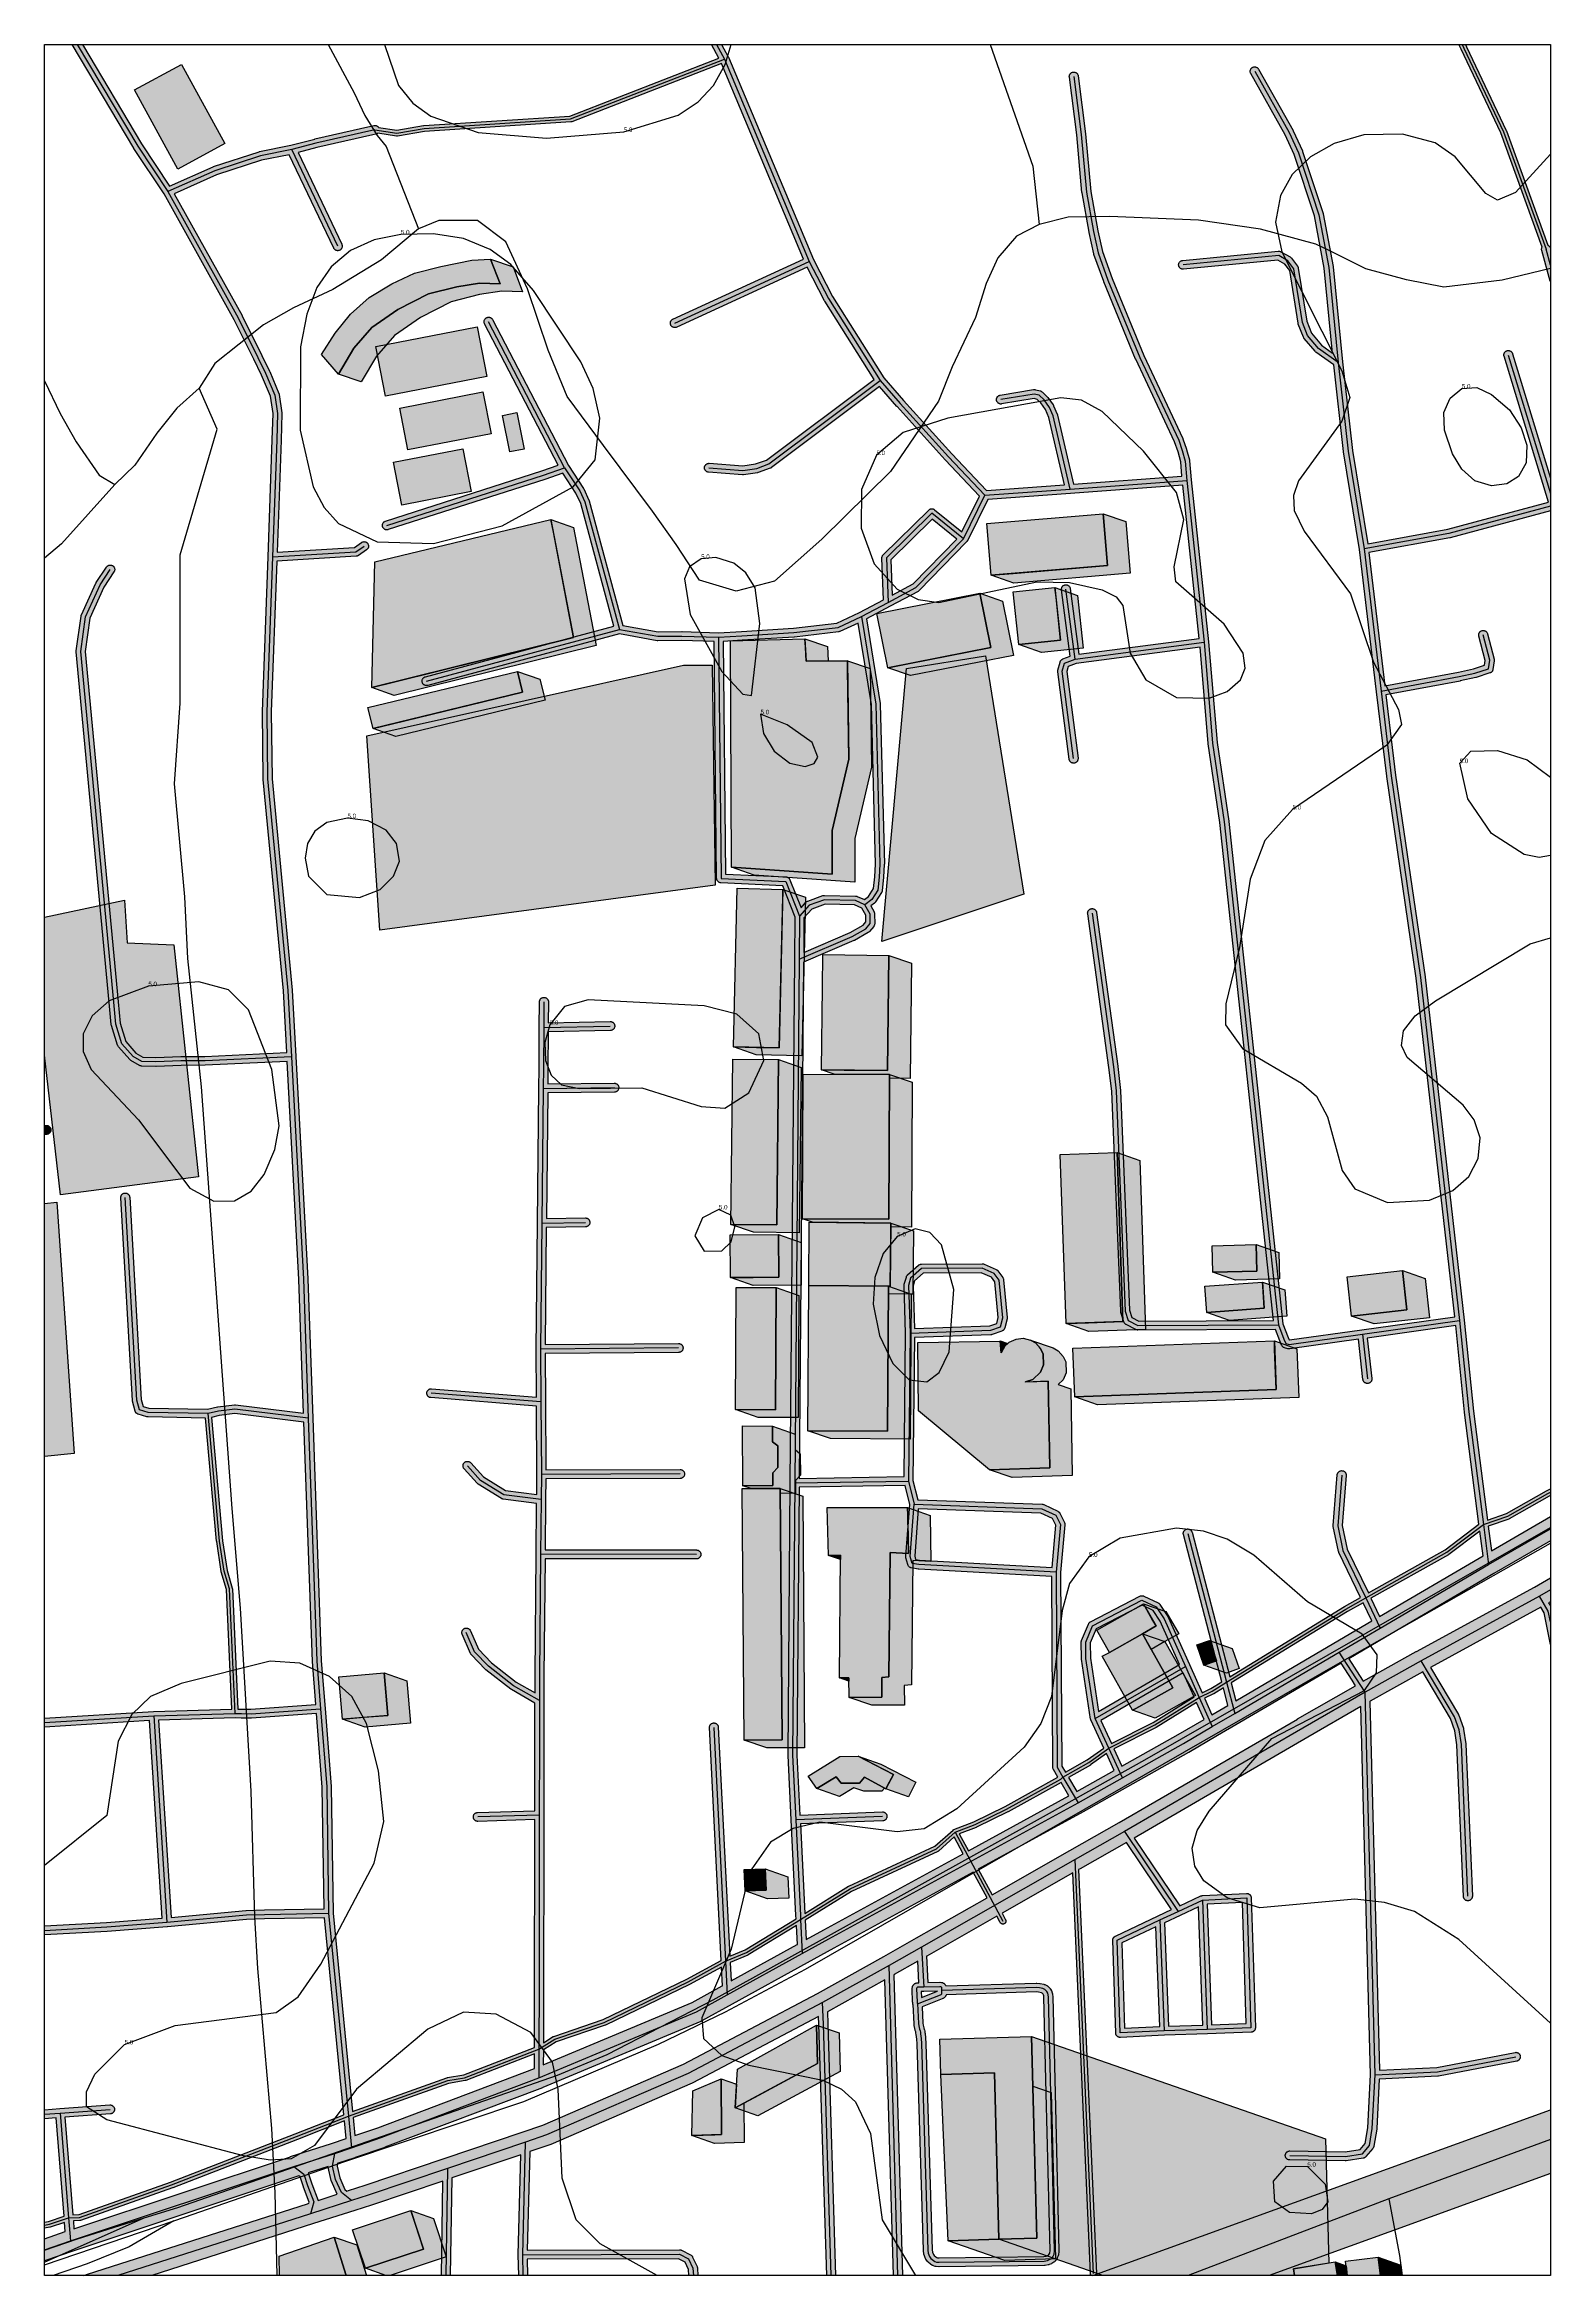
# Model space of a CAD drawing. Header units: metres. Extents: x 0 to 507, y 0 to 750.
import ezdxf

# ---------------------------------------------------------------- set-up
doc = ezdxf.new("R2010")
doc.units = ezdxf.units.M
for name, color, linetype, true_color in [('TPX_10_CONTOUR_LINES', 7, 'Continuous', 0x000000), ('TPX_11_CONTOUR_LINES_TEXT', 7, 'Continuous', 0x000000), ('TPX_12_GREEN_AREAS', 7, 'Continuous', 0x58ba48), ('TPX_13_GREEN_AREAS_HATCH', 7, 'Continuous', 0x58ba48), ('TPX_14_WATERWAYS', 7, 'Continuous', 0x7aafdf), ('TPX_15_WATERWAYS_HATCH', 7, 'Continuous', 0x7aafdf), ('TPX_3_BUILDINGS_HATCH', 7, 'Continuous', 0xf0f0f0), ('TPX_4_BUILDINGS_SHADOWS_OUTLINES', 7, 'Continuous', 0x000000), ('TPX_5_BUILDINGS_SHADOWS_HATCH', 7, 'Continuous', 0x000000), ('TPX_6_RAILWAYS', 7, 'Continuous', 0x7f7f7f), ('TPX_9_ROADS_OUTLINES_HATCH', 7, 'Continuous', 0xc8c8c8)]:
    doc.layers.add(name, color=color, linetype=linetype, true_color=true_color)
for name, color, linetype in [('TPX_2_BUILDINGS', 7, 'Continuous'), ('TPX_7_ROADS', 7, 'Continuous'), ('TPX_8_ROADS_OUTLINES', 7, 'Continuous')]:
    doc.layers.add(name, color=color, linetype=linetype)

msp = doc.modelspace()

# ---------------------------------------------------------------- hatches: boundary and pattern name
at = {"layer": 'TPX_13_GREEN_AREAS_HATCH'}
h = msp.add_hatch(color=256, dxfattribs=at)
h.dxf.hatch_style = 1
h.paths.add_polyline_path([(46.05, 743.71), (60.61, 717.1), (44.8, 708.55), (30.24, 735.16), (46.05, 743.71)])
h = msp.add_hatch(color=256, dxfattribs=at)
h.dxf.hatch_style = 1
h.paths.add_polyline_path([(145.51, 655.45), (148.81, 638.79), (114.75, 632.12), (111.44, 648.8), (145.51, 655.45)])
h = msp.add_hatch(color=256, dxfattribs=at)
h.dxf.hatch_style = 1
h.paths.add_polyline_path([(147.47, 633.56), (150.24, 619.49), (122.24, 614.05), (119.48, 628.12), (147.47, 633.56)])
h = msp.add_hatch(color=256, dxfattribs=at)
h.dxf.hatch_style = 1
h.paths.add_polyline_path([(158.96, 626.6), (161.42, 614.33), (156.54, 613.37), (154.07, 625.64), (158.96, 626.6)])
h = msp.add_hatch(color=256, dxfattribs=at)
h.dxf.hatch_style = 1
h.paths.add_polyline_path([(140.68, 614.43), (143.5, 600.02), (120.19, 595.52), (117.38, 609.94), (140.68, 614.43)])
h = msp.add_hatch(color=256, dxfattribs=at)
h.dxf.hatch_style = 1
h.paths.add_polyline_path([(215.04, 541.64), (224.61, 541.7), (225.64, 467.66), (112.86, 452.51), (108.43, 517.93), (215.04, 541.64)])
h = msp.add_hatch(color=256, dxfattribs=at)
h.dxf.hatch_style = 1
h.paths.add_polyline_path([(290.06, 540.5), (316.64, 544.84), (329.5, 464.61), (281.75, 448.71), (290.06, 540.5)])
h = msp.add_hatch(color=256, dxfattribs=at)
h.dxf.hatch_style = 1
h.paths.add_polyline_path([(26.92, 462.57), (27.83, 448.27), (43.47, 447.55), (51.74, 369.51), (5.3, 363.52), (0, 410.41), (0, 456.92), (26.92, 462.57)])
at = {"layer": 'TPX_15_WATERWAYS_HATCH'}
h = msp.add_hatch(color=256, dxfattribs=at)
h.dxf.hatch_style = 1
h.paths.add_polyline_path([(4.08, 361.06), (9.93, 276.47), (0, 275.5), (0, 360.54), (4.08, 361.06)])
h = msp.add_hatch(color=256, dxfattribs=at)
h.dxf.hatch_style = 1
h.paths.add_polyline_path([(506.7, 55.65), (506.7, 34.25), (452.37, 14.59), (412.06, 0), (352.76, 0), (506.7, 55.65)])
at = {"layer": 'TPX_3_BUILDINGS_HATCH'}
h = msp.add_hatch(color=256, dxfattribs=at)
h.dxf.hatch_style = 1
h.paths.add_polyline_path([(97.75, 653.36), (102.94, 659.73), (109.19, 665.3), (116.81, 669.9), (124.51, 673.47), (133.3, 675.77), (143.73, 677.84), (150.01, 678.23), (153.25, 669.89), (146.29, 670.14), (138.76, 668.94), (129.2, 666.57), (118.88, 661.27), (110.11, 655.22), (104.07, 648.27), (98.89, 639.58), (93.2, 646.1), (97.75, 653.36)])
h = msp.add_hatch(color=256, dxfattribs=at)
h.dxf.hatch_style = 1
h.paths.add_polyline_path([(111.16, 576.43), (170.36, 590.66), (178, 550.93), (110.07, 534.09), (111.16, 576.43)])
h = msp.add_hatch(color=256, dxfattribs=at)
h.dxf.hatch_style = 1
h.paths.add_polyline_path([(356.23, 592.61), (357.71, 575.2), (318.56, 571.87), (317.07, 589.29), (356.23, 592.61)])
h = msp.add_hatch(color=256, dxfattribs=at)
h.dxf.hatch_style = 1
h.paths.add_polyline_path([(314.75, 565.83), (318.37, 547.58), (283.72, 540.78), (280.09, 559.03), (314.75, 565.83)])
h = msp.add_hatch(color=256, dxfattribs=at)
h.dxf.hatch_style = 1
h.paths.add_polyline_path([(339.98, 567.78), (341.87, 550.05), (327.82, 548.58), (325.93, 566.29), (339.98, 567.78)])
h = msp.add_hatch(color=256, dxfattribs=at)
h.dxf.hatch_style = 1
h.paths.add_polyline_path([(230.85, 549.84), (255.86, 550.53), (256.23, 543.04), (270.15, 543.13), (270.64, 509.98), (264.98, 486.02), (265.07, 471.32), (231.11, 473.71), (230.85, 549.84)])
h = msp.add_hatch(color=256, dxfattribs=at)
h.dxf.hatch_style = 1
h.paths.add_polyline_path([(159.09, 539.56), (160.82, 532.54), (110.54, 520.35), (108.82, 527.39), (159.09, 539.56)])
h = msp.add_hatch(color=256, dxfattribs=at)
h.dxf.hatch_style = 1
h.paths.add_polyline_path([(233.08, 466.59), (248.45, 466.23), (247.21, 412.9), (231.84, 413.26), (233.08, 466.59)])
h = msp.add_hatch(color=256, dxfattribs=at)
h.dxf.hatch_style = 1
h.paths.add_polyline_path([(261.77, 433.3), (261.92, 444.33), (284.11, 444.04), (283.6, 405.28), (261.41, 405.56), (261.77, 433.3)])
h = msp.add_hatch(color=256, dxfattribs=at)
h.dxf.hatch_style = 1
h.paths.add_polyline_path([(231.59, 409.17), (246.97, 409.01), (246.35, 353.38), (230.97, 353.54), (231.59, 409.17)])
h = msp.add_hatch(color=256, dxfattribs=at)
h.dxf.hatch_style = 1
h.paths.add_polyline_path([(255.29, 404.12), (284.35, 404), (284.13, 355.3), (255.08, 355.43), (255.29, 404.12)])
h = msp.add_hatch(color=256, dxfattribs=at)
h.dxf.hatch_style = 1
h.paths.add_polyline_path([(360.88, 377.73), (362.85, 320.83), (343.75, 320.17), (341.79, 377.09), (360.88, 377.73)])
h = msp.add_hatch(color=256, dxfattribs=at)
h.dxf.hatch_style = 1
h.paths.add_polyline_path([(257.29, 354.3), (284.81, 353.99), (284.56, 332.73), (283.95, 332.74), (257.12, 332.98), (257.29, 354.3)])
h = msp.add_hatch(color=256, dxfattribs=at)
h.dxf.hatch_style = 1
h.paths.add_polyline_path([(230.7, 350.03), (246.95, 350.13), (247.03, 335.74), (230.79, 335.64), (230.7, 350.03)])
h = msp.add_hatch(color=256, dxfattribs=at)
h.dxf.hatch_style = 1
h.paths.add_polyline_path([(407.72, 346.72), (407.95, 337.85), (393.11, 337.46), (392.87, 346.33), (407.72, 346.72)])
h = msp.add_hatch(color=256, dxfattribs=at)
h.dxf.hatch_style = 1
h.paths.add_polyline_path([(456.98, 337.99), (458.44, 324.74), (439.75, 322.69), (438.27, 335.94), (456.98, 337.99)])
h = msp.add_hatch(color=256, dxfattribs=at)
h.dxf.hatch_style = 1
h.paths.add_polyline_path([(232.69, 332.32), (246.19, 332.27), (245.99, 291.19), (232.5, 291.26), (232.69, 332.32)])
h = msp.add_hatch(color=256, dxfattribs=at)
h.dxf.hatch_style = 1
h.paths.add_polyline_path([(257.12, 332.98), (283.95, 332.74), (283.68, 283.97), (256.85, 284.12), (257.12, 332.98)])
h = msp.add_hatch(color=256, dxfattribs=at)
h.dxf.hatch_style = 1
h.paths.add_polyline_path([(409.77, 334.14), (410.44, 325.34), (391.13, 323.89), (390.46, 332.7), (409.77, 334.14)])
h = msp.add_hatch(color=256, dxfattribs=at)
h.dxf.hatch_style = 1
h.paths.add_polyline_path([(321.54, 314.31), (321.83, 310.3), (323.11, 312.54), (324.58, 313.89), (326.92, 314.98), (329.28, 315.22), (331.79, 314.64), (333.43, 313.69), (335.17, 311.79), (336.02, 309.92), (336.15, 306.25), (335.15, 303.85), (332.5, 301.36), (330.06, 300.52), (337.75, 300.82), (338.21, 271.7), (317.92, 271), (294.11, 290.81), (293.87, 313.82), (321.54, 314.31)])
h = msp.add_hatch(color=256, dxfattribs=at)
h.dxf.hatch_style = 1
h.paths.add_polyline_path([(413.81, 314.36), (414.41, 297.98), (346.66, 295.48), (346.05, 311.86), (413.81, 314.36)])
h = msp.add_hatch(color=256, dxfattribs=at)
h.dxf.hatch_style = 1
h.paths.add_polyline_path([(244.91, 285.63), (244.94, 280.44), (246.69, 279.01), (246.74, 271.8), (245.1, 269.99), (245.03, 265.74), (235.01, 265.62), (234.87, 285.72), (244.91, 285.63)])
h = msp.add_hatch(color=256, dxfattribs=at)
h.dxf.hatch_style = 1
h.paths.add_polyline_path([(247.51, 264.74), (248.15, 180.16), (235.38, 180.06), (234.74, 264.65), (247.51, 264.74)])
h = msp.add_hatch(color=256, dxfattribs=at)
h.dxf.hatch_style = 1
h.paths.add_polyline_path([(290.4, 258.27), (290.66, 242.8), (284.55, 243.16), (284.11, 201.34), (281.68, 201.1), (281.72, 194.48), (270.7, 194.41), (270.66, 201.04), (267.46, 201.02), (267.8, 242.24), (263.74, 242.21), (263.35, 258.35), (290.4, 258.27)])
h = msp.add_hatch(color=256, dxfattribs=at)
h.dxf.hatch_style = 1
h.paths.add_polyline_path([(369.73, 225.91), (374.01, 218.45), (369.39, 215.83), (358.32, 209.55), (354.03, 217), (369.73, 225.91)])
h = msp.add_hatch(color=256, dxfattribs=at)
h.dxf.hatch_style = 1
h.paths.add_polyline_path([(358.32, 209.55), (369.39, 215.83), (379.66, 197.66), (367.15, 190.69), (366.09, 190.13), (355.84, 208.25), (358.32, 209.55)])
h = msp.add_hatch(color=256, dxfattribs=at)
h.dxf.hatch_style = 1
h.paths.add_polyline_path([(392.04, 213.55), (394.4, 206.74), (390.1, 205.25), (387.73, 212.07), (392.04, 213.55)])
h = msp.add_hatch(color=256, dxfattribs=at)
h.dxf.hatch_style = 1
h.paths.add_polyline_path([(114.24, 202.64), (115.46, 188.39), (100.23, 187.11), (99.02, 201.36), (114.24, 202.64)])
h = msp.add_hatch(color=256, dxfattribs=at)
h.dxf.hatch_style = 1
h.paths.add_polyline_path([(267.61, 174.59), (273.81, 174.62), (285.6, 168.52), (283.07, 163.64), (275.89, 167.56), (274.17, 165.52), (268.09, 165.52), (266.32, 167.69), (259.86, 163.79), (256.92, 167.92), (267.61, 174.59)])
h = msp.add_hatch(color=256, dxfattribs=at)
h.dxf.hatch_style = 1
h.paths.add_polyline_path([(242.52, 136.77), (242.78, 129.56), (235.7, 129.3), (235.43, 136.51), (242.52, 136.77)])
h = msp.add_hatch(color=256, dxfattribs=at)
h.dxf.hatch_style = 1
h.paths.add_polyline_path([(233.14, 69.34), (259.75, 84.21), (260.12, 71.25), (232.34, 56.36), (233.14, 69.34)])
h = msp.add_hatch(color=256, dxfattribs=at)
h.dxf.hatch_style = 1
h.paths.add_polyline_path([(332.13, 80.31), (333.9, 12.51), (321.14, 12.18), (319.68, 68.09), (301.54, 67.62), (301.24, 79.51), (332.13, 80.31)])
h = msp.add_hatch(color=256, dxfattribs=at)
h.dxf.hatch_style = 1
h.paths.add_polyline_path([(319.68, 68.09), (321.14, 12.18), (304.08, 11.63), (301.54, 67.62), (319.68, 68.09)])
h = msp.add_hatch(color=256, dxfattribs=at)
h.dxf.hatch_style = 1
h.paths.add_polyline_path([(218.1, 62.05), (227.65, 66.14), (227.76, 47.4), (217.81, 47.05), (218.1, 62.05)])
h = msp.add_hatch(color=256, dxfattribs=at)
h.dxf.hatch_style = 1
h.paths.add_polyline_path([(123.22, 21.77), (127.54, 8.86), (107.95, 2.41), (103.64, 15.31), (123.22, 21.77)])
h = msp.add_hatch(color=256, dxfattribs=at)
h.dxf.hatch_style = 1
h.paths.add_polyline_path([(78.89, 6.44), (97.43, 12.9), (101.5, 0), (79.04, 0), (78.89, 6.44)])
h = msp.add_hatch(color=256, dxfattribs=at)
h.dxf.hatch_style = 1
h.paths.add_polyline_path([(420.26, 2.16), (434.32, 4.52), (435.08, 0), (420.63, 0), (420.26, 2.16)])
h = msp.add_hatch(color=256, dxfattribs=at)
h.dxf.hatch_style = 1
h.paths.add_polyline_path([(437.75, 4.78), (448.73, 6.13), (449.49, 0), (438.34, 0), (437.75, 4.78)])
at = {"layer": 'TPX_5_BUILDINGS_SHADOWS_HATCH'}
h = msp.add_hatch(color=256, dxfattribs=at)
h.dxf.hatch_style = 1
h.paths.add_polyline_path([(160.86, 667.24), (153.89, 667.49), (146.36, 666.29), (136.81, 663.92), (126.49, 658.62), (117.72, 652.57), (111.67, 645.62), (106.5, 636.94), (98.89, 639.58), (104.07, 648.27), (110.11, 655.22), (118.88, 661.27), (129.2, 666.57), (138.76, 668.94), (146.29, 670.14), (153.25, 669.89), (150.01, 678.23), (157.62, 675.59), (160.86, 667.24)])
h = msp.add_hatch(color=256, dxfattribs=at)
h.dxf.hatch_style = 1
h.paths.add_polyline_path([(185.61, 548.28), (117.68, 531.44), (110.07, 534.09), (117.8, 536), (178, 550.93), (171.19, 586.38), (170.36, 590.66), (177.97, 588.01), (185.61, 548.28)])
h = msp.add_hatch(color=256, dxfattribs=at)
h.dxf.hatch_style = 1
h.paths.add_polyline_path([(365.32, 572.55), (326.17, 569.23), (318.56, 571.87), (325.89, 572.49), (357.71, 575.2), (356.23, 592.61), (363.83, 589.96), (365.32, 572.55)])
h = msp.add_hatch(color=256, dxfattribs=at)
h.dxf.hatch_style = 1
h.paths.add_polyline_path([(325.98, 544.93), (291.33, 538.13), (283.72, 540.78), (290.53, 542.11), (318.37, 547.58), (314.75, 565.83), (322.36, 563.18), (325.98, 544.93)])
h = msp.add_hatch(color=256, dxfattribs=at)
h.dxf.hatch_style = 1
h.paths.add_polyline_path([(349.48, 547.41), (335.43, 545.93), (327.82, 548.58), (341.87, 550.05), (340.34, 564.36), (339.98, 567.78), (347.59, 565.13), (349.48, 547.41)])
h = msp.add_hatch(color=256, dxfattribs=at)
h.dxf.hatch_style = 1
h.paths.add_polyline_path([(263.71, 543.09), (270.15, 543.13), (270.15, 543.13), (270.15, 543.13), (270.15, 543.13), (270.15, 543.13), (270.15, 543.13), (270.15, 543.13), (270.15, 543.13), (270.15, 543.13), (270.15, 543.13), (270.15, 543.13), (270.15, 543.13), (270.15, 543.13), (270.15, 543.13), (270.15, 543.13), (270.15, 543.13), (270.15, 543.13), (270.15, 543.13), (270.15, 543.13), (270.15, 543.13), (270.15, 543.13), (270.15, 543.13), (270.15, 543.13), (270.15, 543.13), (270.15, 543.13), (270.15, 543.13), (270.15, 543.13), (270.15, 543.13), (270.15, 543.13), (270.15, 543.13), (270.15, 543.13), (270.15, 543.13), (270.15, 543.13), (256.23, 543.04), (256.23, 543.04), (256.23, 543.04), (256.23, 543.04), (256.23, 543.04), (256.23, 543.04), (256.23, 543.04), (256.23, 543.04), (256.23, 543.04), (256.23, 543.04), (256.23, 543.04), (256.23, 543.04), (256.23, 543.04), (256.23, 543.04), (256.23, 543.04), (256.23, 543.04), (256.23, 543.04), (256, 547.68), (255.86, 550.53), (255.86, 550.53), (255.86, 550.53), (255.86, 550.53), (255.86, 550.53), (255.86, 550.53), (255.86, 550.53), (255.86, 550.53), (255.86, 550.53), (255.86, 550.53), (255.86, 550.53), (255.86, 550.53), (255.86, 550.53), (255.86, 550.53), (255.86, 550.53), (255.86, 550.53), (255.86, 550.53), (255.86, 550.53), (255.86, 550.53), (255.86, 550.53), (255.86, 550.53), (263.47, 547.88), (263.47, 547.88), (263.47, 547.88), (263.47, 547.88), (263.47, 547.88), (263.47, 547.88), (263.47, 547.88), (263.47, 547.88), (263.47, 547.88), (263.47, 547.88), (263.47, 547.88), (263.47, 547.88), (263.47, 547.88), (263.71, 543.09)])
h = msp.add_hatch(color=256, dxfattribs=at)
h.dxf.hatch_style = 1
h.paths.add_polyline_path([(278.25, 507.33), (278.25, 507.33), (278.25, 507.33), (278.25, 507.33), (272.59, 483.38), (272.68, 468.67), (272.68, 468.67), (272.68, 468.67), (272.68, 468.67), (272.68, 468.67), (272.68, 468.67), (272.68, 468.67), (272.68, 468.67), (272.68, 468.67), (272.68, 468.67), (272.68, 468.67), (272.68, 468.67), (272.68, 468.67), (272.68, 468.67), (272.68, 468.67), (272.68, 468.67), (272.68, 468.67), (272.68, 468.67), (238.72, 471.06), (238.72, 471.06), (238.72, 471.06), (238.72, 471.06), (231.11, 473.71), (231.11, 473.71), (231.11, 473.71), (231.11, 473.71), (231.11, 473.71), (231.11, 473.71), (231.11, 473.71), (231.11, 473.71), (231.11, 473.71), (231.11, 473.71), (231.11, 473.71), (231.11, 473.71), (231.11, 473.71), (231.11, 473.71), (231.11, 473.71), (231.11, 473.71), (231.11, 473.71), (231.11, 473.71), (231.11, 473.71), (231.11, 473.71), (231.11, 473.71), (231.11, 473.71), (231.11, 473.71), (231.11, 473.71), (231.11, 473.71), (231.11, 473.71), (231.11, 473.71), (231.11, 473.71), (231.11, 473.71), (231.11, 473.71), (265.07, 471.32), (264.98, 486.02), (264.98, 486.02), (264.98, 486.02), (270.64, 509.98), (270.19, 540.43), (270.15, 543.13), (270.15, 543.13), (270.15, 543.13), (270.15, 543.13), (270.15, 543.13), (270.15, 543.13), (270.15, 543.13), (270.15, 543.13), (270.15, 543.13), (270.15, 543.13), (270.15, 543.13), (270.15, 543.13), (270.15, 543.13), (270.15, 543.13), (270.15, 543.13), (270.15, 543.13), (270.15, 543.13), (270.15, 543.13), (270.15, 543.13), (270.15, 543.13), (270.15, 543.13), (277.76, 540.48), (277.76, 540.48), (277.76, 540.48), (277.76, 540.48), (277.76, 540.48), (277.76, 540.48), (277.76, 540.48), (277.76, 540.48), (277.76, 540.48), (277.76, 540.48), (277.76, 540.48), (277.76, 540.48), (277.76, 540.48), (278.25, 507.33)])
h = msp.add_hatch(color=256, dxfattribs=at)
h.dxf.hatch_style = 1
h.paths.add_polyline_path([(168.43, 529.89), (118.15, 517.7), (110.54, 520.35), (117.11, 521.94), (160.82, 532.54), (159.09, 539.56), (166.7, 536.91), (168.43, 529.89)])
h = msp.add_hatch(color=256, dxfattribs=at)
h.dxf.hatch_style = 1
h.paths.add_polyline_path([(254.81, 410.25), (239.44, 410.62), (231.84, 413.26), (239.5, 413.08), (247.21, 412.9), (248.4, 463.76), (248.45, 466.23), (256.06, 463.58), (254.81, 410.25)])
h = msp.add_hatch(color=256, dxfattribs=at)
h.dxf.hatch_style = 1
h.paths.add_polyline_path([(284.35, 404), (265.68, 404.08), (261.41, 405.56), (269.05, 405.47), (283.6, 405.28), (284.11, 444.04), (291.71, 441.4), (291.21, 402.63), (284.34, 402.72), (284.35, 404)])
h = msp.add_hatch(color=256, dxfattribs=at)
h.dxf.hatch_style = 1
h.paths.add_polyline_path([(253.96, 350.73), (238.58, 350.89), (230.97, 353.54), (246.35, 353.38), (246.97, 409.01), (254.58, 406.36), (253.96, 350.73)])
h = msp.add_hatch(color=256, dxfattribs=at)
h.dxf.hatch_style = 1
h.paths.add_polyline_path([(291.74, 352.65), (284.79, 352.68), (284.81, 353.99), (258.38, 354.28), (255.08, 355.43), (284.13, 355.3), (284.35, 404), (291.95, 401.35), (291.74, 352.65)])
h = msp.add_hatch(color=256, dxfattribs=at)
h.dxf.hatch_style = 1
h.paths.add_polyline_path([(370.46, 318.18), (351.36, 317.52), (343.75, 320.17), (351.26, 320.43), (362.85, 320.83), (360.98, 374.83), (360.88, 377.73), (368.49, 375.08), (370.46, 318.18)])
h = msp.add_hatch(color=256, dxfattribs=at)
h.dxf.hatch_style = 1
h.paths.add_polyline_path([(292.17, 330.09), (291.56, 330.09), (283.94, 330.16), (283.95, 332.74), (284.56, 332.73), (284.78, 351.42), (284.81, 353.99), (292.42, 351.34), (292.17, 330.09)])
h = msp.add_hatch(color=256, dxfattribs=at)
h.dxf.hatch_style = 1
h.paths.add_polyline_path([(254.64, 333.09), (238.4, 332.99), (230.79, 335.64), (238.38, 335.69), (247.03, 335.74), (246.95, 350.13), (254.55, 347.48), (254.64, 333.09)])
h = msp.add_hatch(color=256, dxfattribs=at)
h.dxf.hatch_style = 1
h.paths.add_polyline_path([(415.56, 335.2), (400.72, 334.81), (393.11, 337.46), (407.95, 337.85), (407.72, 346.72), (415.33, 344.07), (415.56, 335.2)])
h = msp.add_hatch(color=256, dxfattribs=at)
h.dxf.hatch_style = 1
h.paths.add_polyline_path([(466.05, 322.09), (447.35, 320.05), (439.75, 322.69), (458.44, 324.74), (456.98, 337.99), (464.59, 335.34), (466.05, 322.09)])
h = msp.add_hatch(color=256, dxfattribs=at)
h.dxf.hatch_style = 1
h.paths.add_polyline_path([(253.6, 288.54), (240.11, 288.61), (232.5, 291.26), (245.99, 291.19), (246.19, 332.27), (253.8, 329.62), (253.6, 288.54)])
h = msp.add_hatch(color=256, dxfattribs=at)
h.dxf.hatch_style = 1
h.paths.add_polyline_path([(256.85, 284.12), (264.47, 284.08), (283.68, 283.97), (283.95, 332.74), (291.56, 330.09), (291.29, 281.33), (264.46, 281.47), (256.85, 284.12)])
h = msp.add_hatch(color=256, dxfattribs=at)
h.dxf.hatch_style = 1
h.paths.add_polyline_path([(418.05, 322.69), (398.74, 321.25), (391.13, 323.89), (410.44, 325.34), (410.02, 330.94), (409.77, 334.14), (417.38, 331.49), (418.05, 322.69)])
h = msp.add_hatch(color=256, dxfattribs=at)
h.dxf.hatch_style = 1
h.paths.add_polyline_path([(341.04, 311.04), (341.04, 311.04), (341.04, 311.04), (341.04, 311.04), (342.78, 309.14), (342.78, 309.14), (342.78, 309.14), (342.78, 309.14), (343.62, 307.27), (343.62, 307.27), (343.62, 307.27), (343.62, 307.27), (343.62, 307.27), (343.75, 303.6), (343.75, 303.6), (343.75, 303.6), (343.75, 303.6), (343.75, 303.6), (342.76, 301.21), (342.76, 301.21), (342.76, 301.21), (342.76, 301.21), (342.76, 301.21), (341.1, 299.65), (345.36, 298.17), (345.36, 298.17), (345.36, 298.17), (345.36, 298.17), (345.36, 298.17), (345.36, 298.17), (345.36, 298.17), (345.36, 298.17), (345.36, 298.17), (345.36, 298.17), (345.36, 298.17), (345.36, 298.17), (345.36, 298.17), (345.82, 269.05), (345.82, 269.05), (345.82, 269.05), (345.82, 269.05), (345.82, 269.05), (345.82, 269.05), (345.82, 269.05), (345.82, 269.05), (345.82, 269.05), (345.82, 269.05), (345.82, 269.05), (345.82, 269.05), (345.82, 269.05), (345.82, 269.05), (345.82, 269.05), (345.82, 269.05), (345.82, 269.05), (325.53, 268.36), (325.53, 268.36), (325.53, 268.36), (325.53, 268.36), (325.53, 268.36), (317.92, 271), (317.92, 271), (317.92, 271), (317.92, 271), (317.92, 271), (317.92, 271), (317.92, 271), (317.92, 271), (317.92, 271), (317.92, 271), (317.92, 271), (317.92, 271), (317.92, 271), (317.92, 271), (317.92, 271), (317.92, 271), (317.92, 271), (317.92, 271), (317.92, 271), (317.92, 271), (317.92, 271.01), (317.92, 271.01), (317.92, 271.01), (317.92, 271.01), (317.92, 271.01), (317.92, 271.01), (317.92, 271.01), (317.92, 271.01), (317.92, 271.01), (338.21, 271.7), (337.75, 300.82), (330.06, 300.51), (330.06, 300.51), (330.06, 300.51), (330.06, 300.51), (330.06, 300.51), (330.06, 300.51), (330.06, 300.51), (330.06, 300.51), (330.06, 300.51), (330.06, 300.51), (330.06, 300.51), (330.06, 300.51), (330.06, 300.52), (330.06, 300.52), (330.06, 300.52), (330.06, 300.52), (330.06, 300.52), (330.06, 300.52), (330.06, 300.52), (330.06, 300.52), (330.06, 300.52), (330.06, 300.52), (330.06, 300.52), (330.06, 300.52), (330.06, 300.52), (330.06, 300.52), (330.06, 300.52), (330.06, 300.52), (330.06, 300.52), (330.06, 300.52), (332.5, 301.36), (335.15, 303.85), (336.14, 306.25), (336.01, 309.92), (335.17, 311.79), (334.66, 312.34), (333.43, 313.69), (331.79, 314.64), (331.79, 314.64), (331.79, 314.64), (331.79, 314.64), (331.79, 314.64), (331.79, 314.64), (331.79, 314.64), (331.79, 314.64), (331.79, 314.64), (331.79, 314.64), (331.79, 314.64), (331.79, 314.64), (331.79, 314.64), (331.79, 314.64), (331.79, 314.64), (331.79, 314.64), (331.79, 314.64), (331.79, 314.64), (331.79, 314.64), (331.79, 314.64), (331.79, 314.64), (331.79, 314.64), (331.79, 314.64), (331.79, 314.64), (331.79, 314.64), (331.79, 314.64), (331.79, 314.64), (331.79, 314.64), (331.79, 314.64), (331.79, 314.64), (331.79, 314.64), (339.4, 312), (339.4, 312), (339.4, 312), (341.04, 311.04)])
h = msp.add_hatch(color=256, dxfattribs=at)
h.dxf.hatch_style = 1
h.paths.add_polyline_path([(323.11, 312.54), (321.83, 310.3), (321.83, 310.3), (321.83, 310.3), (321.83, 310.3), (321.83, 310.3), (321.83, 310.3), (321.83, 310.3), (321.83, 310.3), (321.83, 310.3), (321.83, 310.3), (321.83, 310.3), (321.83, 310.3), (321.83, 310.3), (321.83, 310.3), (321.83, 310.3), (321.83, 310.3), (321.83, 310.3), (321.83, 310.3), (321.83, 310.3), (321.83, 310.3), (321.83, 310.3), (321.83, 310.3), (321.83, 310.3), (321.83, 310.3), (321.83, 310.3), (321.83, 310.3), (321.83, 310.3), (321.54, 314.31), (321.54, 314.31), (321.54, 314.31), (321.54, 314.31), (321.54, 314.31), (321.54, 314.31), (321.54, 314.32), (321.54, 314.32), (321.54, 314.32), (321.54, 314.32), (321.54, 314.32), (321.54, 314.32), (321.54, 314.32), (321.54, 314.32), (321.54, 314.32), (321.54, 314.32), (321.54, 314.32), (321.54, 314.32), (321.54, 314.32), (321.54, 314.32), (321.54, 314.32), (324.08, 313.43), (324.08, 313.43), (324.08, 313.43), (324.08, 313.43), (324.08, 313.43), (324.08, 313.43), (324.08, 313.43), (324.08, 313.43), (324.08, 313.43), (324.08, 313.43), (324.08, 313.43), (324.08, 313.43), (324.08, 313.43), (324.08, 313.43), (324.08, 313.43), (324.08, 313.43), (324.08, 313.43), (324.08, 313.43), (324.08, 313.43), (324.08, 313.43), (324.08, 313.43), (324.08, 313.43), (323.11, 312.54)])
h = msp.add_hatch(color=256, dxfattribs=at)
h.dxf.hatch_style = 1
h.paths.add_polyline_path([(422.02, 295.33), (354.27, 292.83), (346.66, 295.48), (414.41, 297.98), (413.91, 311.44), (413.81, 314.36), (421.41, 311.71), (422.02, 295.33)])
h = msp.add_hatch(color=256, dxfattribs=at)
h.dxf.hatch_style = 1
h.paths.add_polyline_path([(254.3, 276.36), (254.34, 269.16), (252.71, 267.34), (252.64, 263.09), (247.53, 263.03), (247.51, 264.74), (237.72, 264.67), (235.01, 265.62), (242.6, 265.71), (245.03, 265.74), (245.1, 269.99), (246.74, 271.8), (246.69, 279.01), (244.94, 280.44), (244.93, 283.05), (244.91, 285.63), (252.52, 282.98), (252.55, 277.8), (254.3, 276.36)])
h = msp.add_hatch(color=256, dxfattribs=at)
h.dxf.hatch_style = 1
h.paths.add_polyline_path([(255.76, 177.51), (242.99, 177.41), (235.38, 180.06), (242.97, 180.12), (248.15, 180.16), (247.51, 264.74), (255.12, 262.09), (255.76, 177.51)])
h = msp.add_hatch(color=256, dxfattribs=at)
h.dxf.hatch_style = 1
h.paths.add_polyline_path([(298.27, 240.15), (298.27, 240.15), (298.27, 240.15), (298.27, 240.15), (298.27, 240.15), (298.27, 240.15), (298.27, 240.15), (298.27, 240.15), (298.27, 240.15), (298.27, 240.15), (298.27, 240.15), (298.27, 240.15), (298.27, 240.15), (298.27, 240.15), (298.27, 240.15), (298.27, 240.15), (298.27, 240.15), (298.27, 240.15), (292.16, 240.51), (291.71, 198.69), (291.71, 198.69), (291.71, 198.69), (291.71, 198.69), (291.71, 198.69), (291.71, 198.69), (291.71, 198.69), (291.71, 198.69), (291.71, 198.69), (291.71, 198.69), (291.71, 198.69), (291.71, 198.69), (291.71, 198.69), (291.71, 198.69), (291.71, 198.69), (291.71, 198.69), (289.29, 198.45), (289.33, 191.83), (289.33, 191.83), (289.33, 191.83), (289.33, 191.83), (289.33, 191.83), (289.33, 191.83), (289.33, 191.83), (289.33, 191.83), (289.33, 191.83), (289.33, 191.83), (289.33, 191.83), (289.33, 191.83), (289.33, 191.83), (289.33, 191.83), (289.33, 191.83), (289.33, 191.83), (289.33, 191.83), (278.31, 191.76), (278.31, 191.76), (278.31, 191.76), (278.31, 191.76), (270.7, 194.41), (270.7, 194.41), (270.7, 194.41), (270.7, 194.41), (270.7, 194.41), (270.7, 194.41), (270.7, 194.41), (270.7, 194.41), (270.7, 194.41), (270.7, 194.41), (270.7, 194.41), (270.7, 194.41), (270.7, 194.41), (270.7, 194.41), (270.7, 194.41), (270.7, 194.41), (270.7, 194.41), (270.7, 194.41), (270.7, 194.41), (270.7, 194.41), (270.7, 194.41), (270.7, 194.41), (270.7, 194.41), (270.7, 194.41), (270.7, 194.41), (270.7, 194.41), (270.7, 194.41), (270.7, 194.41), (270.7, 194.41), (270.7, 194.41), (281.72, 194.48), (281.68, 201.1), (281.68, 201.1), (281.68, 201.1), (281.68, 201.1), (281.68, 201.1), (281.68, 201.1), (281.68, 201.1), (281.68, 201.1), (281.68, 201.1), (281.68, 201.1), (281.68, 201.1), (281.68, 201.1), (281.68, 201.1), (281.68, 201.1), (281.68, 201.1), (281.68, 201.1), (284.1, 201.34), (284.55, 243.16), (284.55, 243.16), (284.55, 243.16), (284.55, 243.16), (284.55, 243.16), (284.55, 243.16), (284.55, 243.16), (284.55, 243.16), (284.55, 243.16), (284.55, 243.16), (284.55, 243.16), (284.55, 243.16), (284.55, 243.16), (284.55, 243.16), (284.55, 243.16), (284.55, 243.16), (284.55, 243.16), (290.66, 242.8), (290.45, 255.65), (290.4, 258.27), (290.4, 258.27), (290.4, 258.27), (290.4, 258.27), (290.4, 258.27), (290.4, 258.27), (290.4, 258.27), (290.4, 258.27), (290.4, 258.27), (290.4, 258.27), (290.4, 258.27), (290.4, 258.27), (290.4, 258.27), (290.4, 258.27), (290.4, 258.27), (290.4, 258.27), (290.4, 258.27), (290.4, 258.27), (290.4, 258.27), (290.4, 258.27), (290.4, 258.27), (298.01, 255.62), (298.01, 255.62), (298.01, 255.62), (298.01, 255.62), (298.01, 255.62), (298.01, 255.62), (298.01, 255.62), (298.01, 255.62), (298.01, 255.62), (298.01, 255.62), (298.01, 255.62), (298.01, 255.62), (298.01, 255.62), (298.27, 240.15)])
h = msp.add_hatch(color=256, dxfattribs=at)
h.dxf.hatch_style = 1
h.paths.add_polyline_path([(267.8, 242.24), (267.8, 242.24), (267.8, 242.24), (267.8, 242.24), (267.8, 242.24), (267.8, 242.24), (267.8, 242.24), (267.8, 242.24), (267.8, 242.24), (267.8, 242.24), (267.8, 242.24), (267.8, 242.24), (267.8, 242.24), (267.8, 242.24), (267.8, 242.24), (267.8, 242.24), (267.8, 242.24), (267.79, 240.81), (267.79, 240.81), (267.79, 240.81), (267.79, 240.81), (267.79, 240.81), (267.79, 240.81), (267.79, 240.81), (267.79, 240.81), (267.79, 240.81), (267.79, 240.81), (267.79, 240.81), (267.79, 240.81), (267.79, 240.81), (267.79, 240.81), (267.79, 240.81), (267.79, 240.81), (267.79, 240.81), (267.79, 240.81), (267.79, 240.81), (267.79, 240.81), (263.74, 242.21), (263.74, 242.21), (263.74, 242.21), (263.74, 242.21), (263.74, 242.21), (263.74, 242.21), (263.74, 242.21), (263.74, 242.21), (263.74, 242.21), (263.74, 242.21), (263.74, 242.21), (263.74, 242.21), (263.74, 242.21), (263.74, 242.21), (263.74, 242.21), (263.74, 242.21), (263.74, 242.21), (263.74, 242.21), (263.74, 242.21), (263.74, 242.21), (263.74, 242.21), (263.74, 242.21), (263.74, 242.21), (263.74, 242.21), (263.74, 242.21), (263.74, 242.21), (263.74, 242.21), (263.74, 242.21), (263.74, 242.21), (263.74, 242.21), (267.8, 242.24)])
h = msp.add_hatch(color=256, dxfattribs=at)
h.dxf.hatch_style = 1
h.paths.add_polyline_path([(376.99, 213.19), (372.37, 210.56), (369.39, 215.83), (374.01, 218.45), (372.74, 220.66), (369.73, 225.91), (377.33, 223.27), (381.62, 215.8), (376.99, 213.19)])
h = msp.add_hatch(color=256, dxfattribs=at)
h.dxf.hatch_style = 1
h.paths.add_polyline_path([(373.7, 187.48), (366.09, 190.13), (367.15, 190.69), (379.66, 197.66), (369.39, 215.83), (376.99, 213.19), (387.27, 195.02), (374.75, 188.04), (373.7, 187.48)])
h = msp.add_hatch(color=256, dxfattribs=at)
h.dxf.hatch_style = 1
h.paths.add_polyline_path([(402.01, 204.09), (397.7, 202.6), (390.1, 205.25), (394.4, 206.74), (392.04, 213.55), (399.64, 210.9), (402.01, 204.09)])
h = msp.add_hatch(color=256, dxfattribs=at)
h.dxf.hatch_style = 1
h.paths.add_polyline_path([(123.07, 185.74), (107.84, 184.46), (100.23, 187.11), (107.56, 187.72), (115.46, 188.39), (114.24, 202.64), (121.85, 199.99), (123.07, 185.74)])
h = msp.add_hatch(color=256, dxfattribs=at)
h.dxf.hatch_style = 1
h.paths.add_polyline_path([(270.66, 201.04), (270.66, 201.04), (270.66, 201.04), (270.66, 201.04), (270.66, 201.04), (270.66, 201.04), (270.66, 201.04), (270.66, 201.04), (270.66, 201.04), (270.66, 201.04), (270.66, 201.04), (270.66, 201.04), (270.66, 201.04), (270.66, 201.04), (270.66, 201.04), (270.66, 201.04), (270.66, 201.04), (270.67, 199.9), (270.67, 199.9), (270.67, 199.9), (270.67, 199.9), (270.67, 199.9), (270.67, 199.9), (270.67, 199.9), (270.67, 199.9), (270.67, 199.9), (270.67, 199.9), (270.67, 199.9), (270.67, 199.9), (270.67, 199.9), (270.67, 199.9), (270.67, 199.9), (270.67, 199.9), (270.67, 199.9), (270.67, 199.9), (270.67, 199.9), (270.67, 199.9), (267.46, 201.01), (267.46, 201.01), (267.46, 201.01), (267.46, 201.01), (267.46, 201.01), (267.46, 201.01), (267.46, 201.01), (267.46, 201.01), (267.46, 201.01), (267.46, 201.02), (267.46, 201.02), (267.46, 201.02), (267.46, 201.02), (267.46, 201.02), (267.46, 201.02), (267.46, 201.02), (267.46, 201.02), (267.46, 201.02), (267.46, 201.02), (267.46, 201.02), (267.46, 201.02), (267.46, 201.02), (267.46, 201.02), (267.46, 201.02), (267.46, 201.02), (267.46, 201.02), (267.46, 201.02), (267.46, 201.02), (267.46, 201.02), (267.46, 201.02), (270.66, 201.04)])
h = msp.add_hatch(color=256, dxfattribs=at)
h.dxf.hatch_style = 1
h.paths.add_polyline_path([(278.95, 171.96), (278.95, 171.96), (273.81, 174.62), (273.81, 174.62), (273.81, 174.62), (273.81, 174.62), (273.81, 174.62), (273.81, 174.62), (273.81, 174.62), (273.81, 174.62), (273.81, 174.62), (273.81, 174.62), (273.81, 174.62), (273.81, 174.62), (273.81, 174.62), (273.81, 174.62), (273.81, 174.63), (273.81, 174.63), (273.81, 174.63), (273.81, 174.63), (273.81, 174.63), (273.81, 174.63), (273.81, 174.63), (273.81, 174.63), (273.81, 174.63), (273.81, 174.63), (273.81, 174.63), (273.81, 174.63), (273.81, 174.63), (273.81, 174.63), (273.81, 174.63), (273.81, 174.63), (273.81, 174.63), (273.81, 174.63), (281.42, 171.98), (281.42, 171.98), (293.21, 165.88), (293.21, 165.88), (293.21, 165.88), (293.21, 165.88), (293.21, 165.88), (293.21, 165.88), (293.21, 165.88), (293.21, 165.88), (293.21, 165.88), (293.21, 165.88), (293.21, 165.88), (293.21, 165.87), (293.21, 165.87), (293.21, 165.87), (293.21, 165.87), (293.21, 165.87), (293.21, 165.87), (290.68, 160.99), (290.68, 160.99), (290.68, 160.99), (290.68, 160.99), (290.68, 160.99), (290.68, 160.99), (290.68, 160.99), (290.68, 160.99), (290.68, 160.99), (290.68, 160.99), (290.67, 160.99), (290.67, 160.99), (290.67, 160.99), (290.67, 160.99), (290.67, 160.99), (290.67, 160.99), (283.07, 163.64), (283.07, 163.64), (283.07, 163.64), (283.07, 163.64), (283.07, 163.64), (283.07, 163.64), (283.07, 163.64), (283.07, 163.64), (283.07, 163.64), (283.07, 163.64), (283.07, 163.64), (283.07, 163.64), (283.07, 163.64), (283.07, 163.64), (283.07, 163.64), (283.07, 163.64), (283.07, 163.64), (283.07, 163.64), (283.68, 164.81), (285.6, 168.52), (278.95, 171.96)])
h = msp.add_hatch(color=256, dxfattribs=at)
h.dxf.hatch_style = 1
h.paths.add_polyline_path([(281.77, 162.87), (281.77, 162.87), (281.77, 162.87), (281.77, 162.87), (281.77, 162.87), (281.77, 162.87), (281.77, 162.87), (281.77, 162.87), (281.77, 162.87), (281.77, 162.87), (275.69, 162.87), (275.69, 162.87), (275.69, 162.87), (275.69, 162.87), (272.3, 164.05), (267.46, 161.14), (267.46, 161.14), (267.46, 161.14), (267.46, 161.14), (267.46, 161.14), (267.46, 161.14), (267.46, 161.14), (267.46, 161.14), (267.46, 161.14), (267.46, 161.14), (259.86, 163.79), (259.86, 163.79), (259.85, 163.79), (259.85, 163.79), (259.85, 163.79), (259.85, 163.79), (259.85, 163.79), (259.85, 163.79), (259.85, 163.79), (259.85, 163.79), (259.85, 163.79), (259.85, 163.79), (259.85, 163.79), (259.85, 163.79), (259.85, 163.79), (259.85, 163.79), (259.85, 163.79), (259.85, 163.79), (259.85, 163.79), (259.85, 163.79), (259.85, 163.79), (259.85, 163.79), (259.85, 163.79), (259.85, 163.79), (266.32, 167.69), (266.32, 167.69), (266.32, 167.69), (266.32, 167.69), (266.32, 167.69), (266.32, 167.69), (266.32, 167.69), (266.32, 167.69), (266.32, 167.69), (266.32, 167.69), (266.32, 167.69), (266.32, 167.69), (266.32, 167.69), (266.32, 167.69), (266.32, 167.69), (266.32, 167.69), (268.09, 165.52), (274.16, 165.52), (275.89, 167.56), (275.89, 167.56), (275.89, 167.56), (275.89, 167.56), (275.89, 167.56), (275.89, 167.56), (275.89, 167.56), (275.89, 167.56), (275.89, 167.56), (275.89, 167.56), (275.89, 167.56), (275.89, 167.56), (275.89, 167.56), (275.89, 167.56), (275.89, 167.56), (283.07, 163.64), (283.07, 163.64), (283.07, 163.64), (283.07, 163.64), (283.07, 163.64), (283.07, 163.64), (283.07, 163.64), (283.07, 163.64), (283.07, 163.64), (283.07, 163.64), (283.07, 163.64), (283.07, 163.64), (283.07, 163.64), (283.07, 163.64), (283.07, 163.64), (283.07, 163.64), (283.07, 163.64), (283.07, 163.64), (283.07, 163.64), (283.07, 163.64), (283.07, 163.64), (283.07, 163.64), (283.07, 163.64), (283.07, 163.64), (283.07, 163.64), (283.07, 163.64), (283.07, 163.64), (283.07, 163.64), (283.07, 163.64), (283.07, 163.64), (283.07, 163.64), (283.07, 163.64), (283.07, 163.64), (282.63, 163.88), (281.77, 162.87)])
h = msp.add_hatch(color=256, dxfattribs=at)
h.dxf.hatch_style = 1
h.paths.add_polyline_path([(250.39, 126.91), (243.3, 126.66), (235.7, 129.3), (242.78, 129.56), (242.52, 136.77), (250.13, 134.12), (250.39, 126.91)])
h = msp.add_hatch(color=256, dxfattribs=at)
h.dxf.hatch_style = 1
h.paths.add_polyline_path([(267.73, 68.6), (239.95, 53.71), (232.34, 56.36), (240.37, 60.66), (260.12, 71.25), (259.75, 84.21), (267.36, 81.56), (267.73, 68.6)])
h = msp.add_hatch(color=256, dxfattribs=at)
h.dxf.hatch_style = 1
h.paths.add_polyline_path([(356.12, 0), (356.12, 0), (356.12, 0), (356.12, 0), (321.14, 12.17), (321.14, 12.17), (321.14, 12.17), (321.14, 12.17), (321.14, 12.17), (321.14, 12.17), (321.14, 12.17), (321.14, 12.17), (321.14, 12.18), (321.14, 12.18), (321.14, 12.18), (321.14, 12.18), (321.14, 12.18), (321.14, 12.18), (321.14, 12.18), (321.14, 12.18), (321.14, 12.18), (321.14, 12.18), (321.14, 12.18), (321.14, 12.18), (321.14, 12.18), (321.14, 12.18), (321.14, 12.18), (321.14, 12.18), (321.14, 12.18), (321.14, 12.18), (321.14, 12.18), (321.14, 12.18), (321.14, 12.18), (333.9, 12.51), (332.13, 80.31), (332.13, 80.31), (332.13, 80.31), (332.13, 80.31), (332.13, 80.31), (332.13, 80.31), (332.13, 80.31), (332.13, 80.31), (332.13, 80.31), (332.13, 80.31), (332.13, 80.31), (332.13, 80.31), (332.13, 80.31), (332.13, 80.31), (332.13, 80.31), (332.13, 80.31), (332.13, 80.31), (332.13, 80.31), (332.13, 80.31), (332.13, 80.31), (332.13, 80.31), (431.03, 45.89), (431.03, 45.89), (431.03, 45.89), (431.03, 45.89), (431.03, 45.89), (431.03, 45.89), (431.03, 45.89), (431.03, 45.89), (431.03, 45.89), (431.03, 45.89), (431.03, 45.89), (431.03, 45.89), (431.03, 45.89), (432.12, 4.15), (432.12, 4.15), (432.12, 4.15), (432.12, 4.15), (432.12, 4.15), (432.12, 4.15), (432.12, 4.15), (432.12, 4.15), (432.12, 4.15), (432.12, 4.15), (432.12, 4.15), (432.12, 4.15), (432.12, 4.15), (432.12, 4.15), (432.12, 4.15), (432.12, 4.15), (420.26, 2.16), (420.63, 0), (420.63, 0), (420.63, 0), (420.63, 0), (420.63, 0), (420.63, 0), (420.63, 0), (420.63, 0), (420.63, 0), (420.63, 0), (420.63, 0), (420.63, 0), (420.63, 0), (420.63, 0), (420.63, 0), (420.63, 0), (420.63, 0), (420.63, 0), (420.63, 0), (356.12, 0)])
h = msp.add_hatch(color=256, dxfattribs=at)
h.dxf.hatch_style = 1
h.paths.add_polyline_path([(217.81, 47.05), (225.48, 47.32), (227.76, 47.4), (227.65, 66.14), (232.83, 64.34), (232.34, 56.36), (235.29, 57.94), (235.37, 44.75), (225.42, 44.41), (217.81, 47.05)])
h = msp.add_hatch(color=256, dxfattribs=at)
h.dxf.hatch_style = 1
h.paths.add_polyline_path([(304.08, 11.63), (321.14, 12.18), (333.9, 12.51), (332.57, 63.6), (338.7, 61.47), (340.16, 5.56), (323.1, 5.01), (304.08, 11.63)])
h = msp.add_hatch(color=256, dxfattribs=at)
h.dxf.hatch_style = 1
h.paths.add_polyline_path([(135.15, 6.22), (116.28, 0), (114.87, 0), (107.95, 2.41), (127.54, 8.86), (124.78, 17.13), (123.22, 21.77), (130.83, 19.12), (135.15, 6.22)])
h = msp.add_hatch(color=256, dxfattribs=at)
h.dxf.hatch_style = 1
h.paths.add_polyline_path([(108.27, 0), (108.27, 0), (108.27, 0), (108.27, 0), (108.27, 0), (108.27, 0), (108.27, 0), (108.27, 0), (108.27, 0), (108.27, 0), (108.27, 0), (108.27, 0), (108.27, 0), (108.27, 0), (108.27, 0), (108.27, 0), (108.27, 0), (108.27, 0), (108.27, 0), (108.27, 0), (101.5, 0), (101.5, 0), (101.5, 0), (101.5, 0), (101.5, 0), (101.5, 0), (101.5, 0), (101.5, 0), (101.5, 0), (101.5, 0), (101.5, 0), (101.5, 0), (101.5, 0), (101.5, 0), (97.42, 12.9), (97.42, 12.9), (97.42, 12.9), (97.42, 12.9), (97.42, 12.9), (97.42, 12.9), (97.42, 12.9), (97.42, 12.9), (97.42, 12.9), (97.42, 12.9), (97.42, 12.9), (97.42, 12.9), (97.42, 12.9), (97.42, 12.9), (97.42, 12.9), (97.43, 12.9), (97.43, 12.9), (97.43, 12.9), (97.43, 12.9), (97.43, 12.9), (97.43, 12.9), (97.43, 12.9), (97.43, 12.9), (97.43, 12.9), (105.03, 10.25), (105.03, 10.25), (105.03, 10.25), (105.03, 10.25), (105.03, 10.25), (105.03, 10.25), (105.03, 10.25), (105.03, 10.25), (105.03, 10.25), (105.03, 10.25), (108.27, 0)])
h = msp.add_hatch(color=256, dxfattribs=at)
h.dxf.hatch_style = 1
h.paths.add_polyline_path([(434.32, 4.52), (434.32, 4.52), (434.32, 4.52), (434.32, 4.52), (434.32, 4.52), (434.32, 4.52), (434.32, 4.52), (434.32, 4.52), (434.32, 4.52), (434.32, 4.52), (434.32, 4.52), (434.32, 4.52), (434.32, 4.52), (434.32, 4.52), (434.32, 4.52), (434.32, 4.52), (434.32, 4.52), (434.32, 4.52), (434.32, 4.52), (434.32, 4.52), (434.32, 4.52), (434.32, 4.52), (437.94, 3.26), (437.94, 3.26), (437.94, 3.26), (437.94, 3.26), (437.94, 3.26), (437.94, 3.26), (437.94, 3.26), (437.94, 3.26), (437.94, 3.26), (437.94, 3.26), (437.94, 3.26), (437.94, 3.26), (438.34, 0), (438.34, 0), (438.34, 0), (438.34, 0), (438.34, 0), (438.34, 0), (438.34, 0), (438.34, 0), (438.34, 0), (438.34, 0), (438.34, 0), (438.34, 0), (438.34, 0), (438.34, 0), (438.34, 0), (438.34, 0), (438.34, 0), (438.34, 0), (435.08, 0), (435.08, 0), (435.08, 0), (435.08, 0), (435.08, 0), (435.08, 0), (435.08, 0), (435.08, 0), (435.08, 0), (435.08, 0), (435.08, 0), (435.08, 0), (435.08, 0), (435.08, 0), (435.08, 0), (434.32, 4.52)])
h = msp.add_hatch(color=256, dxfattribs=at)
h.dxf.hatch_style = 1
h.paths.add_polyline_path([(456.77, 0), (456.77, 0), (456.77, 0), (456.77, 0), (456.77, 0), (456.77, 0), (456.77, 0), (456.77, 0), (456.77, 0), (456.77, 0), (456.77, 0), (456.77, 0), (456.77, 0), (456.77, 0), (456.77, 0), (456.77, 0), (456.77, 0), (456.77, 0), (449.49, 0), (449.49, 0), (449.49, 0), (449.49, 0), (449.49, 0), (449.49, 0), (449.49, 0), (449.49, 0), (449.49, 0), (449.49, 0), (449.49, 0), (449.49, 0), (449.49, 0), (449.49, 0), (449.49, 0), (449.49, 0), (448.73, 6.13), (448.73, 6.13), (448.73, 6.13), (448.73, 6.13), (448.73, 6.13), (448.73, 6.13), (448.73, 6.13), (448.73, 6.13), (448.73, 6.13), (448.73, 6.13), (448.73, 6.13), (448.73, 6.13), (448.73, 6.13), (448.73, 6.13), (448.73, 6.13), (448.73, 6.13), (448.73, 6.13), (448.73, 6.13), (448.73, 6.13), (448.73, 6.13), (448.73, 6.13), (448.73, 6.13), (456.33, 3.48), (456.33, 3.48), (456.33, 3.48), (456.33, 3.48), (456.33, 3.48), (456.33, 3.48), (456.33, 3.48), (456.34, 3.48), (456.34, 3.48), (456.34, 3.48), (456.34, 3.48), (456.34, 3.48), (456.77, 0)])
at = {"layer": 'TPX_9_ROADS_OUTLINES_HATCH'}
h = msp.add_hatch(color=256, dxfattribs=at)
h.dxf.hatch_style = 1
h.paths.add_polyline_path([(133.96, 31.74), (110.04, 23.67), (110, 23.65), (104.36, 21.84), (104.36, 21.84), (90.54, 17.42), (36.08, 0), (13.23, 0), (14.38, 0.41), (14.48, 0.44), (88.41, 24.08), (88.9, 24.24), (89.02, 24.65), (87.11, 29.73), (87.1, 29.78), (85.97, 33.14), (85.52, 33.47), (84.9, 33.28), (9.84, 8.31), (0, 4.92), (0, 12.32), (6.96, 14.72), (6.7, 17.84), (1.92, 16.26), (1.81, 16.23), (0, 15.86), (0, 17.9), (1.35, 18.18), (6.53, 19.9), (3.85, 52.99), (0, 52.71), (0, 55.71), (5.11, 56.09), (21.91, 57.33), (22.06, 57.33), (22.2, 57.32), (22.35, 57.3), (22.49, 57.26), (22.63, 57.21), (22.76, 57.14), (22.88, 57.06), (23, 56.97), (23.11, 56.87), (23.2, 56.76), (23.29, 56.64), (23.36, 56.51), (23.42, 56.37), (23.47, 56.23), (23.5, 56.09), (23.52, 55.94), (23.52, 55.8), (23.51, 55.65), (23.48, 55.51), (23.45, 55.36), (23.39, 55.23), (23.33, 55.09), (23.25, 54.97), (23.16, 54.85), (23.06, 54.75), (22.94, 54.65), (22.82, 54.57), (22.7, 54.49), (22.56, 54.43), (22.42, 54.39), (22.28, 54.36), (22.13, 54.34), (6.84, 53.21), (9.5, 20.39), (11.61, 20.45), (42.39, 31.35), (84.37, 47.61), (100.72, 54.06), (94.22, 120.27), (74.03, 119.94), (67.99, 119.75), (41.31, 117.28), (41.29, 117.28), (21.07, 115.73), (21.05, 115.73), (0, 114.53), (0, 117.53), (20.86, 118.72), (39.58, 120.16), (35.33, 186.63), (0, 184.44), (0, 187.45), (36.64, 189.72), (36.69, 189.72), (63.05, 190.52), (61.19, 230.75), (59.45, 236.66), (59.42, 236.79), (57.91, 246.87), (57.9, 246.93), (54.12, 288.39), (34.83, 288.77), (34.7, 288.77), (34.57, 288.79), (34.44, 288.83), (31.52, 289.67), (31.49, 289.68), (31.46, 289.69), (31.42, 289.71), (31.39, 289.72), (31.35, 289.73), (31.32, 289.75), (31.29, 289.76), (31.25, 289.78), (31.22, 289.8), (31.19, 289.81), (31.16, 289.83), (31.12, 289.85), (31.1, 289.87), (31.07, 289.89), (31.04, 289.92), (31, 289.94), (30.98, 289.96), (30.95, 289.98), (30.92, 290.01), (30.89, 290.04), (30.87, 290.06), (30.85, 290.09), (30.82, 290.12), (30.79, 290.15), (30.77, 290.17), (30.75, 290.2), (30.73, 290.23), (30.71, 290.26), (30.69, 290.29), (30.67, 290.32), (30.65, 290.35), (30.63, 290.39), (30.61, 290.42), (30.6, 290.45), (30.58, 290.49), (30.56, 290.52), (30.55, 290.55), (30.54, 290.58), (30.53, 290.62), (30.51, 290.66), (30.5, 290.69), (30.49, 290.72), (29.61, 294.04), (29.58, 294.19), (29.56, 294.34), (25.63, 362.5), (25.63, 362.64), (25.65, 362.79), (25.67, 362.93), (25.72, 363.08), (25.77, 363.21), (25.84, 363.34), (25.92, 363.46), (26.01, 363.58), (26.12, 363.68), (26.23, 363.78), (26.35, 363.86), (26.48, 363.93), (26.62, 363.99), (26.76, 364.03), (26.9, 364.06), (27.05, 364.08), (27.19, 364.08), (27.34, 364.07), (27.48, 364.04), (27.63, 364), (27.76, 363.94), (27.89, 363.87), (28.02, 363.79), (28.13, 363.7), (28.24, 363.6), (28.33, 363.49), (28.41, 363.36), (28.48, 363.23), (28.54, 363.1), (28.58, 362.96), (28.61, 362.81), (28.63, 362.67), (32.55, 294.66), (33.17, 292.32), (35.08, 291.76), (54.83, 291.38), (58.15, 292.15), (58.15, 292.15), (58.15, 292.15), (58.22, 292.16), (58.29, 292.17), (58.3, 292.17), (58.3, 292.17), (63.87, 292.87), (63.9, 292.87), (63.94, 292.88), (63.98, 292.88), (64.01, 292.88), (64.05, 292.88), (64.09, 292.88), (64.12, 292.88), (64.16, 292.88), (64.2, 292.87), (64.24, 292.87), (87.17, 290.02), (85.58, 335.04), (81.64, 408.34), (54.08, 407.06), (54.05, 407.06), (54.02, 407.05), (45.93, 407.01), (37.54, 406.67), (37.44, 406.67), (32.62, 406.8), (32.47, 406.82), (32.32, 406.84), (32.18, 406.89), (32.04, 406.94), (31.91, 407.01), (29.02, 408.71), (28.89, 408.8), (28.76, 408.9), (28.65, 409.01), (24.86, 413.31), (24.77, 413.44), (24.68, 413.57), (24.61, 413.71), (24.56, 413.86), (22.48, 420.47), (22.44, 420.63), (22.42, 420.79), (21.77, 428.15), (10.65, 546.1), (10.64, 546.28), (10.66, 546.45), (12.3, 558.15), (12.32, 558.29), (12.36, 558.42), (12.42, 558.56), (17.28, 569.25), (17.34, 569.36), (17.4, 569.46), (20.85, 574.67), (20.94, 574.79), (21.03, 574.9), (21.14, 575), (21.26, 575.08), (21.39, 575.16), (21.52, 575.22), (21.66, 575.27), (21.8, 575.31), (21.95, 575.33), (22.09, 575.34), (22.24, 575.33), (22.39, 575.31), (22.53, 575.28), (22.67, 575.23), (22.8, 575.17), (22.93, 575.09), (23.05, 575), (23.16, 574.91), (23.26, 574.8), (23.34, 574.68), (23.42, 574.55), (23.48, 574.42), (23.53, 574.28), (23.57, 574.14), (23.59, 573.99), (23.6, 573.85), (23.59, 573.7), (23.57, 573.55), (23.54, 573.41), (23.49, 573.27), (23.42, 573.14), (23.35, 573.01), (19.96, 567.9), (15.24, 557.51), (13.65, 546.21), (24.76, 428.42), (24.76, 428.41), (25.4, 421.21), (27.33, 415.06), (30.75, 411.17), (33.09, 409.79), (37.47, 409.67), (45.83, 410), (45.86, 410), (45.88, 410.01), (53.97, 410.05), (81.48, 411.34), (80.36, 432.11), (73.55, 503.24), (73.54, 503.36), (73.27, 525.98), (73.27, 526.06), (75.18, 578.14), (76.63, 617.46), (76.87, 626.26), (76, 632.1), (73.01, 639.25), (70.4, 644.53), (63.79, 657.84), (40.18, 700.16), (30.08, 715.45), (30.05, 715.51), (9.25, 750.39), (12.74, 750.39), (32.6, 717.07), (42.02, 702.82), (56.68, 709.32), (56.82, 709.37), (72.17, 714.35), (72.34, 714.4), (82.83, 716.52), (90.89, 718.64), (90.93, 718.65), (109.81, 722.95), (110.81, 723.17), (110.95, 723.2), (111.1, 723.21), (111.24, 723.21), (111.39, 723.19), (111.53, 723.16), (111.67, 723.11), (111.81, 723.05), (111.94, 722.98), (112.06, 722.9), (112.17, 722.8), (112.27, 722.69), (112.36, 722.58), (112.39, 722.53), (118.53, 721.62), (127.54, 723.18), (127.64, 723.19), (176.78, 726.37), (226.86, 745.88), (224.41, 750.39), (227.82, 750.39), (230.07, 746.25), (230.14, 746.12), (258.68, 678.11), (265.11, 665.68), (282.37, 638.28), (289.07, 630.63), (305.27, 612.72), (316.99, 600.35), (343.2, 602.27), (337.96, 624.99), (336.83, 627.61), (335.25, 629.87), (333.97, 631.07), (332.97, 631.32), (322.05, 629.51), (321.91, 629.49), (321.76, 629.49), (321.61, 629.5), (321.47, 629.53), (321.33, 629.57), (321.19, 629.62), (321.06, 629.69), (320.93, 629.77), (320.82, 629.86), (320.71, 629.96), (320.62, 630.08), (320.53, 630.2), (320.46, 630.33), (320.4, 630.46), (320.36, 630.6), (320.33, 630.75), (320.31, 630.89), (320.31, 631.04), (320.32, 631.19), (320.35, 631.33), (320.39, 631.47), (320.44, 631.61), (320.51, 631.74), (320.59, 631.86), (320.68, 631.98), (320.78, 632.08), (320.89, 632.18), (321.01, 632.26), (321.14, 632.34), (321.28, 632.39), (321.42, 632.44), (321.56, 632.47), (332.79, 634.33), (332.94, 634.35), (333.09, 634.35), (333.25, 634.33), (333.4, 634.3), (335.08, 633.88), (335.22, 633.84), (335.36, 633.78), (335.5, 633.71), (335.62, 633.62), (335.74, 633.52), (337.41, 631.95), (337.52, 631.84), (337.62, 631.72), (339.37, 629.2), (339.45, 629.08), (339.52, 628.94), (340.77, 626.06), (340.82, 625.93), (340.86, 625.8), (346.23, 602.5), (382.7, 605.18), (382.31, 610.05), (381.4, 613.4), (380.25, 616.74), (367.16, 644.55), (367.13, 644.62), (356.43, 670.61), (356.41, 670.67), (353.1, 679.82), (353.04, 680.01), (351.46, 687.19), (351.46, 687.22), (351.45, 687.25), (349.1, 700.49), (349.09, 700.55), (349.08, 700.61), (347.3, 720.05), (344.83, 739.48), (344.82, 739.62), (344.82, 739.77), (344.84, 739.92), (344.87, 740.06), (344.92, 740.2), (344.98, 740.33), (345.05, 740.46), (345.13, 740.58), (345.23, 740.69), (345.34, 740.8), (345.45, 740.89), (345.58, 740.97), (345.71, 741.03), (345.84, 741.09), (345.99, 741.13), (346.13, 741.15), (346.28, 741.16), (346.42, 741.16), (346.57, 741.14), (346.71, 741.11), (346.85, 741.07), (346.99, 741.01), (347.12, 740.93), (347.24, 740.85), (347.35, 740.75), (347.45, 740.65), (347.54, 740.53), (347.62, 740.41), (347.69, 740.28), (347.74, 740.14), (347.78, 740), (347.81, 739.85), (350.28, 720.4), (350.29, 720.35), (352.07, 700.95), (354.4, 687.8), (355.95, 680.75), (359.22, 671.72), (369.89, 645.79), (383, 617.94), (383.06, 617.79), (384.25, 614.33), (384.28, 614.24), (385.24, 610.71), (385.27, 610.57), (385.29, 610.43), (385.82, 603.94), (391.66, 549.5), (391.66, 549.46), (394.54, 515.6), (398.46, 489.16), (398.47, 489.1), (416.71, 320.05), (418.41, 315.5), (418.75, 314.71), (418.92, 314.65), (443.22, 318.07), (474.5, 322.48), (461.54, 436.36), (451.66, 504.23), (451.65, 504.27), (448.24, 532.71), (442.5, 580.56), (437.13, 613.43), (437.12, 613.5), (433.82, 642.65), (427.8, 646.99), (427.66, 647.1), (427.54, 647.23), (423.88, 651.54), (423.78, 651.67), (423.69, 651.81), (423.62, 651.96), (421.86, 656.4), (421.8, 656.56), (421.77, 656.72), (418.97, 674.36), (417.34, 676.54), (414.96, 677.86), (383.25, 674.83), (383.1, 674.82), (382.96, 674.83), (382.81, 674.85), (382.67, 674.88), (382.53, 674.93), (382.4, 675), (382.27, 675.07), (382.15, 675.16), (382.04, 675.26), (381.94, 675.37), (381.86, 675.49), (381.78, 675.62), (381.72, 675.75), (381.67, 675.89), (381.63, 676.03), (381.61, 676.18), (381.61, 676.32), (381.61, 676.47), (381.64, 676.62), (381.67, 676.76), (381.72, 676.9), (381.79, 677.03), (381.86, 677.16), (381.95, 677.27), (382.05, 677.38), (382.16, 677.48), (382.28, 677.57), (382.4, 677.64), (382.54, 677.71), (382.67, 677.76), (382.82, 677.79), (382.96, 677.81), (415.14, 680.89), (415.29, 680.9), (415.44, 680.89), (415.59, 680.87), (415.74, 680.83), (415.88, 680.78), (416.02, 680.71), (419.08, 679), (419.21, 678.92), (419.33, 678.82), (419.44, 678.71), (419.54, 678.59), (421.59, 675.86), (421.68, 675.74), (421.75, 675.61), (421.8, 675.48), (421.85, 675.34), (421.88, 675.2), (424.71, 657.36), (426.32, 653.29), (429.7, 649.32), (433.42, 646.64), (430.61, 675.25), (427.32, 692.77), (420.5, 713.47), (417.47, 720.1), (405.88, 740.68), (405.82, 740.81), (405.76, 740.95), (405.72, 741.09), (405.7, 741.23), (405.69, 741.38), (405.69, 741.53), (405.71, 741.67), (405.74, 741.82), (405.79, 741.96), (405.85, 742.09), (405.92, 742.22), (406.01, 742.34), (406.11, 742.45), (406.21, 742.55), (406.33, 742.64), (406.45, 742.72), (406.58, 742.79), (406.72, 742.84), (406.86, 742.88), (407.01, 742.9), (407.16, 742.91), (407.3, 742.91), (407.45, 742.89), (407.59, 742.86), (407.73, 742.81), (407.87, 742.75), (407.99, 742.68), (408.11, 742.59), (408.23, 742.5), (408.33, 742.39), (408.42, 742.27), (408.5, 742.15), (420.12, 721.52), (420.17, 721.41), (423.27, 714.65), (423.33, 714.49), (430.2, 693.61), (430.21, 693.59), (430.22, 693.56), (430.23, 693.52), (430.24, 693.47), (430.24, 693.45), (430.25, 693.42), (433.57, 675.74), (433.58, 675.68), (433.59, 675.61), (436.73, 643.64), (440.1, 613.88), (445.22, 582.52), (472.22, 587.38), (506.03, 596.49), (491.09, 645.54), (491.05, 645.69), (491.03, 645.83), (491.02, 645.98), (491.03, 646.13), (491.05, 646.27), (491.09, 646.41), (491.14, 646.55), (491.2, 646.69), (491.28, 646.81), (491.36, 646.93), (491.46, 647.04), (491.57, 647.14), (491.69, 647.23), (491.82, 647.3), (491.95, 647.37), (492.09, 647.41), (492.23, 647.45), (492.38, 647.47), (492.52, 647.48), (492.67, 647.47), (492.82, 647.45), (492.96, 647.42), (493.1, 647.37), (493.23, 647.3), (493.36, 647.23), (493.47, 647.14), (493.58, 647.04), (493.68, 646.93), (493.77, 646.81), (493.85, 646.69), (493.91, 646.56), (493.96, 646.42), (506.7, 604.59), (506.7, 593.57), (472.94, 584.46), (472.82, 584.43), (445.65, 579.54), (451.03, 534.66), (475.74, 539.27), (480.87, 540.43), (484.54, 541.6), (484.78, 543.25), (482.63, 551.45), (482.6, 551.59), (482.59, 551.74), (482.58, 551.89), (482.6, 552.03), (482.62, 552.18), (482.66, 552.32), (482.72, 552.46), (482.79, 552.59), (482.87, 552.71), (482.96, 552.82), (483.06, 552.93), (483.18, 553.02), (483.3, 553.11), (483.43, 553.18), (483.56, 553.24), (483.7, 553.28), (483.85, 553.31), (483.99, 553.33), (484.14, 553.33), (484.29, 553.31), (484.43, 553.29), (484.57, 553.25), (484.71, 553.19), (484.84, 553.12), (484.96, 553.04), (485.08, 552.95), (485.18, 552.85), (485.28, 552.74), (485.36, 552.61), (485.43, 552.48), (485.49, 552.35), (485.53, 552.21), (487.76, 543.71), (487.79, 543.57), (487.81, 543.42), (487.81, 543.27), (487.79, 543.12), (487.38, 540.24), (487.35, 540.09), (487.3, 539.95), (487.24, 539.81), (487.17, 539.67), (487.08, 539.55), (486.99, 539.43), (486.88, 539.32), (486.76, 539.23), (486.63, 539.15), (486.49, 539.08), (486.35, 539.03), (481.72, 537.55), (481.59, 537.52), (476.38, 536.33), (476.32, 536.32), (451.38, 531.68), (454.63, 504.65), (464.51, 436.76), (464.52, 436.72), (477.65, 321.37), (477.65, 321.35), (480.77, 290.68), (485.51, 254.05), (491.95, 256.25), (505.35, 263.86), (506.7, 264.63), (506.7, 262.32), (506.34, 262.12), (492.85, 254.47), (492.77, 254.43), (492.68, 254.39), (485.77, 252.03), (486.84, 243.71), (506.7, 255.23), (506.7, 247.14), (487.69, 236.1), (451.22, 214.72), (438.83, 207.45), (442.46, 201.81), (443.74, 199.83), (461.55, 209.82), (461.59, 209.84), (501.31, 231.52), (506.7, 234.59), (506.7, 226.54), (506.1, 226.19), (506.7, 225.18), (506.7, 212.25), (504.56, 222.9), (503.48, 224.73), (466.37, 204.47), (475.74, 188.69), (475.81, 188.56), (475.87, 188.42), (477.42, 184.02), (477.46, 183.88), (477.49, 183.75), (478.24, 178.85), (478.26, 178.69), (480.44, 127.58), (480.44, 127.43), (480.42, 127.29), (480.39, 127.14), (480.35, 127), (480.29, 126.87), (480.22, 126.74), (480.14, 126.61), (480.04, 126.5), (479.94, 126.4), (479.82, 126.3), (479.7, 126.22), (479.57, 126.16), (479.43, 126.1), (479.29, 126.06), (479.15, 126.03), (479, 126.02), (478.86, 126.02), (478.71, 126.03), (478.56, 126.06), (478.42, 126.11), (478.29, 126.16), (478.16, 126.23), (478.04, 126.32), (477.92, 126.41), (477.82, 126.52), (477.73, 126.63), (477.65, 126.75), (477.58, 126.88), (477.52, 127.02), (477.48, 127.16), (477.45, 127.3), (477.44, 127.45), (475.26, 178.48), (474.54, 183.15), (473.09, 187.29), (463.74, 203.02), (446.06, 193.11), (445.92, 193.02), (449.14, 69.01), (468.54, 69.96), (494.8, 75), (494.95, 75.02), (495.1, 75.03), (495.24, 75.02), (495.39, 75), (495.53, 74.96), (495.67, 74.91), (495.8, 74.84), (495.93, 74.77), (496.05, 74.68), (496.16, 74.58), (496.25, 74.47), (496.34, 74.35), (496.41, 74.22), (496.48, 74.09), (496.53, 73.95), (496.56, 73.81), (496.58, 73.66), (496.59, 73.52), (496.58, 73.37), (496.56, 73.22), (496.52, 73.08), (496.47, 72.94), (496.41, 72.81), (496.33, 72.68), (496.24, 72.57), (496.14, 72.46), (496.03, 72.36), (495.91, 72.27), (495.79, 72.2), (495.65, 72.14), (495.51, 72.09), (495.37, 72.05), (469, 66.99), (468.79, 66.97), (449.11, 66), (448.27, 49.39), (448.25, 49.22), (447.29, 43.44), (447.25, 43.28), (447.2, 43.13), (447.13, 42.98), (447.05, 42.85), (446.96, 42.72), (444.65, 39.96), (444.54, 39.85), (444.43, 39.75), (444.3, 39.66), (444.17, 39.58), (444.03, 39.52), (443.88, 39.47), (443.73, 39.44), (437.94, 38.54), (437.81, 38.53), (437.68, 38.53), (418.97, 38.84), (418.82, 38.85), (418.68, 38.88), (418.53, 38.92), (418.4, 38.97), (418.26, 39.03), (418.14, 39.11), (418.02, 39.2), (417.92, 39.3), (417.82, 39.41), (417.73, 39.53), (417.66, 39.66), (417.6, 39.79), (417.55, 39.93), (417.52, 40.08), (417.5, 40.22), (417.49, 40.37), (417.5, 40.52), (417.53, 40.66), (417.57, 40.8), (417.62, 40.94), (417.68, 41.07), (417.76, 41.2), (417.85, 41.32), (417.95, 41.42), (418.06, 41.52), (418.18, 41.61), (418.31, 41.68), (418.44, 41.74), (418.58, 41.79), (418.73, 41.82), (418.87, 41.84), (419.02, 41.84), (437.6, 41.53), (442.71, 42.32), (444.39, 44.33), (445.27, 49.62), (446.17, 67.45), (442.96, 191.33), (425.11, 181.09), (366.62, 147.11), (381.96, 124.32), (389.03, 127.62), (389.03, 127.62), (389.04, 127.62), (389.1, 127.65), (389.16, 127.67), (389.17, 127.67), (389.18, 127.68), (389.23, 127.69), (389.3, 127.71), (389.31, 127.72), (389.32, 127.72), (389.38, 127.73), (389.44, 127.74), (389.45, 127.74), (389.46, 127.75), (389.52, 127.75), (389.59, 127.76), (404.42, 128.51), (404.44, 128.51), (404.45, 128.51), (404.51, 128.51), (404.57, 128.51), (404.58, 128.51), (404.6, 128.51), (404.66, 128.5), (404.72, 128.5), (404.73, 128.49), (404.74, 128.49), (404.8, 128.48), (404.86, 128.47), (404.87, 128.46), (404.89, 128.46), (404.94, 128.44), (405, 128.42), (405.01, 128.42), (405.03, 128.42), (405.08, 128.39), (405.14, 128.37), (405.15, 128.36), (405.16, 128.36), (405.21, 128.33), (405.27, 128.3), (405.28, 128.29), (405.29, 128.29), (405.34, 128.25), (405.39, 128.22), (405.4, 128.21), (405.41, 128.2), (405.46, 128.16), (405.5, 128.12), (405.51, 128.12), (405.52, 128.11), (405.57, 128.06), (405.61, 128.02), (405.62, 128.01), (405.63, 128), (405.66, 127.95), (405.7, 127.91), (405.71, 127.9), (405.72, 127.89), (405.75, 127.83), (405.78, 127.79), (405.79, 127.77), (405.8, 127.76), (405.82, 127.71), (405.85, 127.66), (405.86, 127.64), (405.86, 127.63), (405.89, 127.57), (405.91, 127.52), (405.91, 127.51), (405.92, 127.49), (405.93, 127.44), (405.95, 127.38), (405.96, 127.37), (405.96, 127.35), (405.97, 127.29), (405.98, 127.23), (405.98, 127.22), (405.99, 127.21), (405.99, 127.15), (406, 127.09), (406, 127.07), (406, 127.06), (407.42, 83.33), (407.42, 83.26), (407.42, 83.19), (407.42, 83.18), (407.42, 83.18), (407.41, 83.11), (407.4, 83.04), (407.4, 83.04), (407.4, 83.03), (407.38, 82.97), (407.37, 82.9), (407.37, 82.89), (407.37, 82.89), (407.35, 82.82), (407.33, 82.76), (407.32, 82.75), (407.32, 82.75), (407.29, 82.69), (407.27, 82.62), (407.27, 82.62), (407.26, 82.61), (407.23, 82.55), (407.2, 82.49), (407.19, 82.49), (407.19, 82.49), (407.15, 82.43), (407.11, 82.37), (407.11, 82.37), (407.11, 82.36), (407.06, 82.31), (407.02, 82.26), (407.02, 82.26), (407.01, 82.25), (406.96, 82.2), (406.91, 82.16), (406.91, 82.15), (406.91, 82.15), (406.85, 82.11), (406.8, 82.06), (406.8, 82.06), (406.79, 82.06), (406.73, 82.02), (406.68, 81.98), (406.67, 81.98), (406.67, 81.98), (406.61, 81.95), (406.55, 81.92), (406.54, 81.91), (406.54, 81.91), (406.47, 81.89), (406.41, 81.86), (406.4, 81.86), (406.4, 81.86), (406.33, 81.84), (406.27, 81.82), (406.26, 81.82), (406.26, 81.82), (406.19, 81.8), (406.12, 81.79), (406.12, 81.79), (406.11, 81.79), (406.05, 81.79), (405.98, 81.78), (391.3, 81.21), (391.3, 81.21), (391.3, 81.21), (391.3, 81.21), (391.29, 81.21), (376.84, 80.76), (361.99, 80.05), (361.84, 80.05), (361.69, 80.07), (361.55, 80.1), (361.41, 80.14), (361.27, 80.2), (361.14, 80.27), (361.02, 80.36), (360.9, 80.45), (360.8, 80.56), (360.7, 80.67), (360.62, 80.8), (360.56, 80.93), (360.5, 81.07), (360.46, 81.21), (360.43, 81.36), (360.42, 81.51), (359.46, 112.74), (359.47, 112.8), (359.47, 112.86), (359.47, 112.88), (359.47, 112.89), (359.47, 112.95), (359.48, 113.01), (359.48, 113.02), (359.48, 113.04), (359.5, 113.1), (359.51, 113.15), (359.51, 113.17), (359.52, 113.18), (359.53, 113.24), (359.55, 113.3), (359.56, 113.31), (359.56, 113.32), (359.59, 113.38), (359.61, 113.43), (359.62, 113.44), (359.62, 113.45), (359.65, 113.51), (359.68, 113.56), (359.69, 113.57), (359.69, 113.58), (359.73, 113.63), (359.76, 113.68), (359.77, 113.69), (359.78, 113.7), (359.82, 113.75), (359.85, 113.8), (359.86, 113.81), (359.87, 113.82), (359.92, 113.86), (359.96, 113.9), (359.97, 113.91), (359.98, 113.92), (360.03, 113.96), (360.07, 113.99), (360.08, 114), (360.09, 114.01), (360.14, 114.04), (360.19, 114.08), (360.21, 114.08), (360.22, 114.09), (360.27, 114.12), (360.32, 114.15), (374.68, 120.91), (374.68, 120.92), (379.21, 123.03), (364.01, 145.61), (348.48, 136.81), (347.9, 136.48), (353.93, 0.67), (353.93, 0.58), (353.92, 0.48), (353.9, 0.38), (353.87, 0.29), (353.83, 0.2), (353.79, 0.11), (353.73, 0.03), (353.71, 0), (352.16, 0), (352.13, 0.04), (352.07, 0.12), (352.03, 0.21), (351.99, 0.3), (351.96, 0.39), (351.94, 0.49), (351.93, 0.58), (345.95, 135.37), (322.18, 121.83), (323.36, 119.65), (323.4, 119.56), (323.43, 119.47), (323.46, 119.37), (323.47, 119.27), (323.48, 119.18), (323.47, 119.08), (323.46, 118.98), (323.43, 118.89), (323.4, 118.79), (323.36, 118.7), (323.31, 118.62), (323.25, 118.54), (323.19, 118.47), (323.11, 118.4), (323.04, 118.34), (322.95, 118.29), (322.86, 118.25), (322.77, 118.22), (322.68, 118.19), (322.58, 118.18), (322.48, 118.17), (322.38, 118.18), (322.29, 118.19), (322.19, 118.21), (322.1, 118.25), (322.01, 118.29), (321.92, 118.34), (321.84, 118.4), (321.77, 118.46), (321.71, 118.53), (321.65, 118.61), (321.6, 118.7), (320.44, 120.84), (296.84, 107.4), (296.77, 107.36), (297.23, 98.51), (301.2, 98.61), (301.41, 98.6), (301.77, 98.55), (301.93, 98.53), (302.09, 98.48), (302.24, 98.42), (302.42, 98.33), (302.55, 98.27), (302.67, 98.19), (302.78, 98.1), (302.88, 98), (302.97, 97.89), (303.08, 97.74), (303.16, 97.62), (303.23, 97.5), (303.28, 97.38), (333.69, 98.34), (333.9, 98.33), (334.89, 98.22), (335.06, 98.2), (336.27, 97.93), (336.39, 97.89), (336.51, 97.85), (336.62, 97.8), (337.22, 97.49), (337.34, 97.42), (337.45, 97.35), (337.56, 97.26), (338.23, 96.63), (338.33, 96.52), (338.42, 96.41), (338.5, 96.29), (338.83, 95.72), (338.89, 95.61), (338.94, 95.49), (338.98, 95.37), (339.16, 94.73), (339.19, 94.6), (339.21, 94.48), (339.28, 93.78), (339.28, 93.67), (340.05, 61.35), (341.32, 8.29), (341.32, 8.17), (341.31, 8.06), (341.16, 6.95), (341.14, 6.83), (341.11, 6.7), (341.07, 6.59), (340.78, 5.87), (340.7, 5.7), (340.61, 5.55), (340.1, 4.85), (340.01, 4.73), (339.9, 4.62), (339.78, 4.52), (339.66, 4.44), (338.97, 4.02), (338.87, 3.97), (338.77, 3.92), (338.03, 3.62), (337.89, 3.57), (337.75, 3.53), (336.69, 3.33), (336.56, 3.31), (336.42, 3.3), (301.01, 2.9), (300.89, 2.9), (300.04, 2.96), (299.92, 2.98), (299.79, 3), (299.67, 3.04), (299.12, 3.23), (298.96, 3.29), (298.81, 3.37), (298.27, 3.71), (298.12, 3.82), (297.32, 4.47), (297.19, 4.59), (297.08, 4.72), (296.53, 5.44), (296.45, 5.57), (296.37, 5.71), (296.31, 5.85), (295.94, 6.92), (295.9, 7.06), (295.87, 7.2), (295.71, 8.3), (295.7, 8.47), (293.58, 77.87), (293.46, 79.49), (293.28, 81.07), (293.21, 81.52), (293.13, 81.91), (292.97, 82.39), (292.94, 82.5), (292.82, 83.01), (292.81, 83.04), (292.68, 83.64), (292.65, 83.8), (292.57, 84.53), (292.57, 84.61), (292.22, 91.12), (292.2, 91.17), (292.16, 91.31), (292.14, 91.46), (292.11, 91.8), (292.1, 91.9), (291.95, 96.4), (291.96, 96.55), (291.97, 96.69), (292.02, 96.95), (292.05, 97.1), (292.1, 97.24), (292.16, 97.38), (292.23, 97.52), (292.32, 97.65), (292.4, 97.76), (292.49, 97.87), (292.59, 97.96), (292.7, 98.05), (292.81, 98.13), (292.93, 98.19), (293.07, 98.26), (293.2, 98.31), (293.33, 98.35), (293.46, 98.38), (293.59, 98.4), (293.86, 98.42), (293.96, 98.43), (294.23, 98.44), (293.85, 105.7), (285.88, 101.16), (285.85, 101.15), (285.74, 101.09), (288.67, 0), (285.66, 0), (282.79, 99.44), (263.47, 88.69), (263.4, 88.65), (263.4, 88.65), (263.56, 84.57), (263.56, 84.56), (266.17, 0), (263.17, 0), (260.56, 84.46), (260.46, 87.1), (218.14, 64.81), (217.91, 64.7), (170.33, 44.03), (170.06, 43.92), (163.24, 41.62), (162.43, 8.44), (213.65, 8.61), (213.79, 8.61), (213.93, 8.59), (214.07, 8.56), (214.21, 8.51), (214.34, 8.45), (217.4, 6.89), (217.52, 6.82), (217.63, 6.73), (217.74, 6.64), (217.84, 6.54), (217.93, 6.43), (218.01, 6.31), (218.07, 6.18), (219.54, 3.02), (219.6, 2.88), (219.64, 2.75), (219.66, 2.61), (219.68, 2.47), (219.82, 0), (216.81, 0), (216.7, 2.01), (215.57, 4.45), (213.29, 5.61), (162.42, 5.44), (162.53, 0), (159.53, 0), (159.4, 6.9), (159.4, 6.92), (159.4, 6.93), (159.4, 6.93), (159.4, 6.97), (160.21, 40.6), (136.98, 32.76), (136.51, 0), (133.51, 0), (133.96, 31.74)])
h.paths.add_polyline_path([(92, 25.23), (98.48, 27.31), (96.51, 31.66), (96.45, 31.81), (96.4, 31.97), (95.45, 36.44), (95.42, 36.58), (95.42, 36.65), (88.68, 34.49), (89.93, 30.76), (92, 25.24), (92, 25.23)], flags=16)
h.paths.add_polyline_path([(177.26, 724.42), (177.16, 724.39), (177.06, 724.38), (127.82, 721.2), (118.72, 719.62), (118.61, 719.61), (118.5, 719.6), (118.4, 719.62), (112.1, 720.56), (112.01, 720.49), (111.88, 720.41), (111.75, 720.34), (111.62, 720.29), (111.47, 720.25), (110.48, 720.02), (110.48, 720.02), (91.62, 715.73), (85.3, 714.07), (100, 683.22), (100.06, 683.08), (100.1, 682.94), (100.13, 682.8), (100.14, 682.65), (100.14, 682.5), (100.13, 682.36), (100.1, 682.21), (100.06, 682.07), (100, 681.93), (99.93, 681.8), (99.85, 681.68), (99.76, 681.57), (99.66, 681.46), (99.54, 681.37), (99.42, 681.29), (99.29, 681.22), (99.16, 681.16), (99.01, 681.12), (98.87, 681.09), (98.72, 681.07), (98.58, 681.07), (98.43, 681.09), (98.29, 681.12), (98.14, 681.16), (98.01, 681.21), (97.88, 681.28), (97.76, 681.36), (97.64, 681.46), (97.54, 681.56), (97.44, 681.68), (97.36, 681.8), (97.29, 681.93), (82.32, 713.36), (73.02, 711.47), (57.82, 706.54), (43.57, 700.23), (66.43, 659.27), (66.45, 659.24), (66.47, 659.21), (73.09, 645.86), (73.09, 645.86), (73.09, 645.86), (75.72, 640.53), (75.76, 640.45), (78.84, 633.09), (78.88, 632.97), (78.92, 632.85), (78.94, 632.73), (79.85, 626.57), (79.87, 626.44), (79.87, 626.31), (79.63, 617.37), (79.63, 617.36), (78.24, 579.68), (104.26, 581.28), (106.65, 582.93), (106.78, 583.01), (106.91, 583.08), (107.05, 583.13), (107.19, 583.17), (107.34, 583.19), (107.48, 583.2), (107.63, 583.19), (107.78, 583.17), (107.92, 583.14), (108.06, 583.09), (108.19, 583.03), (108.32, 582.96), (108.44, 582.87), (108.55, 582.78), (108.65, 582.67), (108.74, 582.55), (108.82, 582.43), (108.88, 582.29), (108.93, 582.16), (108.97, 582.01), (109, 581.87), (109, 581.72), (109, 581.57), (108.98, 581.43), (108.95, 581.28), (108.9, 581.15), (108.84, 581.01), (108.76, 580.88), (108.68, 580.76), (108.58, 580.65), (108.47, 580.55), (108.36, 580.46), (105.62, 578.58), (105.51, 578.51), (105.38, 578.45), (105.26, 578.4), (105.13, 578.36), (105, 578.33), (104.86, 578.32), (78.13, 576.67), (76.27, 525.98), (76.54, 503.46), (83.34, 432.36), (83.35, 432.3), (84.55, 409.99), (88.57, 335.19), (88.57, 335.16), (90.23, 288.36), (93.12, 206.67), (94.37, 190.71), (96.43, 164.42), (96.44, 164.32), (97.08, 121.88), (103.63, 55.14), (135.35, 66.48), (135.44, 66.5), (135.52, 66.52), (141.07, 67.46), (164.83, 76.62), (164.87, 97.32), (164.94, 144.88), (164.95, 153.3), (145.81, 152.72), (145.66, 152.72), (145.52, 152.74), (145.37, 152.77), (145.23, 152.82), (145.1, 152.87), (144.97, 152.95), (144.85, 153.03), (144.74, 153.13), (144.64, 153.23), (144.54, 153.35), (144.47, 153.47), (144.4, 153.6), (144.34, 153.74), (144.3, 153.88), (144.28, 154.03), (144.27, 154.17), (144.27, 154.32), (144.29, 154.47), (144.32, 154.61), (144.36, 154.75), (144.42, 154.88), (144.49, 155.01), (144.58, 155.13), (144.67, 155.25), (144.78, 155.35), (144.89, 155.44), (145.02, 155.52), (145.15, 155.59), (145.29, 155.64), (145.43, 155.68), (145.57, 155.71), (145.72, 155.72), (164.95, 156.31), (164.99, 178.61), (165.01, 192.47), (157.07, 197.03), (156.9, 197.15), (148.45, 203.72), (148.29, 203.87), (143.61, 208.74), (143.53, 208.84), (143.45, 208.95), (143.38, 209.07), (143.32, 209.19), (140.53, 215.65), (140.48, 215.79), (140.44, 215.93), (140.42, 216.08), (140.41, 216.23), (140.42, 216.37), (140.44, 216.52), (140.47, 216.66), (140.52, 216.8), (140.58, 216.93), (140.65, 217.06), (140.74, 217.18), (140.83, 217.29), (140.94, 217.39), (141.06, 217.48), (141.18, 217.56), (141.32, 217.62), (141.45, 217.68), (141.6, 217.71), (141.74, 217.74), (141.89, 217.75), (142.04, 217.74), (142.18, 217.72), (142.33, 217.69), (142.46, 217.64), (142.6, 217.58), (142.73, 217.51), (142.85, 217.42), (142.96, 217.32), (143.06, 217.21), (143.15, 217.1), (143.22, 216.97), (143.29, 216.84), (145.97, 210.62), (150.38, 206.02), (158.66, 199.58), (165.02, 195.93), (165.03, 201.75), (165.03, 201.76), (165.41, 242.61), (165.58, 259.62), (154.34, 261.1), (154.18, 261.13), (154.03, 261.17), (153.89, 261.23), (153.75, 261.31), (145.89, 266.16), (145.77, 266.25), (145.66, 266.34), (145.56, 266.44), (141.18, 271.31), (141.09, 271.43), (141.01, 271.55), (140.94, 271.68), (140.88, 271.82), (140.84, 271.96), (140.81, 272.1), (140.8, 272.25), (140.8, 272.4), (140.82, 272.54), (140.84, 272.69), (140.89, 272.83), (140.94, 272.96), (141.01, 273.09), (141.1, 273.21), (141.19, 273.33), (141.3, 273.43), (141.41, 273.52), (141.53, 273.61), (141.66, 273.67), (141.8, 273.73), (141.94, 273.77), (142.08, 273.8), (142.23, 273.81), (142.38, 273.81), (142.52, 273.8), (142.67, 273.77), (142.81, 273.73), (142.95, 273.67), (143.07, 273.6), (143.2, 273.52), (143.31, 273.42), (143.41, 273.32), (147.65, 268.6), (155.05, 264.03), (165.61, 262.64), (165.67, 269.41), (165.52, 292.42), (129.99, 295.25), (129.85, 295.27), (129.7, 295.3), (129.57, 295.35), (129.43, 295.41), (129.3, 295.48), (129.18, 295.57), (129.07, 295.67), (128.97, 295.77), (128.88, 295.89), (128.8, 296.01), (128.74, 296.15), (128.69, 296.28), (128.65, 296.43), (128.62, 296.57), (128.61, 296.72), (128.62, 296.87), (128.64, 297.01), (128.67, 297.15), (128.72, 297.29), (128.78, 297.43), (128.85, 297.56), (128.94, 297.68), (129.03, 297.79), (129.14, 297.89), (129.26, 297.98), (129.38, 298.06), (129.51, 298.12), (129.65, 298.17), (129.79, 298.21), (129.94, 298.24), (130.09, 298.25), (130.23, 298.24), (165.5, 295.43), (165.39, 311.57), (165.39, 311.6), (165.84, 353.99), (166.31, 399.26), (166.38, 406.23), (166.47, 419.79), (166.47, 419.79), (166.54, 428.42), (166.55, 428.57), (166.57, 428.72), (166.61, 428.86), (166.66, 429), (166.72, 429.13), (166.8, 429.25), (166.89, 429.37), (166.99, 429.48), (167.1, 429.58), (167.22, 429.67), (167.34, 429.74), (167.48, 429.8), (167.62, 429.85), (167.76, 429.89), (167.91, 429.91), (168.05, 429.91), (168.2, 429.9), (168.35, 429.88), (168.49, 429.84), (168.63, 429.79), (168.76, 429.73), (168.88, 429.65), (169, 429.56), (169.11, 429.46), (169.21, 429.35), (169.29, 429.24), (169.37, 429.11), (169.43, 428.97), (169.48, 428.84), (169.51, 428.69), (169.53, 428.55), (169.54, 428.4), (169.49, 421.32), (190.33, 421.77), (190.47, 421.77), (190.62, 421.75), (190.76, 421.72), (190.9, 421.67), (191.04, 421.61), (191.16, 421.54), (191.29, 421.45), (191.4, 421.35), (191.5, 421.25), (191.59, 421.13), (191.67, 421.01), (191.73, 420.88), (191.78, 420.74), (191.82, 420.6), (191.85, 420.45), (191.86, 420.3), (191.85, 420.16), (191.84, 420.01), (191.8, 419.87), (191.76, 419.73), (191.7, 419.59), (191.62, 419.46), (191.54, 419.34), (191.44, 419.23), (191.34, 419.13), (191.22, 419.04), (191.09, 418.96), (190.96, 418.9), (190.83, 418.85), (190.68, 418.81), (190.54, 418.78), (190.39, 418.77), (169.46, 418.31), (169.38, 406.21), (169.38, 406.2), (169.32, 400.77), (191.7, 401.03), (191.85, 401.02), (191.99, 401), (192.14, 400.97), (192.27, 400.92), (192.41, 400.86), (192.54, 400.78), (192.65, 400.7), (192.77, 400.6), (192.87, 400.49), (192.95, 400.37), (193.03, 400.25), (193.1, 400.12), (193.15, 399.98), (193.18, 399.83), (193.21, 399.69), (193.22, 399.54), (193.21, 399.4), (193.19, 399.25), (193.16, 399.11), (193.11, 398.97), (193.05, 398.83), (192.97, 398.71), (192.89, 398.59), (192.79, 398.48), (192.68, 398.38), (192.56, 398.29), (192.44, 398.21), (192.31, 398.15), (192.17, 398.09), (192.03, 398.06), (191.88, 398.03), (191.73, 398.03), (169.29, 397.77), (168.86, 355.5), (181.96, 355.71), (182.11, 355.7), (182.25, 355.68), (182.4, 355.65), (182.54, 355.6), (182.67, 355.54), (182.8, 355.47), (182.92, 355.38), (183.03, 355.29), (183.13, 355.18), (183.22, 355.06), (183.3, 354.94), (183.36, 354.8), (183.41, 354.67), (183.45, 354.52), (183.48, 354.38), (183.48, 354.23), (183.48, 354.09), (183.46, 353.94), (183.43, 353.8), (183.38, 353.66), (183.32, 353.52), (183.25, 353.4), (183.16, 353.28), (183.06, 353.16), (182.95, 353.06), (182.84, 352.97), (182.71, 352.9), (182.58, 352.83), (182.44, 352.78), (182.3, 352.74), (182.16, 352.72), (182.01, 352.71), (168.83, 352.5), (168.41, 313.09), (213.33, 313.47), (213.48, 313.47), (213.62, 313.44), (213.77, 313.41), (213.91, 313.36), (214.04, 313.3), (214.17, 313.23), (214.29, 313.14), (214.4, 313.04), (214.5, 312.93), (214.58, 312.82), (214.66, 312.69), (214.73, 312.56), (214.78, 312.42), (214.81, 312.28), (214.84, 312.13), (214.84, 311.98), (214.84, 311.84), (214.82, 311.69), (214.78, 311.55), (214.74, 311.41), (214.67, 311.28), (214.6, 311.15), (214.51, 311.03), (214.41, 310.92), (214.31, 310.82), (214.19, 310.73), (214.06, 310.65), (213.93, 310.59), (213.79, 310.54), (213.65, 310.5), (213.5, 310.48), (213.36, 310.47), (168.4, 310.09), (168.51, 293.81), (168.66, 270.92), (213.84, 271.08), (213.99, 271.07), (214.14, 271.05), (214.28, 271.02), (214.42, 270.97), (214.55, 270.91), (214.68, 270.83), (214.8, 270.74), (214.9, 270.65), (215, 270.54), (215.09, 270.42), (215.17, 270.29), (215.23, 270.16), (215.28, 270.02), (215.32, 269.88), (215.34, 269.73), (215.35, 269.59), (215.34, 269.44), (215.32, 269.29), (215.29, 269.15), (215.24, 269.01), (215.17, 268.88), (215.1, 268.75), (215.01, 268.63), (214.91, 268.52), (214.8, 268.43), (214.69, 268.34), (214.56, 268.26), (214.43, 268.2), (214.29, 268.15), (214.15, 268.11), (214, 268.09), (213.85, 268.08), (168.66, 267.92), (168.59, 260.92), (168.42, 244.09), (219.33, 244.01), (219.48, 244), (219.63, 243.98), (219.77, 243.95), (219.91, 243.9), (220.04, 243.83), (220.17, 243.76), (220.29, 243.67), (220.39, 243.57), (220.49, 243.46), (220.58, 243.34), (220.66, 243.22), (220.72, 243.08), (220.77, 242.94), (220.8, 242.8), (220.83, 242.66), (220.83, 242.51), (220.82, 242.36), (220.8, 242.22), (220.77, 242.07), (220.72, 241.93), (220.65, 241.8), (220.58, 241.68), (220.49, 241.56), (220.39, 241.45), (220.28, 241.35), (220.16, 241.26), (220.04, 241.19), (219.9, 241.12), (219.77, 241.07), (219.62, 241.04), (219.48, 241.02), (219.33, 241.01), (168.39, 241.09), (168.03, 201.74), (168.01, 193.34), (167.99, 178.6), (167.95, 154.85), (167.94, 144.87), (167.87, 97.31), (167.83, 78.23), (171.18, 80.3), (171.28, 80.35), (171.39, 80.39), (187.94, 86.03), (216.09, 99.63), (227.64, 105.95), (223.71, 184.25), (223.71, 184.39), (223.73, 184.54), (223.75, 184.69), (223.8, 184.83), (223.85, 184.96), (223.92, 185.09), (224, 185.21), (224.1, 185.33), (224.2, 185.43), (224.31, 185.53), (224.44, 185.61), (224.57, 185.68), (224.7, 185.73), (224.84, 185.78), (224.99, 185.81), (225.13, 185.82), (225.28, 185.82), (225.43, 185.81), (225.57, 185.78), (225.71, 185.74), (225.85, 185.68), (225.98, 185.61), (226.1, 185.53), (226.22, 185.43), (226.32, 185.33), (226.41, 185.22), (226.49, 185.09), (226.56, 184.97), (226.62, 184.83), (226.66, 184.69), (226.69, 184.54), (226.71, 184.4), (230.57, 107.34), (235.76, 109.56), (252.88, 119.94), (252.83, 121.01), (252.83, 121.01), (252.83, 121.01), (251.24, 153.22), (250.17, 174.9), (250.17, 174.99), (250.93, 266.58), (252.42, 442.73), (252.53, 456.92), (248.38, 467.46), (227.58, 468.44), (227.43, 468.45), (227.29, 468.48), (227.14, 468.53), (227, 468.58), (226.87, 468.66), (226.74, 468.74), (226.63, 468.84), (226.52, 468.95), (226.43, 469.07), (226.35, 469.2), (226.28, 469.33), (226.23, 469.47), (226.19, 469.62), (226.16, 469.77), (226.15, 469.92), (225.29, 549.6), (214.45, 549.95), (206.38, 549.85), (206.23, 549.86), (206.09, 549.87), (193.47, 552.14), (128.91, 534.83), (128.77, 534.8), (128.62, 534.78), (128.47, 534.78), (128.33, 534.79), (128.18, 534.82), (128.04, 534.86), (127.9, 534.91), (127.77, 534.98), (127.65, 535.06), (127.53, 535.15), (127.43, 535.25), (127.33, 535.37), (127.25, 535.49), (127.18, 535.62), (127.12, 535.75), (127.07, 535.89), (127.04, 536.04), (127.02, 536.18), (127.02, 536.33), (127.03, 536.48), (127.06, 536.62), (127.1, 536.76), (127.16, 536.9), (127.22, 537.03), (127.3, 537.15), (127.39, 537.27), (127.5, 537.37), (127.61, 537.47), (127.73, 537.55), (127.86, 537.63), (127.99, 537.68), (128.13, 537.73), (191.57, 554.73), (180.42, 596.04), (178.76, 599.55), (174.34, 606.24), (168.35, 604.14), (168.31, 604.13), (115.62, 587.24), (115.48, 587.2), (115.33, 587.18), (115.19, 587.17), (115.04, 587.18), (114.89, 587.2), (114.75, 587.23), (114.61, 587.28), (114.48, 587.34), (114.35, 587.41), (114.23, 587.5), (114.12, 587.59), (114.02, 587.7), (113.93, 587.82), (113.85, 587.94), (113.79, 588.07), (113.73, 588.21), (113.7, 588.35), (113.67, 588.5), (113.66, 588.65), (113.67, 588.79), (113.69, 588.94), (113.72, 589.08), (113.77, 589.22), (113.83, 589.36), (113.9, 589.48), (113.99, 589.6), (114.09, 589.71), (114.19, 589.82), (114.31, 589.9), (114.44, 589.98), (114.57, 590.05), (114.71, 590.1), (167.37, 606.98), (172.81, 608.89), (148.07, 656.5), (148.01, 656.63), (147.96, 656.77), (147.93, 656.91), (147.91, 657.06), (147.9, 657.21), (147.91, 657.35), (147.94, 657.5), (147.97, 657.64), (148.02, 657.78), (148.09, 657.91), (148.17, 658.04), (148.26, 658.15), (148.36, 658.26), (148.47, 658.36), (148.58, 658.45), (148.71, 658.52), (148.85, 658.58), (148.98, 658.63), (149.13, 658.66), (149.27, 658.68), (149.42, 658.69), (149.57, 658.68), (149.71, 658.66), (149.86, 658.62), (149.99, 658.57), (150.13, 658.5), (150.25, 658.43), (150.37, 658.34), (150.48, 658.24), (150.57, 658.13), (150.66, 658.01), (150.73, 657.88), (176.24, 608.81), (181.32, 601.12), (181.43, 600.93), (183.19, 597.2), (183.24, 597.08), (183.28, 596.95), (194.61, 554.98), (206.48, 552.85), (214.45, 552.96), (214.52, 552.95), (226.76, 552.56), (234.52, 553.03), (251.99, 554.11), (266.57, 555.8), (274.23, 559.36), (282.3, 563.66), (281.75, 577.65), (281.75, 577.81), (281.77, 577.96), (281.8, 578.12), (281.85, 578.26), (281.92, 578.41), (282, 578.54), (282.09, 578.67), (282.2, 578.78), (297.51, 593.82), (297.61, 593.92), (297.73, 594), (297.86, 594.08), (297.99, 594.14), (298.13, 594.19), (298.27, 594.22), (298.41, 594.24), (298.56, 594.25), (298.7, 594.24), (298.85, 594.22), (298.99, 594.19), (299.12, 594.14), (299.26, 594.08), (299.38, 594), (299.5, 593.92), (308.66, 586.54), (314.58, 598.53), (303.08, 610.67), (303.06, 610.68), (303.05, 610.7), (286.84, 628.63), (286.83, 628.64), (286.82, 628.65), (280.95, 635.35), (244.59, 608.12), (244.46, 608.04), (244.33, 607.97), (244.2, 607.91), (240.15, 606.45), (240.01, 606.41), (239.86, 606.38), (235.2, 605.67), (235.03, 605.66), (234.86, 605.66), (223.42, 606.56), (223.27, 606.58), (223.13, 606.61), (222.99, 606.65), (222.86, 606.71), (222.73, 606.79), (222.61, 606.87), (222.5, 606.97), (222.4, 607.08), (222.31, 607.19), (222.23, 607.32), (222.16, 607.45), (222.11, 607.59), (222.07, 607.73), (222.05, 607.87), (222.04, 608.02), (222.04, 608.17), (222.06, 608.31), (222.09, 608.46), (222.14, 608.6), (222.2, 608.73), (222.27, 608.86), (222.36, 608.98), (222.45, 609.09), (222.56, 609.19), (222.68, 609.28), (222.8, 609.36), (222.93, 609.43), (223.07, 609.48), (223.21, 609.52), (223.36, 609.54), (223.51, 609.55), (223.65, 609.55), (234.92, 608.67), (239.27, 609.32), (242.97, 610.66), (279.16, 637.75), (262.54, 664.14), (262.47, 664.25), (256.64, 675.52), (212.7, 655.34), (212.56, 655.29), (212.42, 655.24), (212.27, 655.22), (212.13, 655.2), (211.98, 655.21), (211.83, 655.22), (211.69, 655.25), (211.55, 655.3), (211.41, 655.36), (211.29, 655.43), (211.16, 655.51), (211.05, 655.6), (210.95, 655.71), (210.86, 655.82), (210.78, 655.95), (210.71, 656.08), (210.65, 656.21), (210.61, 656.36), (210.58, 656.5), (210.57, 656.65), (210.57, 656.79), (210.59, 656.94), (210.62, 657.08), (210.66, 657.22), (210.72, 657.36), (210.79, 657.49), (210.88, 657.61), (210.97, 657.72), (211.08, 657.83), (211.19, 657.92), (211.31, 658), (211.45, 658.07), (255.37, 678.23), (227.74, 744.07), (177.36, 724.45), (177.26, 724.42)], flags=16)
h.paths.add_polyline_path([(267.46, 552.92), (267.31, 552.87), (267.15, 552.85), (252.29, 551.12), (252.21, 551.11), (234.71, 550.03), (228.29, 549.64), (229.14, 471.37), (249.49, 470.41), (249.63, 470.4), (249.78, 470.37), (249.91, 470.33), (250.05, 470.28), (250.17, 470.21), (250.29, 470.14), (250.41, 470.05), (250.51, 469.95), (250.6, 469.84), (250.69, 469.72), (250.76, 469.6), (250.82, 469.46), (254.53, 460.03), (256.18, 461.89), (256.28, 462), (256.4, 462.1), (256.52, 462.18), (256.66, 462.25), (256.8, 462.31), (261.92, 464.12), (262.04, 464.16), (262.18, 464.19), (262.31, 464.21), (262.45, 464.21), (272.89, 463.98), (273.03, 463.97), (273.18, 463.95), (273.32, 463.91), (273.46, 463.86), (275.86, 462.79), (277.25, 463.84), (278.92, 466.5), (279.33, 470.5), (279.57, 474.73), (278.22, 528.4), (273.74, 555.82), (267.61, 552.98), (267.46, 552.92)], flags=16)
h.paths.add_polyline_path([(279.19, 458.5), (279.24, 458.36), (279.28, 458.21), (279.31, 458.06), (279.31, 457.91), (279.33, 454.76), (279.33, 454.61), (279.3, 454.46), (279.27, 454.32), (279.22, 454.17), (279.15, 454.04), (279.08, 453.91), (278.99, 453.79), (277.55, 452.06), (277.46, 451.96), (277.36, 451.86), (277.25, 451.78), (277.13, 451.71), (272.51, 449.08), (272.36, 449.01), (255.41, 441.72), (253.95, 268.1), (289.21, 268.69), (289.72, 316.95), (289.24, 332.98), (289.25, 333.13), (289.27, 333.28), (289.3, 333.43), (289.98, 335.83), (290.02, 335.96), (290.08, 336.09), (290.15, 336.21), (290.23, 336.33), (290.32, 336.44), (290.42, 336.54), (294.07, 339.79), (294.19, 339.89), (294.32, 339.97), (294.46, 340.04), (294.6, 340.1), (294.75, 340.14), (294.9, 340.16), (295.06, 340.17), (315.51, 340.29), (315.67, 340.29), (315.82, 340.26), (315.97, 340.22), (316.12, 340.17), (320.16, 338.4), (320.18, 338.39), (320.2, 338.38), (320.24, 338.36), (320.29, 338.33), (320.31, 338.32), (320.33, 338.31), (320.37, 338.28), (320.41, 338.26), (320.43, 338.24), (320.45, 338.23), (320.49, 338.2), (320.53, 338.17), (320.55, 338.15), (320.56, 338.13), (320.6, 338.1), (320.64, 338.06), (320.65, 338.05), (320.67, 338.03), (320.7, 337.99), (320.73, 337.95), (320.75, 337.93), (320.76, 337.92), (322.41, 335.68), (322.5, 335.54), (322.57, 335.4), (322.63, 335.25), (322.67, 335.1), (322.69, 334.94), (323.93, 322.27), (323.93, 322.13), (323.93, 322), (323.91, 321.87), (323.88, 321.74), (323.08, 318.7), (323.04, 318.56), (322.98, 318.43), (322.91, 318.3), (322.83, 318.18), (322.74, 318.07), (322.63, 317.97), (322.52, 317.88), (322.4, 317.8), (322.27, 317.73), (322.14, 317.67), (318.91, 316.5), (318.76, 316.46), (318.61, 316.43), (318.46, 316.41), (292.7, 315.52), (292.2, 267.39), (293.81, 260.91), (335.64, 259.41), (335.79, 259.4), (335.94, 259.37), (336.08, 259.33), (336.22, 259.27), (340.93, 257.05), (340.98, 257.03), (341.02, 257), (341.04, 256.99), (341.06, 256.98), (341.1, 256.95), (341.15, 256.93), (341.16, 256.91), (341.18, 256.9), (341.22, 256.87), (341.26, 256.84), (341.28, 256.82), (341.3, 256.81), (341.33, 256.77), (341.37, 256.73), (341.39, 256.72), (341.4, 256.7), (341.43, 256.66), (341.47, 256.62), (341.48, 256.61), (341.49, 256.59), (341.52, 256.55), (341.55, 256.5), (341.56, 256.49), (341.58, 256.47), (341.6, 256.42), (341.63, 256.38), (343.19, 253.3), (343.25, 253.17), (343.3, 253.04), (343.33, 252.9), (343.35, 252.76), (343.35, 252.62), (343.35, 252.48), (341.89, 236.48), (342.25, 171.32), (343.49, 169.23), (350.86, 173.38), (356.42, 177.38), (352.12, 186.67), (352.12, 186.67), (352.12, 186.68), (352.1, 186.72), (352.07, 186.8), (352.07, 186.81), (352.07, 186.81), (352.05, 186.86), (352.03, 186.93), (352.03, 186.94), (352.02, 186.95), (352.02, 187.01), (352, 187.07), (348.91, 207.33), (348.89, 207.55), (348.86, 213.02), (348.86, 213.03), (348.86, 213.04), (348.86, 213.1), (348.86, 213.17), (348.86, 213.18), (348.86, 213.18), (348.87, 213.25), (348.88, 213.31), (348.89, 213.32), (348.89, 213.33), (348.9, 213.39), (348.92, 213.46), (348.92, 213.46), (348.92, 213.47), (348.95, 213.53), (348.97, 213.6), (348.97, 213.6), (348.97, 213.61), (351.28, 219.11), (351.34, 219.25), (351.42, 219.37), (351.51, 219.49), (351.61, 219.6), (351.72, 219.7), (351.84, 219.79), (351.97, 219.86), (368.58, 228.47), (368.72, 228.54), (368.87, 228.58), (369.02, 228.62), (369.17, 228.64), (369.33, 228.64), (369.48, 228.63), (369.63, 228.6), (369.78, 228.55), (369.92, 228.49), (374.72, 226.21), (374.84, 226.15), (374.96, 226.07), (375.07, 225.99), (375.16, 225.89), (375.25, 225.79), (375.33, 225.68), (377.97, 221.66), (378.03, 221.55), (378.08, 221.45), (385.23, 205.46), (389.47, 195.98), (392.44, 197.39), (396.14, 199.68), (383.22, 249.2), (383.19, 249.34), (383.17, 249.49), (383.17, 249.64), (383.18, 249.78), (383.21, 249.93), (383.25, 250.07), (383.31, 250.21), (383.38, 250.34), (383.46, 250.46), (383.55, 250.58), (383.65, 250.68), (383.77, 250.78), (383.89, 250.86), (384.02, 250.93), (384.15, 250.99), (384.29, 251.03), (384.44, 251.06), (384.58, 251.08), (384.73, 251.08), (384.88, 251.07), (385.02, 251.04), (385.16, 251), (385.3, 250.94), (385.43, 250.87), (385.55, 250.79), (385.67, 250.7), (385.77, 250.6), (385.87, 250.48), (385.95, 250.36), (386.02, 250.23), (386.08, 250.1), (386.12, 249.96), (398.81, 201.33), (437.39, 225.01), (437.43, 225.03), (442.82, 228.08), (435.56, 243.18), (435.49, 243.35), (435.45, 243.52), (433.65, 251.86), (433.63, 252), (433.62, 252.15), (433.62, 252.29), (434.98, 269.32), (435, 269.46), (435.03, 269.6), (435.08, 269.74), (435.14, 269.88), (435.22, 270.01), (435.3, 270.13), (435.4, 270.24), (435.5, 270.34), (435.62, 270.43), (435.75, 270.51), (435.88, 270.57), (436.02, 270.62), (436.16, 270.66), (436.3, 270.69), (436.45, 270.7), (436.6, 270.69), (436.74, 270.67), (436.89, 270.64), (437.03, 270.59), (437.16, 270.53), (437.29, 270.46), (437.41, 270.37), (437.52, 270.28), (437.62, 270.17), (437.71, 270.05), (437.79, 269.93), (437.85, 269.8), (437.9, 269.66), (437.94, 269.52), (437.97, 269.37), (437.98, 269.22), (437.97, 269.08), (436.63, 252.27), (438.34, 244.32), (445.44, 229.55), (471.33, 244.1), (482.66, 252.65), (477.79, 290.31), (477.79, 290.33), (477.78, 290.35), (474.83, 319.5), (445.08, 315.3), (446.61, 301.7), (446.62, 301.55), (446.61, 301.4), (446.59, 301.26), (446.56, 301.11), (446.51, 300.97), (446.45, 300.84), (446.38, 300.71), (446.29, 300.59), (446.19, 300.48), (446.09, 300.38), (445.97, 300.29), (445.84, 300.22), (445.71, 300.15), (445.57, 300.1), (445.43, 300.06), (445.29, 300.04), (445.14, 300.03), (444.99, 300.03), (444.85, 300.05), (444.7, 300.09), (444.56, 300.14), (444.43, 300.2), (444.3, 300.27), (444.18, 300.36), (444.07, 300.45), (443.97, 300.56), (443.88, 300.68), (443.81, 300.8), (443.74, 300.94), (443.69, 301.07), (443.65, 301.22), (443.63, 301.36), (442.11, 314.89), (419.01, 311.63), (418.85, 311.62), (418.68, 311.62), (418.52, 311.65), (418.36, 311.69), (417.2, 312.04), (417.06, 312.09), (416.93, 312.16), (416.81, 312.23), (416.69, 312.32), (416.58, 312.41), (416.49, 312.52), (416.4, 312.64), (416.32, 312.76), (416.26, 312.89), (415.64, 314.36), (415.61, 314.42), (414.2, 318.2), (367.86, 318.01), (367.72, 318.01), (367.57, 318.03), (367.43, 318.07), (367.3, 318.11), (367.17, 318.17), (363.95, 319.82), (363.82, 319.9), (363.7, 319.98), (363.59, 320.08), (363.48, 320.19), (363.39, 320.31), (363.32, 320.43), (363.25, 320.57), (363.2, 320.71), (362.19, 323.93), (362.15, 324.06), (362.13, 324.19), (362.12, 324.32), (359.07, 398.34), (358.15, 406.32), (351.01, 458.05), (350.99, 458.19), (350.99, 458.34), (351.01, 458.49), (351.04, 458.63), (351.09, 458.77), (351.14, 458.91), (351.21, 459.04), (351.3, 459.16), (351.39, 459.27), (351.5, 459.37), (351.61, 459.47), (351.73, 459.55), (351.86, 459.61), (352, 459.67), (352.14, 459.71), (352.29, 459.74), (352.43, 459.75), (352.58, 459.75), (352.73, 459.73), (352.87, 459.7), (353.01, 459.66), (353.15, 459.6), (353.28, 459.53), (353.4, 459.45), (353.51, 459.35), (353.61, 459.25), (353.71, 459.13), (353.79, 459.01), (353.85, 458.88), (353.91, 458.74), (353.95, 458.6), (353.98, 458.46), (361.13, 406.71), (361.13, 406.68), (362.05, 398.63), (362.06, 398.52), (365.11, 324.64), (365.87, 322.21), (368.21, 321.01), (413.56, 321.2), (395.49, 488.75), (391.57, 515.21), (391.56, 515.3), (388.8, 547.65), (347.13, 542.18), (344.41, 541.19), (343.97, 539.49), (347.74, 510.39), (347.75, 510.24), (347.75, 510.1), (347.73, 509.95), (347.7, 509.81), (347.66, 509.67), (347.6, 509.53), (347.52, 509.4), (347.44, 509.28), (347.35, 509.17), (347.24, 509.07), (347.12, 508.98), (347, 508.9), (346.87, 508.83), (346.73, 508.78), (346.59, 508.74), (346.45, 508.71), (346.3, 508.7), (346.15, 508.7), (346.01, 508.72), (345.86, 508.75), (345.72, 508.8), (345.59, 508.85), (345.46, 508.93), (345.34, 509.01), (345.23, 509.11), (345.12, 509.21), (345.03, 509.33), (344.95, 509.45), (344.89, 509.58), (344.83, 509.72), (344.79, 509.86), (344.77, 510.01), (340.95, 539.4), (340.94, 539.54), (340.94, 539.69), (340.96, 539.83), (340.99, 539.97), (341.71, 542.71), (341.75, 542.85), (341.81, 542.98), (341.88, 543.11), (341.96, 543.23), (342.05, 543.34), (342.15, 543.44), (342.27, 543.53), (342.39, 543.61), (342.51, 543.68), (342.65, 543.74), (345.13, 544.64), (342.17, 566.99), (342.16, 567.14), (342.16, 567.29), (342.18, 567.43), (342.21, 567.58), (342.26, 567.72), (342.31, 567.85), (342.39, 567.98), (342.47, 568.1), (342.56, 568.21), (342.67, 568.32), (342.79, 568.41), (342.91, 568.49), (343.04, 568.56), (343.18, 568.61), (343.32, 568.65), (343.46, 568.68), (343.61, 568.69), (343.76, 568.69), (343.9, 568.67), (344.05, 568.64), (344.19, 568.59), (344.32, 568.54), (344.45, 568.46), (344.57, 568.38), (344.68, 568.29), (344.79, 568.18), (344.88, 568.06), (344.96, 567.94), (345.03, 567.81), (345.08, 567.67), (345.12, 567.53), (345.15, 567.39), (348.07, 545.33), (388.52, 550.63), (382.99, 602.2), (345.17, 599.41), (317.35, 597.36), (310.52, 583.53), (310.51, 583.52), (310.5, 583.5), (310.47, 583.44), (310.44, 583.4), (310.44, 583.39), (310.43, 583.37), (310.38, 583.31), (310.35, 583.27), (310.35, 583.26), (310.34, 583.25), (310.28, 583.18), (310.25, 583.15), (294.29, 566.73), (294.18, 566.62), (294.05, 566.53), (293.92, 566.45), (284.54, 561.46), (276.55, 557.2), (281.19, 528.78), (281.21, 528.58), (282.58, 474.74), (282.57, 474.62), (282.32, 470.29), (282.31, 470.23), (281.87, 465.84), (281.85, 465.71), (281.82, 465.57), (281.78, 465.44), (281.72, 465.31), (281.65, 465.19), (279.64, 462), (279.56, 461.89), (279.47, 461.79), (279.37, 461.69), (279.27, 461.61), (278, 460.65), (279.12, 458.63), (279.19, 458.5)], flags=16)
h.paths.add_polyline_path([(253.92, 265.1), (253.17, 175.01), (254.16, 154.85), (281.91, 155.91), (282.06, 155.9), (282.2, 155.89), (282.35, 155.86), (282.49, 155.81), (282.62, 155.76), (282.75, 155.69), (282.87, 155.6), (282.98, 155.51), (283.09, 155.4), (283.18, 155.29), (283.26, 155.16), (283.33, 155.03), (283.38, 154.9), (283.42, 154.76), (283.45, 154.61), (283.46, 154.46), (283.46, 154.32), (283.45, 154.17), (283.42, 154.03), (283.37, 153.89), (283.31, 153.75), (283.24, 153.62), (283.16, 153.5), (283.07, 153.39), (282.96, 153.28), (282.85, 153.19), (282.72, 153.11), (282.59, 153.04), (282.46, 152.99), (282.31, 152.95), (282.17, 152.92), (282.02, 152.91), (254.31, 151.85), (255.8, 121.74), (270.56, 130.9), (270.67, 130.96), (299.56, 144.33), (305.69, 149.8), (305.7, 149.81), (305.72, 149.83), (305.74, 149.84), (305.76, 149.86), (305.78, 149.87), (305.8, 149.88), (305.81, 149.9), (305.83, 149.91), (305.86, 149.92), (305.88, 149.94), (305.9, 149.94), (305.91, 149.95), (305.94, 149.97), (305.97, 149.98), (305.98, 149.98), (306, 149.99), (312.72, 152.56), (323.25, 157.7), (341, 167.55), (339.47, 170.14), (339.39, 170.28), (339.33, 170.43), (339.29, 170.58), (339.27, 170.73), (339.26, 170.89), (338.9, 235.13), (294.14, 237.58), (293.95, 237.6), (291.62, 238.03), (291.48, 238.06), (291.35, 238.11), (291.22, 238.17), (291.09, 238.24), (290.98, 238.32), (290.87, 238.41), (290.77, 238.51), (290.68, 238.62), (290.6, 238.74), (290.54, 238.86), (290.48, 238.99), (290.44, 239.13), (289.84, 241.41), (289.81, 241.58), (289.79, 241.74), (289.8, 241.91), (291.11, 259.32), (289.53, 265.69), (253.92, 265.1)], flags=16)
h.paths.add_polyline_path([(386.82, 194.56), (383.17, 202.72), (355.42, 186.68), (359.01, 178.93), (373.06, 186.02), (386.82, 194.56)], flags=16)
h.paths.add_polyline_path([(472.37, 242.38), (446.31, 227.75), (449.23, 221.67), (484.03, 242.07), (482.96, 250.36), (472.48, 242.46), (472.37, 242.38)], flags=16)
h.paths.add_polyline_path([(399.33, 199.31), (400.9, 193.31), (433.86, 212.66), (446.63, 220.15), (443.69, 226.27), (438.42, 223.29), (399.33, 199.31)], flags=16)
h.paths.add_polyline_path([(393.34, 195.6), (390.28, 194.16), (392.79, 188.56), (398.21, 191.74), (396.66, 197.66), (393.45, 195.66), (393.34, 195.6)], flags=16)
h.paths.add_polyline_path([(374, 184.26), (359.85, 177.11), (362.54, 171.29), (381.48, 181.93), (390.19, 187.03), (387.64, 192.71), (374.08, 184.3), (374, 184.26)], flags=16)
h.paths.add_polyline_path([(351.89, 171.66), (344.51, 167.51), (347.34, 162.75), (359.92, 169.82), (357.28, 175.53), (351.98, 171.72), (351.89, 171.66)], flags=16)
h.paths.add_polyline_path([(324.15, 155.92), (313.56, 150.74), (313.48, 150.71), (307.78, 148.53), (310.86, 142.8), (344.71, 161.3), (342.02, 165.83), (324.19, 155.94), (324.15, 155.92)], flags=16)
h.paths.add_polyline_path([(300.7, 142.68), (300.62, 142.62), (300.53, 142.58), (271.57, 129.17), (255.91, 119.45), (256.24, 112.93), (262.23, 116.22), (262.24, 116.23), (309.11, 141.84), (306.08, 147.47), (300.78, 142.74), (300.7, 142.68)], flags=16)
h.paths.add_polyline_path([(394.7, 181.56), (385, 175.87), (384.94, 175.84), (364.42, 164.32), (349.53, 155.96), (349.49, 155.94), (314.19, 136.64), (318.85, 127.99), (345.02, 142.89), (345.03, 142.9), (361.62, 152.3), (421.6, 187.15), (421.62, 187.16), (441.13, 198.35), (439.94, 200.19), (439.94, 200.19), (436.24, 205.94), (402.24, 185.99), (394.7, 181.56)], flags=16)
h.paths.add_polyline_path([(256.65, 105.17), (231.41, 91.28), (221.11, 85.62), (220.78, 85.45), (167.67, 63.19), (167.55, 63.14), (114.54, 43.09), (114.44, 43.05), (104.47, 39.61), (104.42, 39.59), (98.73, 37.71), (98.7, 37.7), (98.59, 37.66), (98.44, 36.79), (99.3, 32.76), (101.07, 28.86), (101.72, 28.34), (102.22, 28.5), (107.83, 30.31), (134.4, 39.28), (160.69, 48.15), (167.68, 50.51), (215, 71.07), (260.1, 94.83), (282.43, 107.26), (293.38, 113.49), (317.12, 127), (312.43, 135.68), (265.6, 110.09), (256.65, 105.17)], flags=16)
h.paths.add_polyline_path([(82.75, 39.94), (96.55, 44.36), (101.51, 46), (100.93, 51.99), (85.1, 45.74), (85.09, 45.74), (43.1, 29.48), (43.07, 29.47), (12.13, 18.51), (12.03, 18.48), (11.92, 18.46), (11.82, 18.45), (9.67, 18.4), (9.89, 15.7), (82.71, 39.92), (82.75, 39.94)], flags=16)
h.paths.add_polyline_path([(164.82, 69.59), (164.83, 74.48), (141.7, 65.55), (141.6, 65.52), (141.51, 65.5), (135.94, 64.56), (103.83, 53.09), (104.43, 47), (112.11, 49.65), (164.82, 69.59)], flags=16)
h.paths.add_polyline_path([(63.17, 231.08), (63.19, 230.96), (65.05, 190.52), (66.25, 190.49), (69.43, 190.45), (91.26, 191.99), (90.13, 206.47), (90.12, 206.53), (87.28, 286.98), (64.05, 289.87), (58.75, 289.21), (56.11, 288.6), (59.89, 247.14), (61.39, 237.16), (63.15, 231.2), (63.17, 231.08)], flags=16)
h.paths.add_polyline_path([(66.2, 187.49), (66.18, 187.49), (66.17, 187.49), (64.11, 187.55), (38.33, 186.77), (42.57, 120.41), (67.76, 122.74), (67.8, 122.74), (67.85, 122.75), (73.95, 122.94), (73.96, 122.94), (73.97, 122.94), (94.06, 123.27), (93.44, 164.23), (91.5, 189), (69.57, 187.45), (69.51, 187.45), (69.45, 187.45), (66.2, 187.49)], flags=16)
h.paths.add_polyline_path([(217.03, 97.87), (216.99, 97.84), (188.75, 84.2), (188.64, 84.15), (172.14, 78.54), (167.83, 75.88), (167.82, 70.84), (217.9, 91.84), (228.03, 97.41), (228.06, 97.43), (227.75, 103.73), (217.03, 97.87)], flags=16)
h.paths.add_polyline_path([(236.74, 107.81), (236.61, 107.74), (230.68, 105.21), (230.99, 99.03), (253.28, 111.3), (253.31, 111.32), (253, 117.67), (236.74, 107.81)], flags=16)
h.paths.add_polyline_path([(258.17, 459.61), (255.53, 456.62), (255.44, 445), (271.1, 451.73), (275.41, 454.18), (276.33, 455.29), (276.32, 457.51), (274.99, 459.9), (272.52, 460.99), (262.66, 461.2), (258.17, 459.61)], flags=16)
h.paths.add_polyline_path([(298.66, 590.74), (284.77, 577.11), (285.24, 565.23), (292.3, 568.98), (306.95, 584.06), (298.66, 590.74)], flags=16)
h.paths.add_polyline_path([(300.42, 95.59), (295.85, 95.48), (294.99, 95.45), (295.05, 93.46), (300.42, 95.59)], flags=16)
h.paths.add_polyline_path([(296.25, 81.5), (296.26, 81.44), (296.44, 79.8), (296.45, 79.75), (296.58, 78.07), (296.58, 78), (298.69, 8.64), (298.82, 7.78), (299.07, 7.07), (299.36, 6.68), (299.94, 6.21), (300.26, 6.01), (300.45, 5.94), (301.04, 5.9), (336.25, 6.3), (337.03, 6.45), (337.52, 6.65), (337.85, 6.85), (338.06, 7.15), (338.21, 7.52), (338.32, 8.33), (337.05, 61.27), (337.05, 61.28), (337.05, 61.28), (336.28, 93.54), (336.23, 94.05), (336.14, 94.38), (336.03, 94.58), (335.67, 94.92), (335.42, 95.04), (334.49, 95.25), (333.68, 95.34), (303.37, 94.38), (303.34, 94.25), (303.3, 94.12), (303.24, 94), (303.18, 93.88), (303.1, 93.77), (303.03, 93.67), (302.94, 93.57), (302.85, 93.47), (302.76, 93.39), (302.65, 93.31), (302.53, 93.24), (302.41, 93.16), (302.28, 93.1), (302.07, 93.01), (302.04, 93), (295.27, 90.32), (295.56, 84.82), (295.63, 84.21), (295.74, 83.69), (295.85, 83.25), (296.01, 82.75), (296.04, 82.62), (296.15, 82.11), (296.17, 82.01), (296.25, 81.5)], flags=16)
h.paths.add_polyline_path([(363.37, 83.12), (375.22, 83.69), (373.91, 117.23), (362.49, 111.85), (363.37, 83.12)], flags=16)
h.paths.add_polyline_path([(376.86, 118.62), (378.22, 83.81), (389.69, 84.17), (388.25, 123.94), (382.07, 121.06), (376.86, 118.62)], flags=16)
h.paths.add_polyline_path([(392.69, 84.27), (404.37, 84.72), (403.05, 125.44), (391.22, 124.84), (392.69, 84.27)], flags=16)
h.paths.add_polyline_path([(353.83, 217.45), (351.86, 212.73), (351.89, 207.67), (354.64, 189.69), (381.94, 205.47), (375.39, 220.11), (373.05, 223.68), (369.3, 225.47), (353.83, 217.45)], flags=16)
h.paths.add_polyline_path([(294.4, 240.57), (339.03, 238.12), (340.32, 252.32), (339.19, 254.56), (335.22, 256.42), (294.01, 257.9), (292.81, 241.93), (293.1, 240.81), (294.4, 240.57)], flags=16)
h.paths.add_polyline_path([(292.25, 332.84), (292.67, 318.52), (318.11, 319.4), (320.38, 320.23), (320.91, 322.24), (319.75, 334.23), (318.58, 335.81), (315.21, 337.29), (295.64, 337.17), (292.75, 334.59), (292.25, 332.84)], flags=16)
h = msp.add_hatch(color=256, dxfattribs=at)
h.dxf.hatch_style = 1
h.paths.add_polyline_path([(503.91, 682.28), (490.02, 720.71), (476.63, 748.81), (475.86, 750.39), (478.08, 750.39), (478.43, 749.67), (478.43, 749.67), (491.85, 721.53), (491.89, 721.44), (505.8, 682.96), (505.84, 682.94), (505.98, 682.87), (506.1, 682.79), (506.22, 682.7), (506.32, 682.6), (506.42, 682.49), (506.5, 682.37), (506.58, 682.24), (506.63, 682.11), (506.68, 681.97), (506.7, 681.89), (506.7, 670.62), (506.68, 670.68), (506.63, 670.82), (503.79, 681.17), (503.76, 681.31), (503.74, 681.46), (503.73, 681.61), (503.75, 681.75), (503.77, 681.9), (503.81, 682.04), (503.86, 682.18), (503.91, 682.28)])
h = msp.add_hatch(color=256, dxfattribs=at)
h.dxf.hatch_style = 1
h.paths.add_polyline_path([(0.46, 386.81), (0.61, 386.82), (0.76, 386.82), (0.9, 386.8), (1.05, 386.76), (1.19, 386.71), (1.32, 386.65), (1.45, 386.58), (1.57, 386.49), (1.68, 386.4), (1.78, 386.29), (1.87, 386.17), (1.94, 386.04), (2.01, 385.91), (2.06, 385.77), (2.1, 385.63), (2.12, 385.49), (2.13, 385.34), (2.12, 385.19), (2.1, 385.05), (2.07, 384.9), (2.02, 384.76), (1.96, 384.63), (1.88, 384.5), (1.8, 384.38), (1.7, 384.27), (1.59, 384.17), (1.48, 384.09), (1.35, 384.01), (1.22, 383.94), (1.08, 383.89), (0.94, 383.85), (0.79, 383.83), (0, 383.74), (0, 386.76), (0.46, 386.81)])

# ---------------------------------------------------------------- linework, layer by layer
at = {"layer": 'TPX_10_CONTOUR_LINES'}
for points in [[(114.35, 750.39), (119.07, 736.69), (123.92, 730.72), (129.92, 726.3), (145.92, 720.81), (168.92, 718.96), (194.92, 721.02), (213.16, 726.69), (219.92, 731.12), (225.14, 736.69), (229.06, 743.69), (230.98, 750.39)], [(506.7, 713.52), (494.92, 700.66), (488.92, 698.1), (484.92, 700.32), (474.66, 712.69), (467.92, 717.31), (456.92, 720.32), (443.92, 720.03), (433.92, 717.18), (425.92, 712.7), (419.81, 706.69), (415.88, 699.69), (414.24, 690.69), (416.35, 680.69), (436.57, 640.69), (439.18, 631.69), (436.54, 623.69), (421.95, 603.69), (420.22, 598.69), (420.49, 593.69), (423.86, 586.69), (439.49, 565.69), (447.18, 542.69), (455.56, 526.69), (456.57, 521.69), (451.7, 514.69), (419.92, 493.11), (410.63, 482.69), (405.69, 469.69), (402.09, 446.69), (397.43, 427.69), (397.42, 420.69), (403.04, 412.69), (422.92, 401.06), (427.94, 396.69), (431.73, 389.69), (436.6, 371.69), (440.92, 365.47), (451.92, 360.9), (466.01, 361.69), (473.92, 364.94), (479.29, 369.69), (482.44, 375.69), (483.04, 382.69), (481.01, 388.69), (477.39, 393.69), (458.52, 409.69), (456.56, 413.69), (457.31, 418.69), (461.24, 423.69), (468.06, 428.69), (499.92, 447.89), (506.7, 449.95)], [(130.92, 582.57), (153.92, 588.49), (177.87, 601.69), (185.23, 610.69), (186.8, 624.69), (184.55, 634.69), (180.39, 643.69), (164.49, 667.69), (156.92, 676.41), (149.92, 681.48), (140.92, 685.14), (130.92, 686.78), (119.92, 686.57), (110.92, 684.73), (102.92, 681.09), (96.46, 675.69), (91.66, 668.69), (88.2, 659.69), (86.12, 648.69), (86.01, 620.69), (90.34, 601.69), (94.07, 594.69), (98.92, 589.35), (111.92, 583.12), (130.92, 582.57)], [(391.92, 530.54), (397.92, 532.82), (402.42, 536.69), (404.01, 540.69), (403.37, 545.69), (396.92, 555.4), (380.68, 569.69), (380.14, 574.69), (383.36, 590.69), (380.83, 599.69), (369.74, 613.69), (355.92, 626.96), (348.92, 630.76), (341.92, 631.62), (303.92, 624.73), (288.92, 619.94), (279.92, 612.31), (274.92, 600.69), (274.83, 587.69), (279.18, 575.69), (286.92, 567.22), (293.92, 563.7), (300.92, 562.76), (333.92, 569.68), (344.92, 569.43), (355.92, 567.04), (360.57, 564.69), (362.8, 561.69), (365.34, 545.69), (370.54, 536.69), (380.92, 530.82), (391.92, 530.54)], [(492, 602.69), (486.92, 601.99), (481.31, 603.69), (476.92, 607.53), (473.77, 612.69), (471.05, 620.69), (470.84, 626.69), (472.92, 631.45), (476.92, 634.72), (481.92, 635.04), (486.92, 632.74), (492.92, 627.51), (496.92, 621.54), (498.78, 615.69), (498.5, 609.69), (495.92, 605.17), (492, 602.69)], [(237.92, 531.42), (240.66, 555.69), (239.12, 567.69), (236.01, 572.69), (231.92, 575.96), (225.92, 577.84), (220.92, 577.4), (217.02, 574.69), (215.38, 570.69), (217.2, 558.69), (227.92, 539.47), (234.92, 531.93), (237.92, 531.42)], [(255.92, 507.61), (258.92, 508.61), (260.22, 510.69), (258.29, 515.69), (249.92, 521.6), (240.92, 525.13), (241.95, 518.69), (245.54, 512.69), (250.72, 508.69), (255.92, 507.61)], [(506.7, 477.59), (502.92, 476.94), (497.92, 477.98), (486.92, 485.06), (478.92, 496.69), (476.18, 508.69), (479.92, 512.7), (488.92, 512.99), (498.92, 509.8), (506.7, 503.98)], [(105.92, 463.48), (112.92, 466.23), (117.46, 470.69), (119.42, 475.69), (118.42, 481.69), (114.92, 486.14), (108.92, 489.31), (101.92, 490.19), (94.93, 488.69), (90.92, 485.81), (88.47, 481.69), (87.63, 476.69), (88.85, 470.69), (94.92, 464.47), (105.92, 463.48)], [(63.92, 361.44), (69.49, 364.69), (73.92, 370.29), (77.49, 378.69), (78.91, 386.69), (76.47, 405.69), (68.61, 425.69), (61.92, 432.43), (51.92, 435.17), (34.92, 433.67), (21.7, 428.69), (16.01, 423.69), (13, 417.69), (12.98, 411.69), (15.65, 405.69), (31.63, 388.69), (48.92, 365.77), (56.92, 361.36), (63.92, 361.44)], [(228.92, 392.67), (236.92, 397.78), (242.04, 408.69), (240.34, 417.69), (232.92, 424.25), (221.92, 427.08), (182.92, 429.07), (174.92, 426.78), (170.01, 420.69), (168.38, 414.69), (168.56, 408.69), (170.43, 403.69), (173.92, 400.49), (179.92, 399.2), (200.92, 399.43), (220.92, 393.17), (228.92, 392.67)], [(227.92, 344.67), (231.06, 347.69), (232.31, 352.69), (230.92, 356.69), (226.92, 358.59), (221.39, 355.69), (218.84, 349.69), (221.92, 344.54), (227.92, 344.67)], [(296.92, 300.53), (301.05, 303.69), (304.37, 310.69), (305.98, 331.69), (301.83, 346.69), (297.92, 350.76), (292.92, 352.07), (286.92, 349.48), (282.18, 343.69), (279.35, 335.69), (278.83, 326.69), (280.92, 316.21), (285.48, 306.69), (290.92, 301.28), (296.92, 300.53)], [(506.7, 84.84), (475.92, 113.01), (460.92, 122.35), (450.92, 125.42), (440.92, 126.52), (408.92, 123.6), (397.92, 127.05), (390.06, 132.69), (387, 137.69), (386.2, 143.69), (387.86, 149.69), (391.92, 156.12), (412.92, 180.64), (444.19, 196.69), (448.22, 202.69), (448.36, 208.69), (443.33, 215.69), (424.92, 226.52), (406.92, 242.22), (397.92, 247.69), (389.92, 250.37), (380.92, 251.39), (361.92, 247.97), (351.42, 241.69), (344.92, 232.74), (342.36, 223.69), (338.82, 194.69), (335.25, 185.69), (329.65, 177.69), (306.92, 156.97), (295.92, 150.23), (286.92, 149.18), (260.92, 152.5), (251.92, 150.32), (244.21, 145.69), (237.22, 135.69), (231.01, 109.69), (221.2, 86.69), (221.68, 79.69), (227.92, 74), (236.92, 70.75), (261.92, 65.68), (268.11, 62.69), (272.92, 58.4), (277.91, 47.69), (281.89, 18.69), (293.06, 0)], [(206.11, 0), (186.92, 10.64), (178.92, 18.72), (174.14, 32.69), (172.84, 62.69), (170.9, 71.69), (163.62, 81.69), (151.92, 87.92), (140.92, 88.5), (128.92, 82.81), (104.9, 62.69), (90.81, 43.69), (82.92, 39.24), (75.92, 38.77), (66.92, 40.26), (20.92, 52.38), (14.14, 56.69), (14.14, 61.69), (16.88, 67.69), (26.93, 77.69), (43.92, 84.07), (77.92, 88.38), (85.33, 93.69), (92.92, 104.73), (110.93, 138.69), (114.14, 152.69), (112.37, 169.69), (108.37, 185.69), (103.36, 194.69), (95.92, 201.41), (85.92, 205.93), (75.92, 206.59), (45.92, 199.06), (35.6, 194.69), (29.37, 188.69), (24.74, 179.69), (20.93, 154.69), (0, 137.91)], [(426.33, 20.69), (418.92, 21.12), (413.92, 24.76), (413.57, 31.69), (417.92, 36.78), (424.92, 36.58), (430.93, 30.69), (431.82, 24.69), (429.92, 22.17), (426.33, 20.69)]]:
    msp.add_lwpolyline(points, dxfattribs=at)
at = {"layer": 'TPX_12_GREEN_AREAS'}
for points in [[(46.05, 743.71), (60.61, 717.1), (44.8, 708.55), (30.24, 735.16), (46.05, 743.71)], [(145.51, 655.45), (148.81, 638.79), (114.75, 632.12), (111.44, 648.8), (145.51, 655.45)], [(147.47, 633.56), (150.24, 619.49), (122.24, 614.05), (119.48, 628.12), (147.47, 633.56)], [(158.96, 626.6), (161.42, 614.33), (156.54, 613.37), (154.07, 625.64), (158.96, 626.6)], [(140.68, 614.43), (143.5, 600.02), (120.19, 595.52), (117.38, 609.94), (140.68, 614.43)], [(215.04, 541.64), (224.61, 541.7), (225.64, 467.66), (112.86, 452.51), (108.43, 517.93), (215.04, 541.64)], [(290.06, 540.5), (316.64, 544.84), (329.5, 464.61), (281.75, 448.71), (290.06, 540.5)], [(26.92, 462.57), (27.83, 448.27), (43.47, 447.55), (51.74, 369.51), (5.3, 363.52), (0, 410.41), (0, 456.92), (26.92, 462.57)]]:
    msp.add_lwpolyline(points, dxfattribs=at)
at = {"layer": 'TPX_14_WATERWAYS'}
for points in [[(95.47, 750.39), (104.12, 734.16), (107.75, 726.51)], [(318.23, 750.39), (332.57, 709.51), (334.67, 689.88)], [(107.75, 726.51), (111.93, 719.84)], [(111.93, 719.84), (114.98, 716.17), (125.82, 688.42)], [(506.7, 675.05), (490.48, 671.12), (470.85, 668.84), (458.3, 671.26), (444.62, 675.01), (432.21, 681.11), (427.79, 683.28), (409.19, 688.36), (388.31, 691.3), (358.49, 692.54), (344.46, 692.33), (334.67, 689.88), (326.99, 685.94), (320.71, 678.66), (316.84, 670.05), (313.27, 658.63), (305.45, 641.97), (300.78, 630.4), (284.62, 606.81), (261.59, 584.09), (245.58, 569.91), (232.66, 566.51), (220.34, 570.23), (212.47, 582.22), (204.52, 593.5), (188.05, 615.58), (175.87, 632.06), (169.4, 647.61), (162.49, 668.19), (155.21, 684), (145.71, 691.28), (132.69, 691.27), (125.82, 688.42), (113.35, 677.96), (96.99, 668.01), (83.77, 661.85), (73.67, 656.15), (57.26, 643.18), (52.03, 634.78), (44.5, 628.14), (37.78, 619.71), (30.41, 608.89), (23.63, 602.39), (5.74, 582.44), (0, 577.68)], [(0, 637.28), (5.27, 626.33), (10.59, 616.8), (18.32, 605.57), (23.63, 602.39)], [(76.41, 49.36), (71.76, 103.26), (70.74, 120.48), (69.56, 162.93), (65.97, 224.45), (63.17, 257.99), (58.44, 322.83), (52.76, 399.76), (48.15, 442.97), (47.15, 463.72), (43.72, 501.75), (45.6, 528.86), (45.59, 578.72), (58.07, 621.05), (52.03, 634.78)], [(4.08, 361.06), (9.93, 276.47), (0, 275.5), (0, 360.54), (4.08, 361.06)], [(506.7, 55.65), (506.7, 34.25), (452.37, 14.59), (412.06, 0), (352.76, 0), (506.7, 55.65)], [(78.07, 9.52), (77.61, 27.77), (76.41, 49.36)], [(506.7, 45.71), (452.29, 25.73), (384.81, 0)], [(452.29, 25.73), (455.97, 6.67), (456.8, 0)], [(78.31, 0), (78.07, 9.52)]]:
    msp.add_lwpolyline(points, dxfattribs=at)
at = {"layer": 'TPX_1_FRAME'}
msp.add_lwpolyline([(0, 0), (0, 750.39), (506.7, 750.39), (506.7, 0)], close=True, dxfattribs=at)
at = {"layer": 'TPX_2_BUILDINGS'}
for points in [[(97.75, 653.36), (102.94, 659.73), (109.19, 665.3), (116.81, 669.9), (124.51, 673.47), (133.3, 675.77), (143.73, 677.84), (150.01, 678.23), (153.25, 669.89), (146.29, 670.14), (138.76, 668.94), (129.2, 666.57), (118.88, 661.27), (110.11, 655.22), (104.07, 648.27), (98.89, 639.58), (93.2, 646.1), (97.75, 653.36)], [(111.16, 576.43), (170.36, 590.66), (178, 550.93), (110.07, 534.09), (111.16, 576.43)], [(356.23, 592.61), (357.71, 575.2), (318.56, 571.87), (317.07, 589.29), (356.23, 592.61)], [(314.75, 565.83), (318.37, 547.58), (283.72, 540.78), (280.09, 559.03), (314.75, 565.83)], [(339.98, 567.78), (341.87, 550.05), (327.82, 548.58), (325.93, 566.29), (339.98, 567.78)], [(230.85, 549.84), (255.86, 550.53), (256.23, 543.04), (270.15, 543.13), (270.64, 509.98), (264.98, 486.02), (265.07, 471.32), (231.11, 473.71), (230.85, 549.84)], [(159.09, 539.56), (160.82, 532.54), (110.54, 520.35), (108.82, 527.39), (159.09, 539.56)], [(233.08, 466.59), (248.45, 466.23), (247.21, 412.9), (231.84, 413.26), (233.08, 466.59)], [(261.77, 433.3), (261.92, 444.33), (284.11, 444.04), (283.6, 405.28), (261.41, 405.56), (261.77, 433.3)], [(231.59, 409.17), (246.97, 409.01), (246.35, 353.38), (230.97, 353.54), (231.59, 409.17)], [(255.29, 404.12), (284.35, 404), (284.13, 355.3), (255.08, 355.43), (255.29, 404.12)], [(360.88, 377.73), (362.85, 320.83), (343.75, 320.17), (341.79, 377.09), (360.88, 377.73)], [(257.29, 354.3), (284.81, 353.99), (284.56, 332.73), (283.95, 332.74), (257.12, 332.98), (257.29, 354.3)], [(230.7, 350.03), (246.95, 350.13), (247.03, 335.74), (230.79, 335.64), (230.7, 350.03)], [(407.72, 346.72), (407.95, 337.85), (393.11, 337.46), (392.87, 346.33), (407.72, 346.72)], [(456.98, 337.99), (458.44, 324.74), (439.75, 322.69), (438.27, 335.94), (456.98, 337.99)], [(232.69, 332.32), (246.19, 332.27), (245.99, 291.19), (232.5, 291.26), (232.69, 332.32)], [(257.12, 332.98), (283.95, 332.74), (283.68, 283.97), (256.85, 284.12), (257.12, 332.98)], [(409.77, 334.14), (410.44, 325.34), (391.13, 323.89), (390.46, 332.7), (409.77, 334.14)], [(321.54, 314.31), (321.83, 310.3), (323.11, 312.54), (324.58, 313.89), (326.92, 314.98), (329.28, 315.22), (331.79, 314.64), (333.43, 313.69), (335.17, 311.79), (336.02, 309.92), (336.15, 306.25), (335.15, 303.85), (332.5, 301.36), (330.06, 300.52), (337.75, 300.82), (338.21, 271.7), (317.92, 271), (294.11, 290.81), (293.87, 313.82), (321.54, 314.31)], [(413.81, 314.36), (414.41, 297.98), (346.66, 295.48), (346.05, 311.86), (413.81, 314.36)], [(244.91, 285.63), (244.94, 280.44), (246.69, 279.01), (246.74, 271.8), (245.1, 269.99), (245.03, 265.74), (235.01, 265.62), (234.87, 285.72), (244.91, 285.63)], [(247.51, 264.74), (248.15, 180.16), (235.38, 180.06), (234.74, 264.65), (247.51, 264.74)], [(290.4, 258.27), (290.66, 242.8), (284.55, 243.16), (284.11, 201.34), (281.68, 201.1), (281.72, 194.48), (270.7, 194.41), (270.66, 201.04), (267.46, 201.02), (267.8, 242.24), (263.74, 242.21), (263.35, 258.35), (290.4, 258.27)], [(369.73, 225.91), (374.01, 218.45), (369.39, 215.83), (358.32, 209.55), (354.03, 217), (369.73, 225.91)], [(358.32, 209.55), (369.39, 215.83), (379.66, 197.66), (367.15, 190.69), (366.09, 190.13), (355.84, 208.25), (358.32, 209.55)], [(392.04, 213.55), (394.4, 206.74), (390.1, 205.25), (387.73, 212.07), (392.04, 213.55)], [(114.24, 202.64), (115.46, 188.39), (100.23, 187.11), (99.02, 201.36), (114.24, 202.64)], [(267.61, 174.59), (273.81, 174.62), (285.6, 168.52), (283.07, 163.64), (275.89, 167.56), (274.17, 165.52), (268.09, 165.52), (266.32, 167.69), (259.86, 163.79), (256.92, 167.92), (267.61, 174.59)], [(242.52, 136.77), (242.78, 129.56), (235.7, 129.3), (235.43, 136.51), (242.52, 136.77)], [(233.14, 69.34), (259.75, 84.21), (260.12, 71.25), (232.34, 56.36), (233.14, 69.34)], [(332.13, 80.31), (333.9, 12.51), (321.14, 12.18), (319.68, 68.09), (301.54, 67.62), (301.24, 79.51), (332.13, 80.31)], [(319.68, 68.09), (321.14, 12.18), (304.08, 11.63), (301.54, 67.62), (319.68, 68.09)], [(218.1, 62.05), (227.65, 66.14), (227.76, 47.4), (217.81, 47.05), (218.1, 62.05)], [(123.22, 21.77), (127.54, 8.86), (107.95, 2.41), (103.64, 15.31), (123.22, 21.77)], [(78.89, 6.44), (97.43, 12.9), (101.5, 0), (79.04, 0), (78.89, 6.44)], [(420.26, 2.16), (434.32, 4.52), (435.08, 0), (420.63, 0), (420.26, 2.16)], [(437.75, 4.78), (448.73, 6.13), (449.49, 0), (438.34, 0), (437.75, 4.78)]]:
    msp.add_lwpolyline(points, dxfattribs=at)
at = {"layer": 'TPX_4_BUILDINGS_SHADOWS_OUTLINES'}
for points in [[(160.86, 667.24), (153.89, 667.49), (146.36, 666.29), (136.81, 663.92), (126.49, 658.62), (117.72, 652.57), (111.67, 645.62), (106.5, 636.94), (98.89, 639.58), (104.07, 648.27), (110.11, 655.22), (118.88, 661.27), (129.2, 666.57), (138.76, 668.94), (146.29, 670.14), (153.25, 669.89), (150.01, 678.23), (157.62, 675.59), (160.86, 667.24)], [(185.61, 548.28), (117.68, 531.44), (110.07, 534.09), (117.8, 536), (178, 550.93), (171.19, 586.38), (170.36, 590.66), (177.97, 588.01), (185.61, 548.28)], [(365.32, 572.55), (326.17, 569.23), (318.56, 571.87), (325.89, 572.49), (357.71, 575.2), (356.23, 592.61), (363.83, 589.96), (365.32, 572.55)], [(325.98, 544.93), (291.33, 538.13), (283.72, 540.78), (290.53, 542.11), (318.37, 547.58), (314.75, 565.83), (322.36, 563.18), (325.98, 544.93)], [(349.48, 547.41), (335.43, 545.93), (327.82, 548.58), (341.87, 550.05), (340.34, 564.36), (339.98, 567.78), (347.59, 565.13), (349.48, 547.41)], [(263.71, 543.09), (270.15, 543.13), (270.15, 543.13), (270.15, 543.13), (270.15, 543.13), (270.15, 543.13), (270.15, 543.13), (270.15, 543.13), (270.15, 543.13), (270.15, 543.13), (270.15, 543.13), (270.15, 543.13), (270.15, 543.13), (270.15, 543.13), (270.15, 543.13), (270.15, 543.13), (270.15, 543.13), (270.15, 543.13), (270.15, 543.13), (270.15, 543.13), (270.15, 543.13), (270.15, 543.13), (270.15, 543.13), (270.15, 543.13), (270.15, 543.13), (270.15, 543.13), (270.15, 543.13), (270.15, 543.13), (270.15, 543.13), (270.15, 543.13), (270.15, 543.13), (270.15, 543.13), (270.15, 543.13), (270.15, 543.13), (256.23, 543.04), (256.23, 543.04), (256.23, 543.04), (256.23, 543.04), (256.23, 543.04), (256.23, 543.04), (256.23, 543.04), (256.23, 543.04), (256.23, 543.04), (256.23, 543.04), (256.23, 543.04), (256.23, 543.04), (256.23, 543.04), (256.23, 543.04), (256.23, 543.04), (256.23, 543.04), (256.23, 543.04), (256, 547.68), (255.86, 550.53), (255.86, 550.53), (255.86, 550.53), (255.86, 550.53), (255.86, 550.53), (255.86, 550.53), (255.86, 550.53), (255.86, 550.53), (255.86, 550.53), (255.86, 550.53), (255.86, 550.53), (255.86, 550.53), (255.86, 550.53), (255.86, 550.53), (255.86, 550.53), (255.86, 550.53), (255.86, 550.53), (255.86, 550.53), (255.86, 550.53), (255.86, 550.53), (255.86, 550.53), (263.47, 547.88), (263.47, 547.88), (263.47, 547.88), (263.47, 547.88), (263.47, 547.88), (263.47, 547.88), (263.47, 547.88), (263.47, 547.88), (263.47, 547.88), (263.47, 547.88), (263.47, 547.88), (263.47, 547.88), (263.47, 547.88), (263.71, 543.09)], [(278.25, 507.33), (278.25, 507.33), (278.25, 507.33), (278.25, 507.33), (272.59, 483.38), (272.68, 468.67), (272.68, 468.67), (272.68, 468.67), (272.68, 468.67), (272.68, 468.67), (272.68, 468.67), (272.68, 468.67), (272.68, 468.67), (272.68, 468.67), (272.68, 468.67), (272.68, 468.67), (272.68, 468.67), (272.68, 468.67), (272.68, 468.67), (272.68, 468.67), (272.68, 468.67), (272.68, 468.67), (272.68, 468.67), (238.72, 471.06), (238.72, 471.06), (238.72, 471.06), (238.72, 471.06), (231.11, 473.71), (231.11, 473.71), (231.11, 473.71), (231.11, 473.71), (231.11, 473.71), (231.11, 473.71), (231.11, 473.71), (231.11, 473.71), (231.11, 473.71), (231.11, 473.71), (231.11, 473.71), (231.11, 473.71), (231.11, 473.71), (231.11, 473.71), (231.11, 473.71), (231.11, 473.71), (231.11, 473.71), (231.11, 473.71), (231.11, 473.71), (231.11, 473.71), (231.11, 473.71), (231.11, 473.71), (231.11, 473.71), (231.11, 473.71), (231.11, 473.71), (231.11, 473.71), (231.11, 473.71), (231.11, 473.71), (231.11, 473.71), (231.11, 473.71), (265.07, 471.32), (264.98, 486.02), (264.98, 486.02), (264.98, 486.02), (270.64, 509.98), (270.19, 540.43), (270.15, 543.13), (270.15, 543.13), (270.15, 543.13), (270.15, 543.13), (270.15, 543.13), (270.15, 543.13), (270.15, 543.13), (270.15, 543.13), (270.15, 543.13), (270.15, 543.13), (270.15, 543.13), (270.15, 543.13), (270.15, 543.13), (270.15, 543.13), (270.15, 543.13), (270.15, 543.13), (270.15, 543.13), (270.15, 543.13), (270.15, 543.13), (270.15, 543.13), (270.15, 543.13), (277.76, 540.48), (277.76, 540.48), (277.76, 540.48), (277.76, 540.48), (277.76, 540.48), (277.76, 540.48), (277.76, 540.48), (277.76, 540.48), (277.76, 540.48), (277.76, 540.48), (277.76, 540.48), (277.76, 540.48), (277.76, 540.48), (278.25, 507.33)], [(168.43, 529.89), (118.15, 517.7), (110.54, 520.35), (117.11, 521.94), (160.82, 532.54), (159.09, 539.56), (166.7, 536.91), (168.43, 529.89)], [(254.81, 410.25), (239.44, 410.62), (231.84, 413.26), (239.5, 413.08), (247.21, 412.9), (248.4, 463.76), (248.45, 466.23), (256.06, 463.58), (254.81, 410.25)], [(284.35, 404), (265.68, 404.08), (261.41, 405.56), (269.05, 405.47), (283.6, 405.28), (284.11, 444.04), (291.71, 441.4), (291.21, 402.63), (284.34, 402.72), (284.35, 404)], [(253.96, 350.73), (238.58, 350.89), (230.97, 353.54), (246.35, 353.38), (246.97, 409.01), (254.58, 406.36), (253.96, 350.73)], [(291.74, 352.65), (284.79, 352.68), (284.81, 353.99), (258.38, 354.28), (255.08, 355.43), (284.13, 355.3), (284.35, 404), (291.95, 401.35), (291.74, 352.65)], [(370.46, 318.18), (351.36, 317.52), (343.75, 320.17), (351.26, 320.43), (362.85, 320.83), (360.98, 374.83), (360.88, 377.73), (368.49, 375.08), (370.46, 318.18)], [(292.17, 330.09), (291.56, 330.09), (283.94, 330.16), (283.95, 332.74), (284.56, 332.73), (284.78, 351.42), (284.81, 353.99), (292.42, 351.34), (292.17, 330.09)], [(254.64, 333.09), (238.4, 332.99), (230.79, 335.64), (238.38, 335.69), (247.03, 335.74), (246.95, 350.13), (254.55, 347.48), (254.64, 333.09)], [(415.56, 335.2), (400.72, 334.81), (393.11, 337.46), (407.95, 337.85), (407.72, 346.72), (415.33, 344.07), (415.56, 335.2)], [(466.05, 322.09), (447.35, 320.05), (439.75, 322.69), (458.44, 324.74), (456.98, 337.99), (464.59, 335.34), (466.05, 322.09)], [(253.6, 288.54), (240.11, 288.61), (232.5, 291.26), (245.99, 291.19), (246.19, 332.27), (253.8, 329.62), (253.6, 288.54)], [(256.85, 284.12), (264.47, 284.08), (283.68, 283.97), (283.95, 332.74), (291.56, 330.09), (291.29, 281.33), (264.46, 281.47), (256.85, 284.12)], [(418.05, 322.69), (398.74, 321.25), (391.13, 323.89), (410.44, 325.34), (410.02, 330.94), (409.77, 334.14), (417.38, 331.49), (418.05, 322.69)], [(341.04, 311.04), (341.04, 311.04), (341.04, 311.04), (341.04, 311.04), (342.78, 309.14), (342.78, 309.14), (342.78, 309.14), (342.78, 309.14), (343.62, 307.27), (343.62, 307.27), (343.62, 307.27), (343.62, 307.27), (343.62, 307.27), (343.75, 303.6), (343.75, 303.6), (343.75, 303.6), (343.75, 303.6), (343.75, 303.6), (342.76, 301.21), (342.76, 301.21), (342.76, 301.21), (342.76, 301.21), (342.76, 301.21), (341.1, 299.65), (345.36, 298.17), (345.36, 298.17), (345.36, 298.17), (345.36, 298.17), (345.36, 298.17), (345.36, 298.17), (345.36, 298.17), (345.36, 298.17), (345.36, 298.17), (345.36, 298.17), (345.36, 298.17), (345.36, 298.17), (345.36, 298.17), (345.82, 269.05), (345.82, 269.05), (345.82, 269.05), (345.82, 269.05), (345.82, 269.05), (345.82, 269.05), (345.82, 269.05), (345.82, 269.05), (345.82, 269.05), (345.82, 269.05), (345.82, 269.05), (345.82, 269.05), (345.82, 269.05), (345.82, 269.05), (345.82, 269.05), (345.82, 269.05), (345.82, 269.05), (325.53, 268.36), (325.53, 268.36), (325.53, 268.36), (325.53, 268.36), (325.53, 268.36), (317.92, 271), (317.92, 271), (317.92, 271), (317.92, 271), (317.92, 271), (317.92, 271), (317.92, 271), (317.92, 271), (317.92, 271), (317.92, 271), (317.92, 271), (317.92, 271), (317.92, 271), (317.92, 271), (317.92, 271), (317.92, 271), (317.92, 271), (317.92, 271), (317.92, 271), (317.92, 271), (317.92, 271.01), (317.92, 271.01), (317.92, 271.01), (317.92, 271.01), (317.92, 271.01), (317.92, 271.01), (317.92, 271.01), (317.92, 271.01), (317.92, 271.01), (338.21, 271.7), (337.75, 300.82), (330.06, 300.51), (330.06, 300.51), (330.06, 300.51), (330.06, 300.51), (330.06, 300.51), (330.06, 300.51), (330.06, 300.51), (330.06, 300.51), (330.06, 300.51), (330.06, 300.51), (330.06, 300.51), (330.06, 300.51), (330.06, 300.52), (330.06, 300.52), (330.06, 300.52), (330.06, 300.52), (330.06, 300.52), (330.06, 300.52), (330.06, 300.52), (330.06, 300.52), (330.06, 300.52), (330.06, 300.52), (330.06, 300.52), (330.06, 300.52), (330.06, 300.52), (330.06, 300.52), (330.06, 300.52), (330.06, 300.52), (330.06, 300.52), (330.06, 300.52), (332.5, 301.36), (335.15, 303.85), (336.14, 306.25), (336.01, 309.92), (335.17, 311.79), (334.66, 312.34), (333.43, 313.69), (331.79, 314.64), (331.79, 314.64), (331.79, 314.64), (331.79, 314.64), (331.79, 314.64), (331.79, 314.64), (331.79, 314.64), (331.79, 314.64), (331.79, 314.64), (331.79, 314.64), (331.79, 314.64), (331.79, 314.64), (331.79, 314.64), (331.79, 314.64), (331.79, 314.64), (331.79, 314.64), (331.79, 314.64), (331.79, 314.64), (331.79, 314.64), (331.79, 314.64), (331.79, 314.64), (331.79, 314.64), (331.79, 314.64), (331.79, 314.64), (331.79, 314.64), (331.79, 314.64), (331.79, 314.64), (331.79, 314.64), (331.79, 314.64), (331.79, 314.64), (331.79, 314.64), (339.4, 312), (339.4, 312), (339.4, 312), (341.04, 311.04)], [(323.11, 312.54), (321.83, 310.3), (321.83, 310.3), (321.83, 310.3), (321.83, 310.3), (321.83, 310.3), (321.83, 310.3), (321.83, 310.3), (321.83, 310.3), (321.83, 310.3), (321.83, 310.3), (321.83, 310.3), (321.83, 310.3), (321.83, 310.3), (321.83, 310.3), (321.83, 310.3), (321.83, 310.3), (321.83, 310.3), (321.83, 310.3), (321.83, 310.3), (321.83, 310.3), (321.83, 310.3), (321.83, 310.3), (321.83, 310.3), (321.83, 310.3), (321.83, 310.3), (321.83, 310.3), (321.83, 310.3), (321.54, 314.31), (321.54, 314.31), (321.54, 314.31), (321.54, 314.31), (321.54, 314.31), (321.54, 314.31), (321.54, 314.32), (321.54, 314.32), (321.54, 314.32), (321.54, 314.32), (321.54, 314.32), (321.54, 314.32), (321.54, 314.32), (321.54, 314.32), (321.54, 314.32), (321.54, 314.32), (321.54, 314.32), (321.54, 314.32), (321.54, 314.32), (321.54, 314.32), (321.54, 314.32), (324.08, 313.43), (324.08, 313.43), (324.08, 313.43), (324.08, 313.43), (324.08, 313.43), (324.08, 313.43), (324.08, 313.43), (324.08, 313.43), (324.08, 313.43), (324.08, 313.43), (324.08, 313.43), (324.08, 313.43), (324.08, 313.43), (324.08, 313.43), (324.08, 313.43), (324.08, 313.43), (324.08, 313.43), (324.08, 313.43), (324.08, 313.43), (324.08, 313.43), (324.08, 313.43), (324.08, 313.43), (323.11, 312.54)], [(422.02, 295.33), (354.27, 292.83), (346.66, 295.48), (414.41, 297.98), (413.91, 311.44), (413.81, 314.36), (421.41, 311.71), (422.02, 295.33)], [(254.3, 276.36), (254.34, 269.16), (252.71, 267.34), (252.64, 263.09), (247.53, 263.03), (247.51, 264.74), (237.72, 264.67), (235.01, 265.62), (242.6, 265.71), (245.03, 265.74), (245.1, 269.99), (246.74, 271.8), (246.69, 279.01), (244.94, 280.44), (244.93, 283.05), (244.91, 285.63), (252.52, 282.98), (252.55, 277.8), (254.3, 276.36)], [(255.76, 177.51), (242.99, 177.41), (235.38, 180.06), (242.97, 180.12), (248.15, 180.16), (247.51, 264.74), (255.12, 262.09), (255.76, 177.51)], [(298.27, 240.15), (298.27, 240.15), (298.27, 240.15), (298.27, 240.15), (298.27, 240.15), (298.27, 240.15), (298.27, 240.15), (298.27, 240.15), (298.27, 240.15), (298.27, 240.15), (298.27, 240.15), (298.27, 240.15), (298.27, 240.15), (298.27, 240.15), (298.27, 240.15), (298.27, 240.15), (298.27, 240.15), (298.27, 240.15), (292.16, 240.51), (291.71, 198.69), (291.71, 198.69), (291.71, 198.69), (291.71, 198.69), (291.71, 198.69), (291.71, 198.69), (291.71, 198.69), (291.71, 198.69), (291.71, 198.69), (291.71, 198.69), (291.71, 198.69), (291.71, 198.69), (291.71, 198.69), (291.71, 198.69), (291.71, 198.69), (291.71, 198.69), (289.29, 198.45), (289.33, 191.83), (289.33, 191.83), (289.33, 191.83), (289.33, 191.83), (289.33, 191.83), (289.33, 191.83), (289.33, 191.83), (289.33, 191.83), (289.33, 191.83), (289.33, 191.83), (289.33, 191.83), (289.33, 191.83), (289.33, 191.83), (289.33, 191.83), (289.33, 191.83), (289.33, 191.83), (289.33, 191.83), (278.31, 191.76), (278.31, 191.76), (278.31, 191.76), (278.31, 191.76), (270.7, 194.41), (270.7, 194.41), (270.7, 194.41), (270.7, 194.41), (270.7, 194.41), (270.7, 194.41), (270.7, 194.41), (270.7, 194.41), (270.7, 194.41), (270.7, 194.41), (270.7, 194.41), (270.7, 194.41), (270.7, 194.41), (270.7, 194.41), (270.7, 194.41), (270.7, 194.41), (270.7, 194.41), (270.7, 194.41), (270.7, 194.41), (270.7, 194.41), (270.7, 194.41), (270.7, 194.41), (270.7, 194.41), (270.7, 194.41), (270.7, 194.41), (270.7, 194.41), (270.7, 194.41), (270.7, 194.41), (270.7, 194.41), (270.7, 194.41), (281.72, 194.48), (281.68, 201.1), (281.68, 201.1), (281.68, 201.1), (281.68, 201.1), (281.68, 201.1), (281.68, 201.1), (281.68, 201.1), (281.68, 201.1), (281.68, 201.1), (281.68, 201.1), (281.68, 201.1), (281.68, 201.1), (281.68, 201.1), (281.68, 201.1), (281.68, 201.1), (281.68, 201.1), (284.1, 201.34), (284.55, 243.16), (284.55, 243.16), (284.55, 243.16), (284.55, 243.16), (284.55, 243.16), (284.55, 243.16), (284.55, 243.16), (284.55, 243.16), (284.55, 243.16), (284.55, 243.16), (284.55, 243.16), (284.55, 243.16), (284.55, 243.16), (284.55, 243.16), (284.55, 243.16), (284.55, 243.16), (284.55, 243.16), (290.66, 242.8), (290.45, 255.65), (290.4, 258.27), (290.4, 258.27), (290.4, 258.27), (290.4, 258.27), (290.4, 258.27), (290.4, 258.27), (290.4, 258.27), (290.4, 258.27), (290.4, 258.27), (290.4, 258.27), (290.4, 258.27), (290.4, 258.27), (290.4, 258.27), (290.4, 258.27), (290.4, 258.27), (290.4, 258.27), (290.4, 258.27), (290.4, 258.27), (290.4, 258.27), (290.4, 258.27), (290.4, 258.27), (298.01, 255.62), (298.01, 255.62), (298.01, 255.62), (298.01, 255.62), (298.01, 255.62), (298.01, 255.62), (298.01, 255.62), (298.01, 255.62), (298.01, 255.62), (298.01, 255.62), (298.01, 255.62), (298.01, 255.62), (298.01, 255.62), (298.27, 240.15)], [(267.8, 242.24), (267.8, 242.24), (267.8, 242.24), (267.8, 242.24), (267.8, 242.24), (267.8, 242.24), (267.8, 242.24), (267.8, 242.24), (267.8, 242.24), (267.8, 242.24), (267.8, 242.24), (267.8, 242.24), (267.8, 242.24), (267.8, 242.24), (267.8, 242.24), (267.8, 242.24), (267.8, 242.24), (267.79, 240.81), (267.79, 240.81), (267.79, 240.81), (267.79, 240.81), (267.79, 240.81), (267.79, 240.81), (267.79, 240.81), (267.79, 240.81), (267.79, 240.81), (267.79, 240.81), (267.79, 240.81), (267.79, 240.81), (267.79, 240.81), (267.79, 240.81), (267.79, 240.81), (267.79, 240.81), (267.79, 240.81), (267.79, 240.81), (267.79, 240.81), (267.79, 240.81), (263.74, 242.21), (263.74, 242.21), (263.74, 242.21), (263.74, 242.21), (263.74, 242.21), (263.74, 242.21), (263.74, 242.21), (263.74, 242.21), (263.74, 242.21), (263.74, 242.21), (263.74, 242.21), (263.74, 242.21), (263.74, 242.21), (263.74, 242.21), (263.74, 242.21), (263.74, 242.21), (263.74, 242.21), (263.74, 242.21), (263.74, 242.21), (263.74, 242.21), (263.74, 242.21), (263.74, 242.21), (263.74, 242.21), (263.74, 242.21), (263.74, 242.21), (263.74, 242.21), (263.74, 242.21), (263.74, 242.21), (263.74, 242.21), (263.74, 242.21), (267.8, 242.24)], [(376.99, 213.19), (372.37, 210.56), (369.39, 215.83), (374.01, 218.45), (372.74, 220.66), (369.73, 225.91), (377.33, 223.27), (381.62, 215.8), (376.99, 213.19)], [(373.7, 187.48), (366.09, 190.13), (367.15, 190.69), (379.66, 197.66), (369.39, 215.83), (376.99, 213.19), (387.27, 195.02), (374.75, 188.04), (373.7, 187.48)], [(402.01, 204.09), (397.7, 202.6), (390.1, 205.25), (394.4, 206.74), (392.04, 213.55), (399.64, 210.9), (402.01, 204.09)], [(123.07, 185.74), (107.84, 184.46), (100.23, 187.11), (107.56, 187.72), (115.46, 188.39), (114.24, 202.64), (121.85, 199.99), (123.07, 185.74)], [(270.66, 201.04), (270.66, 201.04), (270.66, 201.04), (270.66, 201.04), (270.66, 201.04), (270.66, 201.04), (270.66, 201.04), (270.66, 201.04), (270.66, 201.04), (270.66, 201.04), (270.66, 201.04), (270.66, 201.04), (270.66, 201.04), (270.66, 201.04), (270.66, 201.04), (270.66, 201.04), (270.66, 201.04), (270.67, 199.9), (270.67, 199.9), (270.67, 199.9), (270.67, 199.9), (270.67, 199.9), (270.67, 199.9), (270.67, 199.9), (270.67, 199.9), (270.67, 199.9), (270.67, 199.9), (270.67, 199.9), (270.67, 199.9), (270.67, 199.9), (270.67, 199.9), (270.67, 199.9), (270.67, 199.9), (270.67, 199.9), (270.67, 199.9), (270.67, 199.9), (270.67, 199.9), (267.46, 201.01), (267.46, 201.01), (267.46, 201.01), (267.46, 201.01), (267.46, 201.01), (267.46, 201.01), (267.46, 201.01), (267.46, 201.01), (267.46, 201.01), (267.46, 201.02), (267.46, 201.02), (267.46, 201.02), (267.46, 201.02), (267.46, 201.02), (267.46, 201.02), (267.46, 201.02), (267.46, 201.02), (267.46, 201.02), (267.46, 201.02), (267.46, 201.02), (267.46, 201.02), (267.46, 201.02), (267.46, 201.02), (267.46, 201.02), (267.46, 201.02), (267.46, 201.02), (267.46, 201.02), (267.46, 201.02), (267.46, 201.02), (267.46, 201.02), (270.66, 201.04)], [(278.95, 171.96), (278.95, 171.96), (273.81, 174.62), (273.81, 174.62), (273.81, 174.62), (273.81, 174.62), (273.81, 174.62), (273.81, 174.62), (273.81, 174.62), (273.81, 174.62), (273.81, 174.62), (273.81, 174.62), (273.81, 174.62), (273.81, 174.62), (273.81, 174.62), (273.81, 174.62), (273.81, 174.63), (273.81, 174.63), (273.81, 174.63), (273.81, 174.63), (273.81, 174.63), (273.81, 174.63), (273.81, 174.63), (273.81, 174.63), (273.81, 174.63), (273.81, 174.63), (273.81, 174.63), (273.81, 174.63), (273.81, 174.63), (273.81, 174.63), (273.81, 174.63), (273.81, 174.63), (273.81, 174.63), (273.81, 174.63), (281.42, 171.98), (281.42, 171.98), (293.21, 165.88), (293.21, 165.88), (293.21, 165.88), (293.21, 165.88), (293.21, 165.88), (293.21, 165.88), (293.21, 165.88), (293.21, 165.88), (293.21, 165.88), (293.21, 165.88), (293.21, 165.88), (293.21, 165.87), (293.21, 165.87), (293.21, 165.87), (293.21, 165.87), (293.21, 165.87), (293.21, 165.87), (290.68, 160.99), (290.68, 160.99), (290.68, 160.99), (290.68, 160.99), (290.68, 160.99), (290.68, 160.99), (290.68, 160.99), (290.68, 160.99), (290.68, 160.99), (290.68, 160.99), (290.67, 160.99), (290.67, 160.99), (290.67, 160.99), (290.67, 160.99), (290.67, 160.99), (290.67, 160.99), (283.07, 163.64), (283.07, 163.64), (283.07, 163.64), (283.07, 163.64), (283.07, 163.64), (283.07, 163.64), (283.07, 163.64), (283.07, 163.64), (283.07, 163.64), (283.07, 163.64), (283.07, 163.64), (283.07, 163.64), (283.07, 163.64), (283.07, 163.64), (283.07, 163.64), (283.07, 163.64), (283.07, 163.64), (283.07, 163.64), (283.68, 164.81), (285.6, 168.52), (278.95, 171.96)], [(281.77, 162.87), (281.77, 162.87), (281.77, 162.87), (281.77, 162.87), (281.77, 162.87), (281.77, 162.87), (281.77, 162.87), (281.77, 162.87), (281.77, 162.87), (281.77, 162.87), (275.69, 162.87), (275.69, 162.87), (275.69, 162.87), (275.69, 162.87), (272.3, 164.05), (267.46, 161.14), (267.46, 161.14), (267.46, 161.14), (267.46, 161.14), (267.46, 161.14), (267.46, 161.14), (267.46, 161.14), (267.46, 161.14), (267.46, 161.14), (267.46, 161.14), (259.86, 163.79), (259.86, 163.79), (259.85, 163.79), (259.85, 163.79), (259.85, 163.79), (259.85, 163.79), (259.85, 163.79), (259.85, 163.79), (259.85, 163.79), (259.85, 163.79), (259.85, 163.79), (259.85, 163.79), (259.85, 163.79), (259.85, 163.79), (259.85, 163.79), (259.85, 163.79), (259.85, 163.79), (259.85, 163.79), (259.85, 163.79), (259.85, 163.79), (259.85, 163.79), (259.85, 163.79), (259.85, 163.79), (259.85, 163.79), (266.32, 167.69), (266.32, 167.69), (266.32, 167.69), (266.32, 167.69), (266.32, 167.69), (266.32, 167.69), (266.32, 167.69), (266.32, 167.69), (266.32, 167.69), (266.32, 167.69), (266.32, 167.69), (266.32, 167.69), (266.32, 167.69), (266.32, 167.69), (266.32, 167.69), (266.32, 167.69), (268.09, 165.52), (274.16, 165.52), (275.89, 167.56), (275.89, 167.56), (275.89, 167.56), (275.89, 167.56), (275.89, 167.56), (275.89, 167.56), (275.89, 167.56), (275.89, 167.56), (275.89, 167.56), (275.89, 167.56), (275.89, 167.56), (275.89, 167.56), (275.89, 167.56), (275.89, 167.56), (275.89, 167.56), (283.07, 163.64), (283.07, 163.64), (283.07, 163.64), (283.07, 163.64), (283.07, 163.64), (283.07, 163.64), (283.07, 163.64), (283.07, 163.64), (283.07, 163.64), (283.07, 163.64), (283.07, 163.64), (283.07, 163.64), (283.07, 163.64), (283.07, 163.64), (283.07, 163.64), (283.07, 163.64), (283.07, 163.64), (283.07, 163.64), (283.07, 163.64), (283.07, 163.64), (283.07, 163.64), (283.07, 163.64), (283.07, 163.64), (283.07, 163.64), (283.07, 163.64), (283.07, 163.64), (283.07, 163.64), (283.07, 163.64), (283.07, 163.64), (283.07, 163.64), (283.07, 163.64), (283.07, 163.64), (283.07, 163.64), (282.63, 163.88), (281.77, 162.87)], [(250.39, 126.91), (243.3, 126.66), (235.7, 129.3), (242.78, 129.56), (242.52, 136.77), (250.13, 134.12), (250.39, 126.91)], [(267.73, 68.6), (239.95, 53.71), (232.34, 56.36), (240.37, 60.66), (260.12, 71.25), (259.75, 84.21), (267.36, 81.56), (267.73, 68.6)], [(356.12, 0), (356.12, 0), (356.12, 0), (356.12, 0), (321.14, 12.17), (321.14, 12.17), (321.14, 12.17), (321.14, 12.17), (321.14, 12.17), (321.14, 12.17), (321.14, 12.17), (321.14, 12.17), (321.14, 12.18), (321.14, 12.18), (321.14, 12.18), (321.14, 12.18), (321.14, 12.18), (321.14, 12.18), (321.14, 12.18), (321.14, 12.18), (321.14, 12.18), (321.14, 12.18), (321.14, 12.18), (321.14, 12.18), (321.14, 12.18), (321.14, 12.18), (321.14, 12.18), (321.14, 12.18), (321.14, 12.18), (321.14, 12.18), (321.14, 12.18), (321.14, 12.18), (321.14, 12.18), (333.9, 12.51), (332.13, 80.31), (332.13, 80.31), (332.13, 80.31), (332.13, 80.31), (332.13, 80.31), (332.13, 80.31), (332.13, 80.31), (332.13, 80.31), (332.13, 80.31), (332.13, 80.31), (332.13, 80.31), (332.13, 80.31), (332.13, 80.31), (332.13, 80.31), (332.13, 80.31), (332.13, 80.31), (332.13, 80.31), (332.13, 80.31), (332.13, 80.31), (332.13, 80.31), (332.13, 80.31), (431.03, 45.89), (431.03, 45.89), (431.03, 45.89), (431.03, 45.89), (431.03, 45.89), (431.03, 45.89), (431.03, 45.89), (431.03, 45.89), (431.03, 45.89), (431.03, 45.89), (431.03, 45.89), (431.03, 45.89), (431.03, 45.89), (432.12, 4.15), (432.12, 4.15), (432.12, 4.15), (432.12, 4.15), (432.12, 4.15), (432.12, 4.15), (432.12, 4.15), (432.12, 4.15), (432.12, 4.15), (432.12, 4.15), (432.12, 4.15), (432.12, 4.15), (432.12, 4.15), (432.12, 4.15), (432.12, 4.15), (432.12, 4.15), (420.26, 2.16), (420.63, 0), (420.63, 0), (420.63, 0), (420.63, 0), (420.63, 0), (420.63, 0), (420.63, 0), (420.63, 0), (420.63, 0), (420.63, 0), (420.63, 0), (420.63, 0), (420.63, 0), (420.63, 0), (420.63, 0), (420.63, 0), (420.63, 0), (420.63, 0), (420.63, 0), (356.12, 0)], [(217.81, 47.05), (225.48, 47.32), (227.76, 47.4), (227.65, 66.14), (232.83, 64.34), (232.34, 56.36), (235.29, 57.94), (235.37, 44.75), (225.42, 44.41), (217.81, 47.05)], [(304.08, 11.63), (321.14, 12.18), (333.9, 12.51), (332.57, 63.6), (338.7, 61.47), (340.16, 5.56), (323.1, 5.01), (304.08, 11.63)], [(135.15, 6.22), (116.28, 0), (114.87, 0), (107.95, 2.41), (127.54, 8.86), (124.78, 17.13), (123.22, 21.77), (130.83, 19.12), (135.15, 6.22)], [(108.27, 0), (108.27, 0), (108.27, 0), (108.27, 0), (108.27, 0), (108.27, 0), (108.27, 0), (108.27, 0), (108.27, 0), (108.27, 0), (108.27, 0), (108.27, 0), (108.27, 0), (108.27, 0), (108.27, 0), (108.27, 0), (108.27, 0), (108.27, 0), (108.27, 0), (108.27, 0), (101.5, 0), (101.5, 0), (101.5, 0), (101.5, 0), (101.5, 0), (101.5, 0), (101.5, 0), (101.5, 0), (101.5, 0), (101.5, 0), (101.5, 0), (101.5, 0), (101.5, 0), (101.5, 0), (97.42, 12.9), (97.42, 12.9), (97.42, 12.9), (97.42, 12.9), (97.42, 12.9), (97.42, 12.9), (97.42, 12.9), (97.42, 12.9), (97.42, 12.9), (97.42, 12.9), (97.42, 12.9), (97.42, 12.9), (97.42, 12.9), (97.42, 12.9), (97.42, 12.9), (97.43, 12.9), (97.43, 12.9), (97.43, 12.9), (97.43, 12.9), (97.43, 12.9), (97.43, 12.9), (97.43, 12.9), (97.43, 12.9), (97.43, 12.9), (105.03, 10.25), (105.03, 10.25), (105.03, 10.25), (105.03, 10.25), (105.03, 10.25), (105.03, 10.25), (105.03, 10.25), (105.03, 10.25), (105.03, 10.25), (105.03, 10.25), (108.27, 0)], [(434.32, 4.52), (434.32, 4.52), (434.32, 4.52), (434.32, 4.52), (434.32, 4.52), (434.32, 4.52), (434.32, 4.52), (434.32, 4.52), (434.32, 4.52), (434.32, 4.52), (434.32, 4.52), (434.32, 4.52), (434.32, 4.52), (434.32, 4.52), (434.32, 4.52), (434.32, 4.52), (434.32, 4.52), (434.32, 4.52), (434.32, 4.52), (434.32, 4.52), (434.32, 4.52), (434.32, 4.52), (437.94, 3.26), (437.94, 3.26), (437.94, 3.26), (437.94, 3.26), (437.94, 3.26), (437.94, 3.26), (437.94, 3.26), (437.94, 3.26), (437.94, 3.26), (437.94, 3.26), (437.94, 3.26), (437.94, 3.26), (438.34, 0), (438.34, 0), (438.34, 0), (438.34, 0), (438.34, 0), (438.34, 0), (438.34, 0), (438.34, 0), (438.34, 0), (438.34, 0), (438.34, 0), (438.34, 0), (438.34, 0), (438.34, 0), (438.34, 0), (438.34, 0), (438.34, 0), (438.34, 0), (435.08, 0), (435.08, 0), (435.08, 0), (435.08, 0), (435.08, 0), (435.08, 0), (435.08, 0), (435.08, 0), (435.08, 0), (435.08, 0), (435.08, 0), (435.08, 0), (435.08, 0), (435.08, 0), (435.08, 0), (434.32, 4.52)], [(456.77, 0), (456.77, 0), (456.77, 0), (456.77, 0), (456.77, 0), (456.77, 0), (456.77, 0), (456.77, 0), (456.77, 0), (456.77, 0), (456.77, 0), (456.77, 0), (456.77, 0), (456.77, 0), (456.77, 0), (456.77, 0), (456.77, 0), (456.77, 0), (449.49, 0), (449.49, 0), (449.49, 0), (449.49, 0), (449.49, 0), (449.49, 0), (449.49, 0), (449.49, 0), (449.49, 0), (449.49, 0), (449.49, 0), (449.49, 0), (449.49, 0), (449.49, 0), (449.49, 0), (449.49, 0), (448.73, 6.13), (448.73, 6.13), (448.73, 6.13), (448.73, 6.13), (448.73, 6.13), (448.73, 6.13), (448.73, 6.13), (448.73, 6.13), (448.73, 6.13), (448.73, 6.13), (448.73, 6.13), (448.73, 6.13), (448.73, 6.13), (448.73, 6.13), (448.73, 6.13), (448.73, 6.13), (448.73, 6.13), (448.73, 6.13), (448.73, 6.13), (448.73, 6.13), (448.73, 6.13), (448.73, 6.13), (456.33, 3.48), (456.33, 3.48), (456.33, 3.48), (456.33, 3.48), (456.33, 3.48), (456.33, 3.48), (456.33, 3.48), (456.34, 3.48), (456.34, 3.48), (456.34, 3.48), (456.34, 3.48), (456.34, 3.48), (456.77, 0)]]:
    msp.add_lwpolyline(points, dxfattribs=at)
at = {"layer": 'TPX_6_RAILWAYS'}
for points in [[(0, 8.5), (11.04, 12.32), (33.56, 19.35), (44.81, 22.86), (172.55, 67.39), (189.27, 74.3), (225.01, 92.64), (338.14, 155.48), (370.28, 173.46), (506.7, 251.57)], [(0, 3.52), (43.44, 18.38), (47.05, 19.62), (101, 38.33), (161.23, 58.49), (206.61, 77.83), (229.12, 88.63), (256.04, 103.06), (343.31, 152.97), (436.79, 206.64), (506.7, 246.36)], [(0, 4.42), (33.56, 19.35)], [(43.44, 18.38), (28.44, 9.62), (14.37, 3.9), (2.93, 0)]]:
    msp.add_lwpolyline(points, dxfattribs=at)
at = {"layer": 'TPX_7_ROADS'}
for points in [[(11, 750.39), (31.33, 716.27), (41.46, 700.94), (65.12, 658.54)], [(111.14, 721.71), (118.54, 720.6), (127.71, 722.2), (176.99, 725.38), (228.75, 745.54)], [(226.12, 750.39), (228.75, 745.54), (257.32, 677.48), (263.81, 664.94), (281.17, 637.38), (287.95, 629.64)], [(476.97, 750.39), (477.53, 749.24), (490.95, 721.1), (505.23, 681.57)], [(346.32, 739.66), (348.8, 720.21), (350.58, 700.75)], [(407.19, 741.41), (418.81, 720.79), (421.9, 714.02), (428.78, 693.14)], [(111.14, 721.71), (110.15, 721.48), (91.27, 717.19), (83.17, 715.06), (72.64, 712.93), (57.29, 707.95), (41.46, 700.94)], [(98.65, 682.57), (83.17, 715.06)], [(350.58, 700.75), (352.93, 687.51)], [(428.78, 693.14), (432.09, 675.46)], [(352.93, 687.51), (354.51, 680.33), (357.82, 671.18), (368.52, 645.19), (381.64, 617.3), (382.83, 613.85), (383.8, 610.31), (384.32, 603.8), (390.17, 549.34), (393.05, 515.43), (396.98, 488.94), (415.23, 319.7), (417.02, 314.95), (417.64, 313.48), (418.8, 313.12), (443.43, 316.59), (476.16, 321.2)], [(212.07, 656.7), (257.32, 677.48)], [(435.24, 643.48), (428.68, 648.21), (425.02, 652.51), (423.25, 656.96), (420.39, 674.96), (418.35, 677.69), (415.28, 679.4), (383.11, 676.32)], [(432.09, 675.46), (435.24, 643.48), (438.61, 613.67), (443.99, 580.77), (449.73, 532.89), (453.14, 504.45), (463.03, 436.55), (476.16, 321.2), (479.28, 290.51)], [(506.7, 676.23), (505.23, 681.57)], [(65.12, 658.54), (71.75, 645.2)], [(174.94, 608.05), (149.4, 657.19)], [(492.52, 645.98), (506.7, 599.44)], [(71.75, 645.2), (74.37, 639.87), (77.46, 632.51), (78.37, 626.35), (78.13, 617.41), (76.68, 578.08), (74.77, 526), (75.04, 503.38), (81.85, 432.22), (83.06, 409.91), (87.07, 335.11), (88.73, 288.31), (91.62, 206.59), (92.88, 190.6), (94.94, 164.3), (95.58, 121.79), (102.28, 53.6), (103.32, 42.91)], [(223.54, 608.05), (234.97, 607.16), (239.64, 607.86), (243.69, 609.32), (281.17, 637.38)], [(345.06, 600.91), (339.39, 625.47), (338.14, 628.35), (336.39, 630.86), (334.71, 632.43), (333.03, 632.85), (321.81, 630.99)], [(287.95, 629.64), (304.16, 611.7)], [(115.16, 588.67), (167.85, 605.56), (174.94, 608.05), (180.07, 600.29), (181.84, 596.56), (193.41, 553.67), (206.36, 551.35), (214.47, 551.46), (226.78, 551.05), (234.62, 551.53), (252.12, 552.61), (266.98, 554.34), (274.9, 558.01)], [(304.16, 611.7), (316.39, 598.8), (345.06, 600.91), (384.32, 603.8)], [(283.83, 562.78), (293.21, 567.77), (309.18, 584.2), (316.39, 598.8)], [(506.7, 595.12), (472.55, 585.91), (443.99, 580.77)], [(309.18, 584.2), (298.56, 592.75), (283.25, 577.71), (283.83, 562.78)], [(76.68, 578.08), (104.77, 579.81), (107.5, 581.7)], [(45.89, 408.51), (37.48, 408.17), (32.67, 408.3), (29.78, 410), (25.99, 414.3), (23.92, 420.92), (23.27, 428.28), (12.14, 546.25), (13.78, 557.94), (18.65, 568.63), (22.1, 573.84)], [(346.78, 543.64), (343.66, 567.19)], [(274.9, 558.01), (283.83, 562.78)], [(274.9, 558.01), (279.71, 528.54), (281.08, 474.7), (280.82, 470.38), (280.38, 465.99), (278.37, 462.81), (276.05, 461.07)], [(128.52, 536.28), (193.41, 553.67)], [(226.78, 551.05), (227.65, 469.94), (249.42, 468.92), (254.03, 457.19)], [(346.25, 510.2), (342.44, 539.59), (343.16, 542.33), (346.78, 543.64), (390.17, 549.34)], [(449.73, 532.89), (476.04, 537.8), (481.26, 538.98), (485.89, 540.46), (486.31, 543.33), (484.08, 551.83)], [(253.92, 442.71), (271.77, 450.39), (276.39, 453.01), (277.83, 454.75), (277.81, 457.9), (276.05, 461.07), (272.85, 462.49), (262.42, 462.71), (257.3, 460.9), (254.03, 457.19), (253.92, 442.71)], [(352.49, 458.25), (359.64, 406.51), (360.56, 398.46), (363.62, 324.38), (364.63, 321.16), (367.85, 319.51), (415.23, 319.7)], [(253.92, 442.71), (252.43, 266.57), (251.67, 174.98), (252.74, 153.29), (254.33, 121.09)], [(168.04, 428.41), (167.97, 419.78), (167.88, 406.22), (167.81, 399.25), (167.34, 353.98), (166.89, 311.58), (167.01, 293.8), (167.17, 269.41), (167.09, 260.94), (166.91, 242.59), (166.53, 201.75), (166.51, 193.34), (166.49, 178.6), (166.45, 154.85), (166.44, 144.87), (166.37, 97.31), (166.33, 76.13), (166.31, 66.41)], [(167.97, 419.78), (190.36, 420.27)], [(54.01, 408.55), (45.89, 408.51)], [(83.06, 409.91), (54.01, 408.55)], [(167.81, 399.25), (191.72, 399.53)], [(0.63, 385.32), (0, 385.25)], [(31.94, 291.11), (31.06, 294.43), (27.13, 362.58)], [(167.34, 353.98), (181.99, 354.21)], [(319.55, 337.03), (315.52, 338.79), (295.07, 338.67), (291.42, 335.42), (290.74, 333.02), (291.22, 316.96)], [(291.22, 316.96), (318.4, 317.91), (321.63, 319.08), (322.43, 322.12), (321.2, 334.79), (319.55, 337.03)], [(291.22, 316.96), (290.7, 267.21)], [(443.43, 316.59), (445.12, 301.53)], [(213.34, 311.97), (166.89, 311.58)], [(167.01, 293.8), (130.11, 296.75)], [(58.49, 290.68), (54.99, 289.88), (34.86, 290.27), (31.94, 291.11)], [(64.12, 189.05), (62.19, 230.91), (60.41, 236.94), (58.9, 247.02), (54.99, 289.88)], [(64.05, 291.38), (58.49, 290.68)], [(88.73, 288.31), (64.05, 291.38)], [(479.28, 290.51), (484.19, 252.55), (485.92, 239.13)], [(167.09, 260.94), (154.53, 262.59), (146.67, 267.44), (142.3, 272.32)], [(0, 16.88), (1.61, 17.21), (8.08, 19.35), (11.79, 19.45), (42.73, 30.41), (84.73, 46.67), (102.28, 53.6), (135.69, 65.53), (141.34, 66.49), (166.33, 76.13), (171.71, 79.45), (188.32, 85.1), (216.55, 98.74), (229.15, 105.65), (236.22, 108.66), (254.4, 119.69), (271.09, 130.05), (300.11, 143.49), (306.35, 149.06), (313.12, 151.64), (323.71, 156.82), (342.01, 166.97), (342.69, 167.64), (351.4, 172.54), (358.09, 177.34), (373.55, 185.15), (388.52, 194.43), (392.92, 196.51), (397.73, 199.5), (437.92, 224.16), (444.57, 227.91), (471.88, 243.26), (484.19, 252.55), (492.36, 255.34), (505.84, 262.99), (506.7, 263.48)], [(213.85, 269.58), (167.17, 269.41)], [(252.43, 266.57), (290.7, 267.21), (292.62, 259.45)], [(436.48, 269.2), (435.12, 252.17), (436.91, 243.83), (444.57, 227.91), (449.45, 217.74)], [(340.39, 236.55), (294.22, 239.08), (291.89, 239.51), (291.29, 241.79), (292.62, 259.45), (335.58, 257.91), (340.29, 255.7)], [(340.29, 255.7), (341.85, 252.62), (340.39, 236.55), (340.76, 170.9), (342.69, 167.64), (347.82, 159.01)], [(0, 8.62), (8.71, 11.62), (83.82, 36.6), (97.64, 41.03), (103.32, 42.91), (113.3, 46.36), (166.31, 66.41), (219.42, 88.68), (229.72, 94.34), (254.97, 108.23), (263.91, 113.16), (347.82, 159.01), (362.7, 167.37), (383.22, 178.89), (392.92, 184.58), (400.47, 189.01), (435.64, 209.64), (449.45, 217.74), (485.92, 239.13), (506.7, 251.18)], [(384.67, 249.58), (397.73, 199.5), (400.47, 189.01)], [(219.33, 242.51), (166.91, 242.59)], [(506.7, 230.56), (503.01, 228.47), (463.27, 206.76), (444.34, 196.15), (423.36, 184.12), (363.36, 149.27), (346.75, 139.85), (295.11, 110.44), (284.15, 104.21), (261.77, 91.75), (216.51, 67.91), (168.94, 47.24), (161.81, 44.84), (135.52, 35.96), (108.92, 26.98), (103.29, 25.17), (89.47, 20.75), (24.59, 0)], [(350.36, 213.03), (352.66, 218.53), (369.27, 227.14), (374.08, 224.86), (376.71, 220.83), (383.86, 204.85), (388.52, 194.43), (392.92, 184.58)], [(506.7, 219.87), (505.98, 223.45), (503.01, 228.47)], [(166.51, 193.34), (157.82, 198.33), (149.38, 204.91), (144.7, 209.78), (141.91, 216.25)], [(362.7, 167.37), (358.09, 177.34), (353.49, 187.3), (350.39, 207.56), (350.36, 213.03)], [(353.49, 187.3), (383.86, 204.85)], [(444.34, 196.15), (441.2, 201), (435.64, 209.64)], [(478.94, 127.52), (476.76, 178.62), (476.01, 183.52), (474.45, 187.92), (463.27, 206.76)], [(418.99, 40.34), (437.71, 40.03), (443.5, 40.92), (445.81, 43.68), (446.77, 49.46), (447.68, 67.43), (444.34, 196.15)], [(0, 185.95), (36.74, 188.22), (64.12, 189.05), (66.21, 188.99)], [(36.74, 188.22), (41.18, 118.78)], [(66.21, 188.99), (69.47, 188.95)], [(69.47, 188.95), (92.88, 190.6)], [(225.21, 184.32), (229.15, 105.65), (229.72, 94.34)], [(166.45, 154.85), (145.77, 154.22)], [(281.97, 154.41), (252.74, 153.29)], [(306.35, 149.06), (322.48, 119.17)], [(363.36, 149.27), (381.43, 122.41)], [(352.93, 0.63), (346.75, 139.85)], [(0, 116.03), (20.96, 117.23), (41.18, 118.78), (67.9, 121.25)], [(67.9, 121.25), (74, 121.44)], [(74, 121.44), (95.58, 121.79)], [(254.33, 121.09), (254.4, 119.69), (254.97, 108.23)], [(360.96, 112.79), (375.32, 119.56), (381.43, 122.41), (389.66, 126.26), (404.5, 127.01)], [(389.66, 126.26), (391.25, 82.71)], [(404.5, 127.01), (405.92, 83.28)], [(405.92, 83.28), (391.25, 82.71), (376.78, 82.26), (361.92, 81.55), (360.96, 112.79)], [(375.32, 119.56), (376.78, 82.26)], [(295.11, 110.44), (295.81, 96.97)], [(287.16, 0), (284.15, 104.21)], [(264.67, 0), (262.06, 84.51), (261.77, 91.75)], [(301.93, 95.84), (301.92, 96.43), (301.9, 96.66), (301.89, 96.83), (301.78, 96.98), (301.59, 97.06), (301.24, 97.11), (295.81, 96.97), (293.99, 96.93), (293.72, 96.91), (293.58, 96.84), (293.5, 96.71), (293.45, 96.45), (293.6, 91.95), (293.63, 91.61), (293.7, 91.49)], [(293.7, 91.49), (293.82, 91.43), (294.04, 91.45), (294.28, 91.54), (301.49, 94.4), (301.71, 94.49), (301.83, 94.57), (301.9, 94.67), (301.92, 94.78), (301.94, 94.95), (301.93, 95.84)], [(293.7, 91.49), (294.07, 84.7), (294.15, 83.97), (294.28, 83.36), (294.4, 82.85), (294.58, 82.3), (294.69, 81.79), (294.77, 81.27), (294.95, 79.63), (295.08, 77.95), (297.2, 8.51), (297.35, 7.42), (297.73, 6.35), (298.27, 5.63), (299.07, 4.98), (299.61, 4.64), (300.15, 4.46), (300.99, 4.4), (336.4, 4.8), (337.46, 5.01), (338.2, 5.31), (338.89, 5.72), (339.39, 6.42), (339.68, 7.14), (339.82, 8.25), (338.55, 61.31)], [(338.55, 61.31), (337.78, 93.63), (337.71, 94.33), (337.54, 94.97), (337.21, 95.53), (336.53, 96.16), (335.94, 96.46), (334.74, 96.73), (333.74, 96.84), (301.93, 95.84)], [(447.68, 67.43), (468.72, 68.47), (495.09, 73.53)], [(0, 54.21), (5.22, 54.59), (22.02, 55.83)], [(5.22, 54.59), (8.08, 19.35), (8.71, 11.62)], [(103.29, 25.17), (99.86, 27.91), (97.87, 32.28), (96.91, 36.76), (97.64, 41.03)], [(161.03, 0), (160.9, 6.93), (161.81, 44.84)], [(83.82, 36.6), (87.24, 34.07), (88.52, 30.26), (90.6, 24.72), (89.47, 20.75)], [(135.52, 35.96), (135.01, 0)], [(160.9, 6.93), (213.65, 7.11), (216.71, 5.55), (218.18, 2.39), (218.31, 0)]]:
    msp.add_lwpolyline(points, dxfattribs=at)
at = {"layer": 'TPX_8_ROADS_OUTLINES'}
for points in [[(133.96, 31.74), (110.04, 23.67), (110, 23.65), (104.36, 21.84), (104.36, 21.84), (90.54, 17.42), (36.08, 0), (13.23, 0), (14.38, 0.41), (14.48, 0.44), (88.41, 24.08), (88.9, 24.24), (89.02, 24.65), (87.11, 29.73), (87.1, 29.78), (85.97, 33.14), (85.52, 33.47), (84.9, 33.28), (9.84, 8.31), (0, 4.92), (0, 12.32), (6.96, 14.72), (6.7, 17.84), (1.92, 16.26), (1.81, 16.23), (0, 15.86), (0, 17.9), (1.35, 18.18), (6.53, 19.9), (3.85, 52.99), (0, 52.71), (0, 55.71), (5.11, 56.09), (21.91, 57.33), (22.06, 57.33), (22.2, 57.32), (22.35, 57.3), (22.49, 57.26), (22.63, 57.21), (22.76, 57.14), (22.88, 57.06), (23, 56.97), (23.11, 56.87), (23.2, 56.76), (23.29, 56.64), (23.36, 56.51), (23.42, 56.37), (23.47, 56.23), (23.5, 56.09), (23.52, 55.94), (23.52, 55.8), (23.51, 55.65), (23.48, 55.51), (23.45, 55.36), (23.39, 55.23), (23.33, 55.09), (23.25, 54.97), (23.16, 54.85), (23.06, 54.75), (22.94, 54.65), (22.82, 54.57), (22.7, 54.49), (22.56, 54.43), (22.42, 54.39), (22.28, 54.36), (22.13, 54.34), (6.84, 53.21), (9.5, 20.39), (11.61, 20.45), (42.39, 31.35), (84.37, 47.61), (100.72, 54.06), (94.22, 120.27), (74.03, 119.94), (67.99, 119.75), (41.31, 117.28), (41.29, 117.28), (21.07, 115.73), (21.05, 115.73), (0, 114.53), (0, 117.53), (20.86, 118.72), (39.58, 120.16), (35.33, 186.63), (0, 184.44), (0, 187.45), (36.64, 189.72), (36.69, 189.72), (63.05, 190.52), (61.19, 230.75), (59.45, 236.66), (59.42, 236.79), (57.91, 246.87), (57.9, 246.93), (54.12, 288.39), (34.83, 288.77), (34.7, 288.77), (34.57, 288.79), (34.44, 288.83), (31.52, 289.67), (31.49, 289.68), (31.46, 289.69), (31.42, 289.71), (31.39, 289.72), (31.35, 289.73), (31.32, 289.75), (31.29, 289.76), (31.25, 289.78), (31.22, 289.8), (31.19, 289.81), (31.16, 289.83), (31.12, 289.85), (31.1, 289.87), (31.07, 289.89), (31.04, 289.92), (31, 289.94), (30.98, 289.96), (30.95, 289.98), (30.92, 290.01), (30.89, 290.04), (30.87, 290.06), (30.85, 290.09), (30.82, 290.12), (30.79, 290.15), (30.77, 290.17), (30.75, 290.2), (30.73, 290.23), (30.71, 290.26), (30.69, 290.29), (30.67, 290.32), (30.65, 290.35), (30.63, 290.39), (30.61, 290.42), (30.6, 290.45), (30.58, 290.49), (30.56, 290.52), (30.55, 290.55), (30.54, 290.58), (30.53, 290.62), (30.51, 290.66), (30.5, 290.69), (30.49, 290.72), (29.61, 294.04), (29.58, 294.19), (29.56, 294.34), (25.63, 362.5), (25.63, 362.64), (25.65, 362.79), (25.67, 362.93), (25.72, 363.08), (25.77, 363.21), (25.84, 363.34), (25.92, 363.46), (26.01, 363.58), (26.12, 363.68), (26.23, 363.78), (26.35, 363.86), (26.48, 363.93), (26.62, 363.99), (26.76, 364.03), (26.9, 364.06), (27.05, 364.08), (27.19, 364.08), (27.34, 364.07), (27.48, 364.04), (27.63, 364), (27.76, 363.94), (27.89, 363.87), (28.02, 363.79), (28.13, 363.7), (28.24, 363.6), (28.33, 363.49), (28.41, 363.36), (28.48, 363.23), (28.54, 363.1), (28.58, 362.96), (28.61, 362.81), (28.63, 362.67), (32.55, 294.66), (33.17, 292.32), (35.08, 291.76), (54.83, 291.38), (58.15, 292.15), (58.15, 292.15), (58.15, 292.15), (58.22, 292.16), (58.29, 292.17), (58.3, 292.17), (58.3, 292.17), (63.87, 292.87), (63.9, 292.87), (63.94, 292.88), (63.98, 292.88), (64.01, 292.88), (64.05, 292.88), (64.09, 292.88), (64.12, 292.88), (64.16, 292.88), (64.2, 292.87), (64.24, 292.87), (87.17, 290.02), (85.58, 335.04), (81.64, 408.34), (54.08, 407.06), (54.05, 407.06), (54.02, 407.05), (45.93, 407.01), (37.54, 406.67), (37.44, 406.67), (32.62, 406.8), (32.47, 406.82), (32.32, 406.84), (32.18, 406.89), (32.04, 406.94), (31.91, 407.01), (29.02, 408.71), (28.89, 408.8), (28.76, 408.9), (28.65, 409.01), (24.86, 413.31), (24.77, 413.44), (24.68, 413.57), (24.61, 413.71), (24.56, 413.86), (22.48, 420.47), (22.44, 420.63), (22.42, 420.79), (21.77, 428.15), (10.65, 546.1), (10.64, 546.28), (10.66, 546.45), (12.3, 558.15), (12.32, 558.29), (12.36, 558.42), (12.42, 558.56), (17.28, 569.25), (17.34, 569.36), (17.4, 569.46), (20.85, 574.67), (20.94, 574.79), (21.03, 574.9), (21.14, 575), (21.26, 575.08), (21.39, 575.16), (21.52, 575.22), (21.66, 575.27), (21.8, 575.31), (21.95, 575.33), (22.09, 575.34), (22.24, 575.33), (22.39, 575.31), (22.53, 575.28), (22.67, 575.23), (22.8, 575.17), (22.93, 575.09), (23.05, 575), (23.16, 574.91), (23.26, 574.8), (23.34, 574.68), (23.42, 574.55), (23.48, 574.42), (23.53, 574.28), (23.57, 574.14), (23.59, 573.99), (23.6, 573.85), (23.59, 573.7), (23.57, 573.55), (23.54, 573.41), (23.49, 573.27), (23.42, 573.14), (23.35, 573.01), (19.96, 567.9), (15.24, 557.51), (13.65, 546.21), (24.76, 428.42), (24.76, 428.41), (25.4, 421.21), (27.33, 415.06), (30.75, 411.17), (33.09, 409.79), (37.47, 409.67), (45.83, 410), (45.86, 410), (45.88, 410.01), (53.97, 410.05), (81.48, 411.34), (80.36, 432.11), (73.55, 503.24), (73.54, 503.36), (73.27, 525.98), (73.27, 526.06), (75.18, 578.14), (76.63, 617.46), (76.87, 626.26), (76, 632.1), (73.01, 639.25), (70.4, 644.53), (63.79, 657.84), (40.18, 700.16), (30.08, 715.45), (30.05, 715.51), (9.25, 750.39), (12.74, 750.39), (32.6, 717.07), (42.02, 702.82), (56.68, 709.32), (56.82, 709.37), (72.17, 714.35), (72.34, 714.4), (82.83, 716.52), (90.89, 718.64), (90.93, 718.65), (109.81, 722.95), (110.81, 723.17), (110.95, 723.2), (111.1, 723.21), (111.24, 723.21), (111.39, 723.19), (111.53, 723.16), (111.67, 723.11), (111.81, 723.05), (111.94, 722.98), (112.06, 722.9), (112.17, 722.8), (112.27, 722.69), (112.36, 722.58), (112.39, 722.53), (118.53, 721.62), (127.54, 723.18), (127.64, 723.19), (176.78, 726.37), (226.86, 745.88), (224.41, 750.39), (227.82, 750.39), (230.07, 746.25), (230.14, 746.12), (258.68, 678.11), (265.11, 665.68), (282.37, 638.28), (289.07, 630.63), (305.27, 612.72), (316.99, 600.35), (343.2, 602.27), (337.96, 624.99), (336.83, 627.61), (335.25, 629.87), (333.97, 631.07), (332.97, 631.32), (322.05, 629.51), (321.91, 629.49), (321.76, 629.49), (321.61, 629.5), (321.47, 629.53), (321.33, 629.57), (321.19, 629.62), (321.06, 629.69), (320.93, 629.77), (320.82, 629.86), (320.71, 629.96), (320.62, 630.08), (320.53, 630.2), (320.46, 630.33), (320.4, 630.46), (320.36, 630.6), (320.33, 630.75), (320.31, 630.89), (320.31, 631.04), (320.32, 631.19), (320.35, 631.33), (320.39, 631.47), (320.44, 631.61), (320.51, 631.74), (320.59, 631.86), (320.68, 631.98), (320.78, 632.08), (320.89, 632.18), (321.01, 632.26), (321.14, 632.34), (321.28, 632.39), (321.42, 632.44), (321.56, 632.47), (332.79, 634.33), (332.94, 634.35), (333.09, 634.35), (333.25, 634.33), (333.4, 634.3), (335.08, 633.88), (335.22, 633.84), (335.36, 633.78), (335.5, 633.71), (335.62, 633.62), (335.74, 633.52), (337.41, 631.95), (337.52, 631.84), (337.62, 631.72), (339.37, 629.2), (339.45, 629.08), (339.52, 628.94), (340.77, 626.06), (340.82, 625.93), (340.86, 625.8), (346.23, 602.5), (382.7, 605.18), (382.31, 610.05), (381.4, 613.4), (380.25, 616.74), (367.16, 644.55), (367.13, 644.62), (356.43, 670.61), (356.41, 670.67), (353.1, 679.82), (353.04, 680.01), (351.46, 687.19), (351.46, 687.22), (351.45, 687.25), (349.1, 700.49), (349.09, 700.55), (349.08, 700.61), (347.3, 720.05), (344.83, 739.48), (344.82, 739.62), (344.82, 739.77), (344.84, 739.92), (344.87, 740.06), (344.92, 740.2), (344.98, 740.33), (345.05, 740.46), (345.13, 740.58), (345.23, 740.69), (345.34, 740.8), (345.45, 740.89), (345.58, 740.97), (345.71, 741.03), (345.84, 741.09), (345.99, 741.13), (346.13, 741.15), (346.28, 741.16), (346.42, 741.16), (346.57, 741.14), (346.71, 741.11), (346.85, 741.07), (346.99, 741.01), (347.12, 740.93), (347.24, 740.85), (347.35, 740.75), (347.45, 740.65), (347.54, 740.53), (347.62, 740.41), (347.69, 740.28), (347.74, 740.14), (347.78, 740), (347.81, 739.85), (350.28, 720.4), (350.29, 720.35), (352.07, 700.95), (354.4, 687.8), (355.95, 680.75), (359.22, 671.72), (369.89, 645.79), (383, 617.94), (383.06, 617.79), (384.25, 614.33), (384.28, 614.24), (385.24, 610.71), (385.27, 610.57), (385.29, 610.43), (385.82, 603.94), (391.66, 549.5), (391.66, 549.46), (394.54, 515.6), (398.46, 489.16), (398.47, 489.1), (416.71, 320.05), (418.41, 315.5), (418.75, 314.71), (418.92, 314.65), (443.22, 318.07), (474.5, 322.48), (461.54, 436.36), (451.66, 504.23), (451.65, 504.27), (448.24, 532.71), (442.5, 580.56), (437.13, 613.43), (437.12, 613.5), (433.82, 642.65), (427.8, 646.99), (427.66, 647.1), (427.54, 647.23), (423.88, 651.54), (423.78, 651.67), (423.69, 651.81), (423.62, 651.96), (421.86, 656.4), (421.8, 656.56), (421.77, 656.72), (418.97, 674.36), (417.34, 676.54), (414.96, 677.86), (383.25, 674.83), (383.1, 674.82), (382.96, 674.83), (382.81, 674.85), (382.67, 674.88), (382.53, 674.93), (382.4, 675), (382.27, 675.07), (382.15, 675.16), (382.04, 675.26), (381.94, 675.37), (381.86, 675.49), (381.78, 675.62), (381.72, 675.75), (381.67, 675.89), (381.63, 676.03), (381.61, 676.18), (381.61, 676.32), (381.61, 676.47), (381.64, 676.62), (381.67, 676.76), (381.72, 676.9), (381.79, 677.03), (381.86, 677.16), (381.95, 677.27), (382.05, 677.38), (382.16, 677.48), (382.28, 677.57), (382.4, 677.64), (382.54, 677.71), (382.67, 677.76), (382.82, 677.79), (382.96, 677.81), (415.14, 680.89), (415.29, 680.9), (415.44, 680.89), (415.59, 680.87), (415.74, 680.83), (415.88, 680.78), (416.02, 680.71), (419.08, 679), (419.21, 678.92), (419.33, 678.82), (419.44, 678.71), (419.54, 678.59), (421.59, 675.86), (421.68, 675.74), (421.75, 675.61), (421.8, 675.48), (421.85, 675.34), (421.88, 675.2), (424.71, 657.36), (426.32, 653.29), (429.7, 649.32), (433.42, 646.64), (430.61, 675.25), (427.32, 692.77), (420.5, 713.47), (417.47, 720.1), (405.88, 740.68), (405.82, 740.81), (405.76, 740.95), (405.72, 741.09), (405.7, 741.23), (405.69, 741.38), (405.69, 741.53), (405.71, 741.67), (405.74, 741.82), (405.79, 741.96), (405.85, 742.09), (405.92, 742.22), (406.01, 742.34), (406.11, 742.45), (406.21, 742.55), (406.33, 742.64), (406.45, 742.72), (406.58, 742.79), (406.72, 742.84), (406.86, 742.88), (407.01, 742.9), (407.16, 742.91), (407.3, 742.91), (407.45, 742.89), (407.59, 742.86), (407.73, 742.81), (407.87, 742.75), (407.99, 742.68), (408.11, 742.59), (408.23, 742.5), (408.33, 742.39), (408.42, 742.27), (408.5, 742.15), (420.12, 721.52), (420.17, 721.41), (423.27, 714.65), (423.33, 714.49), (430.2, 693.61), (430.21, 693.59), (430.22, 693.56), (430.23, 693.52), (430.24, 693.47), (430.24, 693.45), (430.25, 693.42), (433.57, 675.74), (433.58, 675.68), (433.59, 675.61), (436.73, 643.64), (440.1, 613.88), (445.22, 582.52), (472.22, 587.38), (506.03, 596.49), (491.09, 645.54), (491.05, 645.69), (491.03, 645.83), (491.02, 645.98), (491.03, 646.13), (491.05, 646.27), (491.09, 646.41), (491.14, 646.55), (491.2, 646.69), (491.28, 646.81), (491.36, 646.93), (491.46, 647.04), (491.57, 647.14), (491.69, 647.23), (491.82, 647.3), (491.95, 647.37), (492.09, 647.41), (492.23, 647.45), (492.38, 647.47), (492.52, 647.48), (492.67, 647.47), (492.82, 647.45), (492.96, 647.42), (493.1, 647.37), (493.23, 647.3), (493.36, 647.23), (493.47, 647.14), (493.58, 647.04), (493.68, 646.93), (493.77, 646.81), (493.85, 646.69), (493.91, 646.56), (493.96, 646.42), (506.7, 604.59), (506.7, 593.57), (472.94, 584.46), (472.82, 584.43), (445.65, 579.54), (451.03, 534.66), (475.74, 539.27), (480.87, 540.43), (484.54, 541.6), (484.78, 543.25), (482.63, 551.45), (482.6, 551.59), (482.59, 551.74), (482.58, 551.89), (482.6, 552.03), (482.62, 552.18), (482.66, 552.32), (482.72, 552.46), (482.79, 552.59), (482.87, 552.71), (482.96, 552.82), (483.06, 552.93), (483.18, 553.02), (483.3, 553.11), (483.43, 553.18), (483.56, 553.24), (483.7, 553.28), (483.85, 553.31), (483.99, 553.33), (484.14, 553.33), (484.29, 553.31), (484.43, 553.29), (484.57, 553.25), (484.71, 553.19), (484.84, 553.12), (484.96, 553.04), (485.08, 552.95), (485.18, 552.85), (485.28, 552.74), (485.36, 552.61), (485.43, 552.48), (485.49, 552.35), (485.53, 552.21), (487.76, 543.71), (487.79, 543.57), (487.81, 543.42), (487.81, 543.27), (487.79, 543.12), (487.38, 540.24), (487.35, 540.09), (487.3, 539.95), (487.24, 539.81), (487.17, 539.67), (487.08, 539.55), (486.99, 539.43), (486.88, 539.32), (486.76, 539.23), (486.63, 539.15), (486.49, 539.08), (486.35, 539.03), (481.72, 537.55), (481.59, 537.52), (476.38, 536.33), (476.32, 536.32), (451.38, 531.68), (454.63, 504.65), (464.51, 436.76), (464.52, 436.72), (477.65, 321.37), (477.65, 321.35), (480.77, 290.68), (485.51, 254.05), (491.95, 256.25), (505.35, 263.86), (506.7, 264.63), (506.7, 262.32), (506.34, 262.12), (492.85, 254.47), (492.77, 254.43), (492.68, 254.39), (485.77, 252.03), (486.84, 243.71), (506.7, 255.23), (506.7, 247.14), (487.69, 236.1), (451.22, 214.72), (438.83, 207.45), (442.46, 201.81), (443.74, 199.83), (461.55, 209.82), (461.59, 209.84), (501.31, 231.52), (506.7, 234.59), (506.7, 226.54), (506.1, 226.19), (506.7, 225.18), (506.7, 212.25), (504.56, 222.9), (503.48, 224.73), (466.37, 204.47), (475.74, 188.69), (475.81, 188.56), (475.87, 188.42), (477.42, 184.02), (477.46, 183.88), (477.49, 183.75), (478.24, 178.85), (478.26, 178.69), (480.44, 127.58), (480.44, 127.43), (480.42, 127.29), (480.39, 127.14), (480.35, 127), (480.29, 126.87), (480.22, 126.74), (480.14, 126.61), (480.04, 126.5), (479.94, 126.4), (479.82, 126.3), (479.7, 126.22), (479.57, 126.16), (479.43, 126.1), (479.29, 126.06), (479.15, 126.03), (479, 126.02), (478.86, 126.02), (478.71, 126.03), (478.56, 126.06), (478.42, 126.11), (478.29, 126.16), (478.16, 126.23), (478.04, 126.32), (477.92, 126.41), (477.82, 126.52), (477.73, 126.63), (477.65, 126.75), (477.58, 126.88), (477.52, 127.02), (477.48, 127.16), (477.45, 127.3), (477.44, 127.45), (475.26, 178.48), (474.54, 183.15), (473.09, 187.29), (463.74, 203.02), (446.06, 193.11), (445.92, 193.02), (449.14, 69.01), (468.54, 69.96), (494.8, 75), (494.95, 75.02), (495.1, 75.03), (495.24, 75.02), (495.39, 75), (495.53, 74.96), (495.67, 74.91), (495.8, 74.84), (495.93, 74.77), (496.05, 74.68), (496.16, 74.58), (496.25, 74.47), (496.34, 74.35), (496.41, 74.22), (496.48, 74.09), (496.53, 73.95), (496.56, 73.81), (496.58, 73.66), (496.59, 73.52), (496.58, 73.37), (496.56, 73.22), (496.52, 73.08), (496.47, 72.94), (496.41, 72.81), (496.33, 72.68), (496.24, 72.57), (496.14, 72.46), (496.03, 72.36), (495.91, 72.27), (495.79, 72.2), (495.65, 72.14), (495.51, 72.09), (495.37, 72.05), (469, 66.99), (468.79, 66.97), (449.11, 66), (448.27, 49.39), (448.25, 49.22), (447.29, 43.44), (447.25, 43.28), (447.2, 43.13), (447.13, 42.98), (447.05, 42.85), (446.96, 42.72), (444.65, 39.96), (444.54, 39.85), (444.43, 39.75), (444.3, 39.66), (444.17, 39.58), (444.03, 39.52), (443.88, 39.47), (443.73, 39.44), (437.94, 38.54), (437.81, 38.53), (437.68, 38.53), (418.97, 38.84), (418.82, 38.85), (418.68, 38.88), (418.53, 38.92), (418.4, 38.97), (418.26, 39.03), (418.14, 39.11), (418.02, 39.2), (417.92, 39.3), (417.82, 39.41), (417.73, 39.53), (417.66, 39.66), (417.6, 39.79), (417.55, 39.93), (417.52, 40.08), (417.5, 40.22), (417.49, 40.37), (417.5, 40.52), (417.53, 40.66), (417.57, 40.8), (417.62, 40.94), (417.68, 41.07), (417.76, 41.2), (417.85, 41.32), (417.95, 41.42), (418.06, 41.52), (418.18, 41.61), (418.31, 41.68), (418.44, 41.74), (418.58, 41.79), (418.73, 41.82), (418.87, 41.84), (419.02, 41.84), (437.6, 41.53), (442.71, 42.32), (444.39, 44.33), (445.27, 49.62), (446.17, 67.45), (442.96, 191.33), (425.11, 181.09), (366.62, 147.11), (381.96, 124.32), (389.03, 127.62), (389.03, 127.62), (389.04, 127.62), (389.1, 127.65), (389.16, 127.67), (389.17, 127.67), (389.18, 127.68), (389.23, 127.69), (389.3, 127.71), (389.31, 127.72), (389.32, 127.72), (389.38, 127.73), (389.44, 127.74), (389.45, 127.74), (389.46, 127.75), (389.52, 127.75), (389.59, 127.76), (404.42, 128.51), (404.44, 128.51), (404.45, 128.51), (404.51, 128.51), (404.57, 128.51), (404.58, 128.51), (404.6, 128.51), (404.66, 128.5), (404.72, 128.5), (404.73, 128.49), (404.74, 128.49), (404.8, 128.48), (404.86, 128.47), (404.87, 128.46), (404.89, 128.46), (404.94, 128.44), (405, 128.42), (405.01, 128.42), (405.03, 128.42), (405.08, 128.39), (405.14, 128.37), (405.15, 128.36), (405.16, 128.36), (405.21, 128.33), (405.27, 128.3), (405.28, 128.29), (405.29, 128.29), (405.34, 128.25), (405.39, 128.22), (405.4, 128.21), (405.41, 128.2), (405.46, 128.16), (405.5, 128.12), (405.51, 128.12), (405.52, 128.11), (405.57, 128.06), (405.61, 128.02), (405.62, 128.01), (405.63, 128), (405.66, 127.95), (405.7, 127.91), (405.71, 127.9), (405.72, 127.89), (405.75, 127.83), (405.78, 127.79), (405.79, 127.77), (405.8, 127.76), (405.82, 127.71), (405.85, 127.66), (405.86, 127.64), (405.86, 127.63), (405.89, 127.57), (405.91, 127.52), (405.91, 127.51), (405.92, 127.49), (405.93, 127.44), (405.95, 127.38), (405.96, 127.37), (405.96, 127.35), (405.97, 127.29), (405.98, 127.23), (405.98, 127.22), (405.99, 127.21), (405.99, 127.15), (406, 127.09), (406, 127.07), (406, 127.06), (407.42, 83.33), (407.42, 83.26), (407.42, 83.19), (407.42, 83.18), (407.42, 83.18), (407.41, 83.11), (407.4, 83.04), (407.4, 83.04), (407.4, 83.03), (407.38, 82.97), (407.37, 82.9), (407.37, 82.89), (407.37, 82.89), (407.35, 82.82), (407.33, 82.76), (407.32, 82.75), (407.32, 82.75), (407.29, 82.69), (407.27, 82.62), (407.27, 82.62), (407.26, 82.61), (407.23, 82.55), (407.2, 82.49), (407.19, 82.49), (407.19, 82.49), (407.15, 82.43), (407.11, 82.37), (407.11, 82.37), (407.11, 82.36), (407.06, 82.31), (407.02, 82.26), (407.02, 82.26), (407.01, 82.25), (406.96, 82.2), (406.91, 82.16), (406.91, 82.15), (406.91, 82.15), (406.85, 82.11), (406.8, 82.06), (406.8, 82.06), (406.79, 82.06), (406.73, 82.02), (406.68, 81.98), (406.67, 81.98), (406.67, 81.98), (406.61, 81.95), (406.55, 81.92), (406.54, 81.91), (406.54, 81.91), (406.47, 81.89), (406.41, 81.86), (406.4, 81.86), (406.4, 81.86), (406.33, 81.84), (406.27, 81.82), (406.26, 81.82), (406.26, 81.82), (406.19, 81.8), (406.12, 81.79), (406.12, 81.79), (406.11, 81.79), (406.05, 81.79), (405.98, 81.78), (391.3, 81.21), (391.3, 81.21), (391.3, 81.21), (391.3, 81.21), (391.29, 81.21), (376.84, 80.76), (361.99, 80.05), (361.84, 80.05), (361.69, 80.07), (361.55, 80.1), (361.41, 80.14), (361.27, 80.2), (361.14, 80.27), (361.02, 80.36), (360.9, 80.45), (360.8, 80.56), (360.7, 80.67), (360.62, 80.8), (360.56, 80.93), (360.5, 81.07), (360.46, 81.21), (360.43, 81.36), (360.42, 81.51), (359.46, 112.74), (359.47, 112.8), (359.47, 112.86), (359.47, 112.88), (359.47, 112.89), (359.47, 112.95), (359.48, 113.01), (359.48, 113.02), (359.48, 113.04), (359.5, 113.1), (359.51, 113.15), (359.51, 113.17), (359.52, 113.18), (359.53, 113.24), (359.55, 113.3), (359.56, 113.31), (359.56, 113.32), (359.59, 113.38), (359.61, 113.43), (359.62, 113.44), (359.62, 113.45), (359.65, 113.51), (359.68, 113.56), (359.69, 113.57), (359.69, 113.58), (359.73, 113.63), (359.76, 113.68), (359.77, 113.69), (359.78, 113.7), (359.82, 113.75), (359.85, 113.8), (359.86, 113.81), (359.87, 113.82), (359.92, 113.86), (359.96, 113.9), (359.97, 113.91), (359.98, 113.92), (360.03, 113.96), (360.07, 113.99), (360.08, 114), (360.09, 114.01), (360.14, 114.04), (360.19, 114.08), (360.21, 114.08), (360.22, 114.09), (360.27, 114.12), (360.32, 114.15), (374.68, 120.91), (374.68, 120.92), (379.21, 123.03), (364.01, 145.61), (348.48, 136.81), (347.9, 136.48), (353.93, 0.67), (353.93, 0.58), (353.92, 0.48), (353.9, 0.38), (353.87, 0.29), (353.83, 0.2), (353.79, 0.11), (353.73, 0.03), (353.71, 0), (352.16, 0), (352.13, 0.04), (352.07, 0.12), (352.03, 0.21), (351.99, 0.3), (351.96, 0.39), (351.94, 0.49), (351.93, 0.58), (345.95, 135.37), (322.18, 121.83), (323.36, 119.65), (323.4, 119.56), (323.43, 119.47), (323.46, 119.37), (323.47, 119.27), (323.48, 119.18), (323.47, 119.08), (323.46, 118.98), (323.43, 118.89), (323.4, 118.79), (323.36, 118.7), (323.31, 118.62), (323.25, 118.54), (323.19, 118.47), (323.11, 118.4), (323.04, 118.34), (322.95, 118.29), (322.86, 118.25), (322.77, 118.22), (322.68, 118.19), (322.58, 118.18), (322.48, 118.17), (322.38, 118.18), (322.29, 118.19), (322.19, 118.21), (322.1, 118.25), (322.01, 118.29), (321.92, 118.34), (321.84, 118.4), (321.77, 118.46), (321.71, 118.53), (321.65, 118.61), (321.6, 118.7), (320.44, 120.84), (296.84, 107.4), (296.77, 107.36), (297.23, 98.51), (301.2, 98.61), (301.41, 98.6), (301.77, 98.55), (301.93, 98.53), (302.09, 98.48), (302.24, 98.42), (302.42, 98.33), (302.55, 98.27), (302.67, 98.19), (302.78, 98.1), (302.88, 98), (302.97, 97.89), (303.08, 97.74), (303.16, 97.62), (303.23, 97.5), (303.28, 97.38), (333.69, 98.34), (333.9, 98.33), (334.89, 98.22), (335.06, 98.2), (336.27, 97.93), (336.39, 97.89), (336.51, 97.85), (336.62, 97.8), (337.22, 97.49), (337.34, 97.42), (337.45, 97.35), (337.56, 97.26), (338.23, 96.63), (338.33, 96.52), (338.42, 96.41), (338.5, 96.29), (338.83, 95.72), (338.89, 95.61), (338.94, 95.49), (338.98, 95.37), (339.16, 94.73), (339.19, 94.6), (339.21, 94.48), (339.28, 93.78), (339.28, 93.67), (340.05, 61.35), (341.32, 8.29), (341.32, 8.17), (341.31, 8.06), (341.16, 6.95), (341.14, 6.83), (341.11, 6.7), (341.07, 6.59), (340.78, 5.87), (340.7, 5.7), (340.61, 5.55), (340.1, 4.85), (340.01, 4.73), (339.9, 4.62), (339.78, 4.52), (339.66, 4.44), (338.97, 4.02), (338.87, 3.97), (338.77, 3.92), (338.03, 3.62), (337.89, 3.57), (337.75, 3.53), (336.69, 3.33), (336.56, 3.31), (336.42, 3.3), (301.01, 2.9), (300.89, 2.9), (300.04, 2.96), (299.92, 2.98), (299.79, 3), (299.67, 3.04), (299.12, 3.23), (298.96, 3.29), (298.81, 3.37), (298.27, 3.71), (298.12, 3.82), (297.32, 4.47), (297.19, 4.59), (297.08, 4.72), (296.53, 5.44), (296.45, 5.57), (296.37, 5.71), (296.31, 5.85), (295.94, 6.92), (295.9, 7.06), (295.87, 7.2), (295.71, 8.3), (295.7, 8.47), (293.58, 77.87), (293.46, 79.49), (293.28, 81.07), (293.21, 81.52), (293.13, 81.91), (292.97, 82.39), (292.94, 82.5), (292.82, 83.01), (292.81, 83.04), (292.68, 83.64), (292.65, 83.8), (292.57, 84.53), (292.57, 84.61), (292.22, 91.12), (292.2, 91.17), (292.16, 91.31), (292.14, 91.46), (292.11, 91.8), (292.1, 91.9), (291.95, 96.4), (291.96, 96.55), (291.97, 96.69), (292.02, 96.95), (292.05, 97.1), (292.1, 97.24), (292.16, 97.38), (292.23, 97.52), (292.32, 97.65), (292.4, 97.76), (292.49, 97.87), (292.59, 97.96), (292.7, 98.05), (292.81, 98.13), (292.93, 98.19), (293.07, 98.26), (293.2, 98.31), (293.33, 98.35), (293.46, 98.38), (293.59, 98.4), (293.86, 98.42), (293.96, 98.43), (294.23, 98.44), (293.85, 105.7), (285.88, 101.16), (285.85, 101.15), (285.74, 101.09), (288.67, 0), (285.66, 0), (282.79, 99.44), (263.47, 88.69), (263.4, 88.65), (263.4, 88.65), (263.56, 84.57), (263.56, 84.56), (266.17, 0), (263.17, 0), (260.56, 84.46), (260.46, 87.1), (218.14, 64.81), (217.91, 64.7), (170.33, 44.03), (170.06, 43.92), (163.24, 41.62), (162.43, 8.44), (213.65, 8.61), (213.79, 8.61), (213.93, 8.59), (214.07, 8.56), (214.21, 8.51), (214.34, 8.45), (217.4, 6.89), (217.52, 6.82), (217.63, 6.73), (217.74, 6.64), (217.84, 6.54), (217.93, 6.43), (218.01, 6.31), (218.07, 6.18), (219.54, 3.02), (219.6, 2.88), (219.64, 2.75), (219.66, 2.61), (219.68, 2.47), (219.82, 0), (216.81, 0), (216.7, 2.01), (215.57, 4.45), (213.29, 5.61), (162.42, 5.44), (162.53, 0), (159.53, 0), (159.4, 6.9), (159.4, 6.92), (159.4, 6.93), (159.4, 6.93), (159.4, 6.97), (160.21, 40.6), (136.98, 32.76), (136.51, 0), (133.51, 0), (133.96, 31.74)], [(177.26, 724.42), (177.16, 724.39), (177.06, 724.38), (127.82, 721.2), (118.72, 719.62), (118.61, 719.61), (118.5, 719.6), (118.4, 719.62), (112.1, 720.56), (112.01, 720.49), (111.88, 720.41), (111.75, 720.34), (111.62, 720.29), (111.47, 720.25), (110.48, 720.02), (110.48, 720.02), (91.62, 715.73), (85.3, 714.07), (100, 683.22), (100.06, 683.08), (100.1, 682.94), (100.13, 682.8), (100.14, 682.65), (100.14, 682.5), (100.13, 682.36), (100.1, 682.21), (100.06, 682.07), (100, 681.93), (99.93, 681.8), (99.85, 681.68), (99.76, 681.57), (99.66, 681.46), (99.54, 681.37), (99.42, 681.29), (99.29, 681.22), (99.16, 681.16), (99.01, 681.12), (98.87, 681.09), (98.72, 681.07), (98.58, 681.07), (98.43, 681.09), (98.29, 681.12), (98.14, 681.16), (98.01, 681.21), (97.88, 681.28), (97.76, 681.36), (97.64, 681.46), (97.54, 681.56), (97.44, 681.68), (97.36, 681.8), (97.29, 681.93), (82.32, 713.36), (73.02, 711.47), (57.82, 706.54), (43.57, 700.23), (66.43, 659.27), (66.45, 659.24), (66.47, 659.21), (73.09, 645.86), (73.09, 645.86), (73.09, 645.86), (75.72, 640.53), (75.76, 640.45), (78.84, 633.09), (78.88, 632.97), (78.92, 632.85), (78.94, 632.73), (79.85, 626.57), (79.87, 626.44), (79.87, 626.31), (79.63, 617.37), (79.63, 617.36), (78.24, 579.68), (104.26, 581.28), (106.65, 582.93), (106.78, 583.01), (106.91, 583.08), (107.05, 583.13), (107.19, 583.17), (107.34, 583.19), (107.48, 583.2), (107.63, 583.19), (107.78, 583.17), (107.92, 583.14), (108.06, 583.09), (108.19, 583.03), (108.32, 582.96), (108.44, 582.87), (108.55, 582.78), (108.65, 582.67), (108.74, 582.55), (108.82, 582.43), (108.88, 582.29), (108.93, 582.16), (108.97, 582.01), (109, 581.87), (109, 581.72), (109, 581.57), (108.98, 581.43), (108.95, 581.28), (108.9, 581.15), (108.84, 581.01), (108.76, 580.88), (108.68, 580.76), (108.58, 580.65), (108.47, 580.55), (108.36, 580.46), (105.62, 578.58), (105.51, 578.51), (105.38, 578.45), (105.26, 578.4), (105.13, 578.36), (105, 578.33), (104.86, 578.32), (78.13, 576.67), (76.27, 525.98), (76.54, 503.46), (83.34, 432.36), (83.35, 432.3), (84.55, 409.99), (88.57, 335.19), (88.57, 335.16), (90.23, 288.36), (93.12, 206.67), (94.37, 190.71), (96.43, 164.42), (96.44, 164.32), (97.08, 121.88), (103.63, 55.14), (135.35, 66.48), (135.44, 66.5), (135.52, 66.52), (141.07, 67.46), (164.83, 76.62), (164.87, 97.32), (164.94, 144.88), (164.95, 153.3), (145.81, 152.72), (145.66, 152.72), (145.52, 152.74), (145.37, 152.77), (145.23, 152.82), (145.1, 152.87), (144.97, 152.95), (144.85, 153.03), (144.74, 153.13), (144.64, 153.23), (144.54, 153.35), (144.47, 153.47), (144.4, 153.6), (144.34, 153.74), (144.3, 153.88), (144.28, 154.03), (144.27, 154.17), (144.27, 154.32), (144.29, 154.47), (144.32, 154.61), (144.36, 154.75), (144.42, 154.88), (144.49, 155.01), (144.58, 155.13), (144.67, 155.25), (144.78, 155.35), (144.89, 155.44), (145.02, 155.52), (145.15, 155.59), (145.29, 155.64), (145.43, 155.68), (145.57, 155.71), (145.72, 155.72), (164.95, 156.31), (164.99, 178.61), (165.01, 192.47), (157.07, 197.03), (156.9, 197.15), (148.45, 203.72), (148.29, 203.87), (143.61, 208.74), (143.53, 208.84), (143.45, 208.95), (143.38, 209.07), (143.32, 209.19), (140.53, 215.65), (140.48, 215.79), (140.44, 215.93), (140.42, 216.08), (140.41, 216.23), (140.42, 216.37), (140.44, 216.52), (140.47, 216.66), (140.52, 216.8), (140.58, 216.93), (140.65, 217.06), (140.74, 217.18), (140.83, 217.29), (140.94, 217.39), (141.06, 217.48), (141.18, 217.56), (141.32, 217.62), (141.45, 217.68), (141.6, 217.71), (141.74, 217.74), (141.89, 217.75), (142.04, 217.74), (142.18, 217.72), (142.33, 217.69), (142.46, 217.64), (142.6, 217.58), (142.73, 217.51), (142.85, 217.42), (142.96, 217.32), (143.06, 217.21), (143.15, 217.1), (143.22, 216.97), (143.29, 216.84), (145.97, 210.62), (150.38, 206.02), (158.66, 199.58), (165.02, 195.93), (165.03, 201.75), (165.03, 201.76), (165.41, 242.61), (165.58, 259.62), (154.34, 261.1), (154.18, 261.13), (154.03, 261.17), (153.89, 261.23), (153.75, 261.31), (145.89, 266.16), (145.77, 266.25), (145.66, 266.34), (145.56, 266.44), (141.18, 271.31), (141.09, 271.43), (141.01, 271.55), (140.94, 271.68), (140.88, 271.82), (140.84, 271.96), (140.81, 272.1), (140.8, 272.25), (140.8, 272.4), (140.82, 272.54), (140.84, 272.69), (140.89, 272.83), (140.94, 272.96), (141.01, 273.09), (141.1, 273.21), (141.19, 273.33), (141.3, 273.43), (141.41, 273.52), (141.53, 273.61), (141.66, 273.67), (141.8, 273.73), (141.94, 273.77), (142.08, 273.8), (142.23, 273.81), (142.38, 273.81), (142.52, 273.8), (142.67, 273.77), (142.81, 273.73), (142.95, 273.67), (143.07, 273.6), (143.2, 273.52), (143.31, 273.42), (143.41, 273.32), (147.65, 268.6), (155.05, 264.03), (165.61, 262.64), (165.67, 269.41), (165.52, 292.42), (129.99, 295.25), (129.85, 295.27), (129.7, 295.3), (129.57, 295.35), (129.43, 295.41), (129.3, 295.48), (129.18, 295.57), (129.07, 295.67), (128.97, 295.77), (128.88, 295.89), (128.8, 296.01), (128.74, 296.15), (128.69, 296.28), (128.65, 296.43), (128.62, 296.57), (128.61, 296.72), (128.62, 296.87), (128.64, 297.01), (128.67, 297.15), (128.72, 297.29), (128.78, 297.43), (128.85, 297.56), (128.94, 297.68), (129.03, 297.79), (129.14, 297.89), (129.26, 297.98), (129.38, 298.06), (129.51, 298.12), (129.65, 298.17), (129.79, 298.21), (129.94, 298.24), (130.09, 298.25), (130.23, 298.24), (165.5, 295.43), (165.39, 311.57), (165.39, 311.6), (165.84, 353.99), (166.31, 399.26), (166.38, 406.23), (166.47, 419.79), (166.47, 419.79), (166.54, 428.42), (166.55, 428.57), (166.57, 428.72), (166.61, 428.86), (166.66, 429), (166.72, 429.13), (166.8, 429.25), (166.89, 429.37), (166.99, 429.48), (167.1, 429.58), (167.22, 429.67), (167.34, 429.74), (167.48, 429.8), (167.62, 429.85), (167.76, 429.89), (167.91, 429.91), (168.05, 429.91), (168.2, 429.9), (168.35, 429.88), (168.49, 429.84), (168.63, 429.79), (168.76, 429.73), (168.88, 429.65), (169, 429.56), (169.11, 429.46), (169.21, 429.35), (169.29, 429.24), (169.37, 429.11), (169.43, 428.97), (169.48, 428.84), (169.51, 428.69), (169.53, 428.55), (169.54, 428.4), (169.49, 421.32), (190.33, 421.77), (190.47, 421.77), (190.62, 421.75), (190.76, 421.72), (190.9, 421.67), (191.04, 421.61), (191.16, 421.54), (191.29, 421.45), (191.4, 421.35), (191.5, 421.25), (191.59, 421.13), (191.67, 421.01), (191.73, 420.88), (191.78, 420.74), (191.82, 420.6), (191.85, 420.45), (191.86, 420.3), (191.85, 420.16), (191.84, 420.01), (191.8, 419.87), (191.76, 419.73), (191.7, 419.59), (191.62, 419.46), (191.54, 419.34), (191.44, 419.23), (191.34, 419.13), (191.22, 419.04), (191.09, 418.96), (190.96, 418.9), (190.83, 418.85), (190.68, 418.81), (190.54, 418.78), (190.39, 418.77), (169.46, 418.31), (169.38, 406.21), (169.38, 406.2), (169.32, 400.77), (191.7, 401.03), (191.85, 401.02), (191.99, 401), (192.14, 400.97), (192.27, 400.92), (192.41, 400.86), (192.54, 400.78), (192.65, 400.7), (192.77, 400.6), (192.87, 400.49), (192.95, 400.37), (193.03, 400.25), (193.1, 400.12), (193.15, 399.98), (193.18, 399.83), (193.21, 399.69), (193.22, 399.54), (193.21, 399.4), (193.19, 399.25), (193.16, 399.11), (193.11, 398.97), (193.05, 398.83), (192.97, 398.71), (192.89, 398.59), (192.79, 398.48), (192.68, 398.38), (192.56, 398.29), (192.44, 398.21), (192.31, 398.15), (192.17, 398.09), (192.03, 398.06), (191.88, 398.03), (191.73, 398.03), (169.29, 397.77), (168.86, 355.5), (181.96, 355.71), (182.11, 355.7), (182.25, 355.68), (182.4, 355.65), (182.54, 355.6), (182.67, 355.54), (182.8, 355.47), (182.92, 355.38), (183.03, 355.29), (183.13, 355.18), (183.22, 355.06), (183.3, 354.94), (183.36, 354.8), (183.41, 354.67), (183.45, 354.52), (183.48, 354.38), (183.48, 354.23), (183.48, 354.09), (183.46, 353.94), (183.43, 353.8), (183.38, 353.66), (183.32, 353.52), (183.25, 353.4), (183.16, 353.28), (183.06, 353.16), (182.95, 353.06), (182.84, 352.97), (182.71, 352.9), (182.58, 352.83), (182.44, 352.78), (182.3, 352.74), (182.16, 352.72), (182.01, 352.71), (168.83, 352.5), (168.41, 313.09), (213.33, 313.47), (213.48, 313.47), (213.62, 313.44), (213.77, 313.41), (213.91, 313.36), (214.04, 313.3), (214.17, 313.23), (214.29, 313.14), (214.4, 313.04), (214.5, 312.93), (214.58, 312.82), (214.66, 312.69), (214.73, 312.56), (214.78, 312.42), (214.81, 312.28), (214.84, 312.13), (214.84, 311.98), (214.84, 311.84), (214.82, 311.69), (214.78, 311.55), (214.74, 311.41), (214.67, 311.28), (214.6, 311.15), (214.51, 311.03), (214.41, 310.92), (214.31, 310.82), (214.19, 310.73), (214.06, 310.65), (213.93, 310.59), (213.79, 310.54), (213.65, 310.5), (213.5, 310.48), (213.36, 310.47), (168.4, 310.09), (168.51, 293.81), (168.66, 270.92), (213.84, 271.08), (213.99, 271.07), (214.14, 271.05), (214.28, 271.02), (214.42, 270.97), (214.55, 270.91), (214.68, 270.83), (214.8, 270.74), (214.9, 270.65), (215, 270.54), (215.09, 270.42), (215.17, 270.29), (215.23, 270.16), (215.28, 270.02), (215.32, 269.88), (215.34, 269.73), (215.35, 269.59), (215.34, 269.44), (215.32, 269.29), (215.29, 269.15), (215.24, 269.01), (215.17, 268.88), (215.1, 268.75), (215.01, 268.63), (214.91, 268.52), (214.8, 268.43), (214.69, 268.34), (214.56, 268.26), (214.43, 268.2), (214.29, 268.15), (214.15, 268.11), (214, 268.09), (213.85, 268.08), (168.66, 267.92), (168.59, 260.92), (168.42, 244.09), (219.33, 244.01), (219.48, 244), (219.63, 243.98), (219.77, 243.95), (219.91, 243.9), (220.04, 243.83), (220.17, 243.76), (220.29, 243.67), (220.39, 243.57), (220.49, 243.46), (220.58, 243.34), (220.66, 243.22), (220.72, 243.08), (220.77, 242.94), (220.8, 242.8), (220.83, 242.66), (220.83, 242.51), (220.82, 242.36), (220.8, 242.22), (220.77, 242.07), (220.72, 241.93), (220.65, 241.8), (220.58, 241.68), (220.49, 241.56), (220.39, 241.45), (220.28, 241.35), (220.16, 241.26), (220.04, 241.19), (219.9, 241.12), (219.77, 241.07), (219.62, 241.04), (219.48, 241.02), (219.33, 241.01), (168.39, 241.09), (168.03, 201.74), (168.01, 193.34), (167.99, 178.6), (167.95, 154.85), (167.94, 144.87), (167.87, 97.31), (167.83, 78.23), (171.18, 80.3), (171.28, 80.35), (171.39, 80.39), (187.94, 86.03), (216.09, 99.63), (227.64, 105.95), (223.71, 184.25), (223.71, 184.39), (223.73, 184.54), (223.75, 184.69), (223.8, 184.83), (223.85, 184.96), (223.92, 185.09), (224, 185.21), (224.1, 185.33), (224.2, 185.43), (224.31, 185.53), (224.44, 185.61), (224.57, 185.68), (224.7, 185.73), (224.84, 185.78), (224.99, 185.81), (225.13, 185.82), (225.28, 185.82), (225.43, 185.81), (225.57, 185.78), (225.71, 185.74), (225.85, 185.68), (225.98, 185.61), (226.1, 185.53), (226.22, 185.43), (226.32, 185.33), (226.41, 185.22), (226.49, 185.09), (226.56, 184.97), (226.62, 184.83), (226.66, 184.69), (226.69, 184.54), (226.71, 184.4), (230.57, 107.34), (235.76, 109.56), (252.88, 119.94), (252.83, 121.01), (252.83, 121.01), (252.83, 121.01), (251.24, 153.22), (250.17, 174.9), (250.17, 174.99), (250.93, 266.58), (252.42, 442.73), (252.53, 456.92), (248.38, 467.46), (227.58, 468.44), (227.43, 468.45), (227.29, 468.48), (227.14, 468.53), (227, 468.58), (226.87, 468.66), (226.74, 468.74), (226.63, 468.84), (226.52, 468.95), (226.43, 469.07), (226.35, 469.2), (226.28, 469.33), (226.23, 469.47), (226.19, 469.62), (226.16, 469.77), (226.15, 469.92), (225.29, 549.6), (214.45, 549.95), (206.38, 549.85), (206.23, 549.86), (206.09, 549.87), (193.47, 552.14), (128.91, 534.83), (128.77, 534.8), (128.62, 534.78), (128.47, 534.78), (128.33, 534.79), (128.18, 534.82), (128.04, 534.86), (127.9, 534.91), (127.77, 534.98), (127.65, 535.06), (127.53, 535.15), (127.43, 535.25), (127.33, 535.37), (127.25, 535.49), (127.18, 535.62), (127.12, 535.75), (127.07, 535.89), (127.04, 536.04), (127.02, 536.18), (127.02, 536.33), (127.03, 536.48), (127.06, 536.62), (127.1, 536.76), (127.16, 536.9), (127.22, 537.03), (127.3, 537.15), (127.39, 537.27), (127.5, 537.37), (127.61, 537.47), (127.73, 537.55), (127.86, 537.63), (127.99, 537.68), (128.13, 537.73), (191.57, 554.73), (180.42, 596.04), (178.76, 599.55), (174.34, 606.24), (168.35, 604.14), (168.31, 604.13), (115.62, 587.24), (115.48, 587.2), (115.33, 587.18), (115.19, 587.17), (115.04, 587.18), (114.89, 587.2), (114.75, 587.23), (114.61, 587.28), (114.48, 587.34), (114.35, 587.41), (114.23, 587.5), (114.12, 587.59), (114.02, 587.7), (113.93, 587.82), (113.85, 587.94), (113.79, 588.07), (113.73, 588.21), (113.7, 588.35), (113.67, 588.5), (113.66, 588.65), (113.67, 588.79), (113.69, 588.94), (113.72, 589.08), (113.77, 589.22), (113.83, 589.36), (113.9, 589.48), (113.99, 589.6), (114.09, 589.71), (114.19, 589.82), (114.31, 589.9), (114.44, 589.98), (114.57, 590.05), (114.71, 590.1), (167.37, 606.98), (172.81, 608.89), (148.07, 656.5), (148.01, 656.63), (147.96, 656.77), (147.93, 656.91), (147.91, 657.06), (147.9, 657.21), (147.91, 657.35), (147.94, 657.5), (147.97, 657.64), (148.02, 657.78), (148.09, 657.91), (148.17, 658.04), (148.26, 658.15), (148.36, 658.26), (148.47, 658.36), (148.58, 658.45), (148.71, 658.52), (148.85, 658.58), (148.98, 658.63), (149.13, 658.66), (149.27, 658.68), (149.42, 658.69), (149.57, 658.68), (149.71, 658.66), (149.86, 658.62), (149.99, 658.57), (150.13, 658.5), (150.25, 658.43), (150.37, 658.34), (150.48, 658.24), (150.57, 658.13), (150.66, 658.01), (150.73, 657.88), (176.24, 608.81), (181.32, 601.12), (181.43, 600.93), (183.19, 597.2), (183.24, 597.08), (183.28, 596.95), (194.61, 554.98), (206.48, 552.85), (214.45, 552.96), (214.52, 552.95), (226.76, 552.56), (234.52, 553.03), (251.99, 554.11), (266.57, 555.8), (274.23, 559.36), (282.3, 563.66), (281.75, 577.65), (281.75, 577.81), (281.77, 577.96), (281.8, 578.12), (281.85, 578.26), (281.92, 578.41), (282, 578.54), (282.09, 578.67), (282.2, 578.78), (297.51, 593.82), (297.61, 593.92), (297.73, 594), (297.86, 594.08), (297.99, 594.14), (298.13, 594.19), (298.27, 594.22), (298.41, 594.24), (298.56, 594.25), (298.7, 594.24), (298.85, 594.22), (298.99, 594.19), (299.12, 594.14), (299.26, 594.08), (299.38, 594), (299.5, 593.92), (308.66, 586.54), (314.58, 598.53), (303.08, 610.67), (303.06, 610.68), (303.05, 610.7), (286.84, 628.63), (286.83, 628.64), (286.82, 628.65), (280.95, 635.35), (244.59, 608.12), (244.46, 608.04), (244.33, 607.97), (244.2, 607.91), (240.15, 606.45), (240.01, 606.41), (239.86, 606.38), (235.2, 605.67), (235.03, 605.66), (234.86, 605.66), (223.42, 606.56), (223.27, 606.58), (223.13, 606.61), (222.99, 606.65), (222.86, 606.71), (222.73, 606.79), (222.61, 606.87), (222.5, 606.97), (222.4, 607.08), (222.31, 607.19), (222.23, 607.32), (222.16, 607.45), (222.11, 607.59), (222.07, 607.73), (222.05, 607.87), (222.04, 608.02), (222.04, 608.17), (222.06, 608.31), (222.09, 608.46), (222.14, 608.6), (222.2, 608.73), (222.27, 608.86), (222.36, 608.98), (222.45, 609.09), (222.56, 609.19), (222.68, 609.28), (222.8, 609.36), (222.93, 609.43), (223.07, 609.48), (223.21, 609.52), (223.36, 609.54), (223.51, 609.55), (223.65, 609.55), (234.92, 608.67), (239.27, 609.32), (242.97, 610.66), (279.16, 637.75), (262.54, 664.14), (262.47, 664.25), (256.64, 675.52), (212.7, 655.34), (212.56, 655.29), (212.42, 655.24), (212.27, 655.22), (212.13, 655.2), (211.98, 655.21), (211.83, 655.22), (211.69, 655.25), (211.55, 655.3), (211.41, 655.36), (211.29, 655.43), (211.16, 655.51), (211.05, 655.6), (210.95, 655.71), (210.86, 655.82), (210.78, 655.95), (210.71, 656.08), (210.65, 656.21), (210.61, 656.36), (210.58, 656.5), (210.57, 656.65), (210.57, 656.79), (210.59, 656.94), (210.62, 657.08), (210.66, 657.22), (210.72, 657.36), (210.79, 657.49), (210.88, 657.61), (210.97, 657.72), (211.08, 657.83), (211.19, 657.92), (211.31, 658), (211.45, 658.07), (255.37, 678.23), (227.74, 744.07), (177.36, 724.45), (177.26, 724.42)], [(503.91, 682.28), (490.02, 720.71), (476.63, 748.81), (475.86, 750.39), (478.08, 750.39), (478.43, 749.67), (478.43, 749.67), (491.85, 721.53), (491.89, 721.44), (505.8, 682.96), (505.84, 682.94), (505.98, 682.87), (506.1, 682.79), (506.22, 682.7), (506.32, 682.6), (506.42, 682.49), (506.5, 682.37), (506.58, 682.24), (506.63, 682.11), (506.68, 681.97), (506.7, 681.89), (506.7, 670.62), (506.68, 670.68), (506.63, 670.82), (503.79, 681.17), (503.76, 681.31), (503.74, 681.46), (503.73, 681.61), (503.75, 681.75), (503.77, 681.9), (503.81, 682.04), (503.86, 682.18), (503.91, 682.28)], [(279.19, 458.5), (279.24, 458.36), (279.28, 458.21), (279.31, 458.06), (279.31, 457.91), (279.33, 454.76), (279.33, 454.61), (279.3, 454.46), (279.27, 454.32), (279.22, 454.17), (279.15, 454.04), (279.08, 453.91), (278.99, 453.79), (277.55, 452.06), (277.46, 451.96), (277.36, 451.86), (277.25, 451.78), (277.13, 451.71), (272.51, 449.08), (272.36, 449.01), (255.41, 441.72), (253.95, 268.1), (289.21, 268.69), (289.72, 316.95), (289.24, 332.98), (289.25, 333.13), (289.27, 333.28), (289.3, 333.43), (289.98, 335.83), (290.02, 335.96), (290.08, 336.09), (290.15, 336.21), (290.23, 336.33), (290.32, 336.44), (290.42, 336.54), (294.07, 339.79), (294.19, 339.89), (294.32, 339.97), (294.46, 340.04), (294.6, 340.1), (294.75, 340.14), (294.9, 340.16), (295.06, 340.17), (315.51, 340.29), (315.67, 340.29), (315.82, 340.26), (315.97, 340.22), (316.12, 340.17), (320.16, 338.4), (320.18, 338.39), (320.2, 338.38), (320.24, 338.36), (320.29, 338.33), (320.31, 338.32), (320.33, 338.31), (320.37, 338.28), (320.41, 338.26), (320.43, 338.24), (320.45, 338.23), (320.49, 338.2), (320.53, 338.17), (320.55, 338.15), (320.56, 338.13), (320.6, 338.1), (320.64, 338.06), (320.65, 338.05), (320.67, 338.03), (320.7, 337.99), (320.73, 337.95), (320.75, 337.93), (320.76, 337.92), (322.41, 335.68), (322.5, 335.54), (322.57, 335.4), (322.63, 335.25), (322.67, 335.1), (322.69, 334.94), (323.93, 322.27), (323.93, 322.13), (323.93, 322), (323.91, 321.87), (323.88, 321.74), (323.08, 318.7), (323.04, 318.56), (322.98, 318.43), (322.91, 318.3), (322.83, 318.18), (322.74, 318.07), (322.63, 317.97), (322.52, 317.88), (322.4, 317.8), (322.27, 317.73), (322.14, 317.67), (318.91, 316.5), (318.76, 316.46), (318.61, 316.43), (318.46, 316.41), (292.7, 315.52), (292.2, 267.39), (293.81, 260.91), (335.64, 259.41), (335.79, 259.4), (335.94, 259.37), (336.08, 259.33), (336.22, 259.27), (340.93, 257.05), (340.98, 257.03), (341.02, 257), (341.04, 256.99), (341.06, 256.98), (341.1, 256.95), (341.15, 256.93), (341.16, 256.91), (341.18, 256.9), (341.22, 256.87), (341.26, 256.84), (341.28, 256.82), (341.3, 256.81), (341.33, 256.77), (341.37, 256.73), (341.39, 256.72), (341.4, 256.7), (341.43, 256.66), (341.47, 256.62), (341.48, 256.61), (341.49, 256.59), (341.52, 256.55), (341.55, 256.5), (341.56, 256.49), (341.58, 256.47), (341.6, 256.42), (341.63, 256.38), (343.19, 253.3), (343.25, 253.17), (343.3, 253.04), (343.33, 252.9), (343.35, 252.76), (343.35, 252.62), (343.35, 252.48), (341.89, 236.48), (342.25, 171.32), (343.49, 169.23), (350.86, 173.38), (356.42, 177.38), (352.12, 186.67), (352.12, 186.67), (352.12, 186.68), (352.1, 186.72), (352.07, 186.8), (352.07, 186.81), (352.07, 186.81), (352.05, 186.86), (352.03, 186.93), (352.03, 186.94), (352.02, 186.95), (352.02, 187.01), (352, 187.07), (348.91, 207.33), (348.89, 207.55), (348.86, 213.02), (348.86, 213.03), (348.86, 213.04), (348.86, 213.1), (348.86, 213.17), (348.86, 213.18), (348.86, 213.18), (348.87, 213.25), (348.88, 213.31), (348.89, 213.32), (348.89, 213.33), (348.9, 213.39), (348.92, 213.46), (348.92, 213.46), (348.92, 213.47), (348.95, 213.53), (348.97, 213.6), (348.97, 213.6), (348.97, 213.61), (351.28, 219.11), (351.34, 219.25), (351.42, 219.37), (351.51, 219.49), (351.61, 219.6), (351.72, 219.7), (351.84, 219.79), (351.97, 219.86), (368.58, 228.47), (368.72, 228.54), (368.87, 228.58), (369.02, 228.62), (369.17, 228.64), (369.33, 228.64), (369.48, 228.63), (369.63, 228.6), (369.78, 228.55), (369.92, 228.49), (374.72, 226.21), (374.84, 226.15), (374.96, 226.07), (375.07, 225.99), (375.16, 225.89), (375.25, 225.79), (375.33, 225.68), (377.97, 221.66), (378.03, 221.55), (378.08, 221.45), (385.23, 205.46), (389.47, 195.98), (392.44, 197.39), (396.14, 199.68), (383.22, 249.2), (383.19, 249.34), (383.17, 249.49), (383.17, 249.64), (383.18, 249.78), (383.21, 249.93), (383.25, 250.07), (383.31, 250.21), (383.38, 250.34), (383.46, 250.46), (383.55, 250.58), (383.65, 250.68), (383.77, 250.78), (383.89, 250.86), (384.02, 250.93), (384.15, 250.99), (384.29, 251.03), (384.44, 251.06), (384.58, 251.08), (384.73, 251.08), (384.88, 251.07), (385.02, 251.04), (385.16, 251), (385.3, 250.94), (385.43, 250.87), (385.55, 250.79), (385.67, 250.7), (385.77, 250.6), (385.87, 250.48), (385.95, 250.36), (386.02, 250.23), (386.08, 250.1), (386.12, 249.96), (398.81, 201.33), (437.39, 225.01), (437.43, 225.03), (442.82, 228.08), (435.56, 243.18), (435.49, 243.35), (435.45, 243.52), (433.65, 251.86), (433.63, 252), (433.62, 252.15), (433.62, 252.29), (434.98, 269.32), (435, 269.46), (435.03, 269.6), (435.08, 269.74), (435.14, 269.88), (435.22, 270.01), (435.3, 270.13), (435.4, 270.24), (435.5, 270.34), (435.62, 270.43), (435.75, 270.51), (435.88, 270.57), (436.02, 270.62), (436.16, 270.66), (436.3, 270.69), (436.45, 270.7), (436.6, 270.69), (436.74, 270.67), (436.89, 270.64), (437.03, 270.59), (437.16, 270.53), (437.29, 270.46), (437.41, 270.37), (437.52, 270.28), (437.62, 270.17), (437.71, 270.05), (437.79, 269.93), (437.85, 269.8), (437.9, 269.66), (437.94, 269.52), (437.97, 269.37), (437.98, 269.22), (437.97, 269.08), (436.63, 252.27), (438.34, 244.32), (445.44, 229.55), (471.33, 244.1), (482.66, 252.65), (477.79, 290.31), (477.79, 290.33), (477.78, 290.35), (474.83, 319.5), (445.08, 315.3), (446.61, 301.7), (446.62, 301.55), (446.61, 301.4), (446.59, 301.26), (446.56, 301.11), (446.51, 300.97), (446.45, 300.84), (446.38, 300.71), (446.29, 300.59), (446.19, 300.48), (446.09, 300.38), (445.97, 300.29), (445.84, 300.22), (445.71, 300.15), (445.57, 300.1), (445.43, 300.06), (445.29, 300.04), (445.14, 300.03), (444.99, 300.03), (444.85, 300.05), (444.7, 300.09), (444.56, 300.14), (444.43, 300.2), (444.3, 300.27), (444.18, 300.36), (444.07, 300.45), (443.97, 300.56), (443.88, 300.68), (443.81, 300.8), (443.74, 300.94), (443.69, 301.07), (443.65, 301.22), (443.63, 301.36), (442.11, 314.89), (419.01, 311.63), (418.85, 311.62), (418.68, 311.62), (418.52, 311.65), (418.36, 311.69), (417.2, 312.04), (417.06, 312.09), (416.93, 312.16), (416.81, 312.23), (416.69, 312.32), (416.58, 312.41), (416.49, 312.52), (416.4, 312.64), (416.32, 312.76), (416.26, 312.89), (415.64, 314.36), (415.61, 314.42), (414.2, 318.2), (367.86, 318.01), (367.72, 318.01), (367.57, 318.03), (367.43, 318.07), (367.3, 318.11), (367.17, 318.17), (363.95, 319.82), (363.82, 319.9), (363.7, 319.98), (363.59, 320.08), (363.48, 320.19), (363.39, 320.31), (363.32, 320.43), (363.25, 320.57), (363.2, 320.71), (362.19, 323.93), (362.15, 324.06), (362.13, 324.19), (362.12, 324.32), (359.07, 398.34), (358.15, 406.32), (351.01, 458.05), (350.99, 458.19), (350.99, 458.34), (351.01, 458.49), (351.04, 458.63), (351.09, 458.77), (351.14, 458.91), (351.21, 459.04), (351.3, 459.16), (351.39, 459.27), (351.5, 459.37), (351.61, 459.47), (351.73, 459.55), (351.86, 459.61), (352, 459.67), (352.14, 459.71), (352.29, 459.74), (352.43, 459.75), (352.58, 459.75), (352.73, 459.73), (352.87, 459.7), (353.01, 459.66), (353.15, 459.6), (353.28, 459.53), (353.4, 459.45), (353.51, 459.35), (353.61, 459.25), (353.71, 459.13), (353.79, 459.01), (353.85, 458.88), (353.91, 458.74), (353.95, 458.6), (353.98, 458.46), (361.13, 406.71), (361.13, 406.68), (362.05, 398.63), (362.06, 398.52), (365.11, 324.64), (365.87, 322.21), (368.21, 321.01), (413.56, 321.2), (395.49, 488.75), (391.57, 515.21), (391.56, 515.3), (388.8, 547.65), (347.13, 542.18), (344.41, 541.19), (343.97, 539.49), (347.74, 510.39), (347.75, 510.24), (347.75, 510.1), (347.73, 509.95), (347.7, 509.81), (347.66, 509.67), (347.6, 509.53), (347.52, 509.4), (347.44, 509.28), (347.35, 509.17), (347.24, 509.07), (347.12, 508.98), (347, 508.9), (346.87, 508.83), (346.73, 508.78), (346.59, 508.74), (346.45, 508.71), (346.3, 508.7), (346.15, 508.7), (346.01, 508.72), (345.86, 508.75), (345.72, 508.8), (345.59, 508.85), (345.46, 508.93), (345.34, 509.01), (345.23, 509.11), (345.12, 509.21), (345.03, 509.33), (344.95, 509.45), (344.89, 509.58), (344.83, 509.72), (344.79, 509.86), (344.77, 510.01), (340.95, 539.4), (340.94, 539.54), (340.94, 539.69), (340.96, 539.83), (340.99, 539.97), (341.71, 542.71), (341.75, 542.85), (341.81, 542.98), (341.88, 543.11), (341.96, 543.23), (342.05, 543.34), (342.15, 543.44), (342.27, 543.53), (342.39, 543.61), (342.51, 543.68), (342.65, 543.74), (345.13, 544.64), (342.17, 566.99), (342.16, 567.14), (342.16, 567.29), (342.18, 567.43), (342.21, 567.58), (342.26, 567.72), (342.31, 567.85), (342.39, 567.98), (342.47, 568.1), (342.56, 568.21), (342.67, 568.32), (342.79, 568.41), (342.91, 568.49), (343.04, 568.56), (343.18, 568.61), (343.32, 568.65), (343.46, 568.68), (343.61, 568.69), (343.76, 568.69), (343.9, 568.67), (344.05, 568.64), (344.19, 568.59), (344.32, 568.54), (344.45, 568.46), (344.57, 568.38), (344.68, 568.29), (344.79, 568.18), (344.88, 568.06), (344.96, 567.94), (345.03, 567.81), (345.08, 567.67), (345.12, 567.53), (345.15, 567.39), (348.07, 545.33), (388.52, 550.63), (382.99, 602.2), (345.17, 599.41), (317.35, 597.36), (310.52, 583.53), (310.51, 583.52), (310.5, 583.5), (310.47, 583.44), (310.44, 583.4), (310.44, 583.39), (310.43, 583.37), (310.38, 583.31), (310.35, 583.27), (310.35, 583.26), (310.34, 583.25), (310.28, 583.18), (310.25, 583.15), (294.29, 566.73), (294.18, 566.62), (294.05, 566.53), (293.92, 566.45), (284.54, 561.46), (276.55, 557.2), (281.19, 528.78), (281.21, 528.58), (282.58, 474.74), (282.57, 474.62), (282.32, 470.29), (282.31, 470.23), (281.87, 465.84), (281.85, 465.71), (281.82, 465.57), (281.78, 465.44), (281.72, 465.31), (281.65, 465.19), (279.64, 462), (279.56, 461.89), (279.47, 461.79), (279.37, 461.69), (279.27, 461.61), (278, 460.65), (279.12, 458.63), (279.19, 458.5)], [(298.66, 590.74), (284.77, 577.11), (285.24, 565.23), (292.3, 568.98), (306.95, 584.06), (298.66, 590.74)], [(267.46, 552.92), (267.31, 552.87), (267.15, 552.85), (252.29, 551.12), (252.21, 551.11), (234.71, 550.03), (228.29, 549.64), (229.14, 471.37), (249.49, 470.41), (249.63, 470.4), (249.78, 470.37), (249.91, 470.33), (250.05, 470.28), (250.17, 470.21), (250.29, 470.14), (250.41, 470.05), (250.51, 469.95), (250.6, 469.84), (250.69, 469.72), (250.76, 469.6), (250.82, 469.46), (254.53, 460.03), (256.18, 461.89), (256.28, 462), (256.4, 462.1), (256.52, 462.18), (256.66, 462.25), (256.8, 462.31), (261.92, 464.12), (262.04, 464.16), (262.18, 464.19), (262.31, 464.21), (262.45, 464.21), (272.89, 463.98), (273.03, 463.97), (273.18, 463.95), (273.32, 463.91), (273.46, 463.86), (275.86, 462.79), (277.25, 463.84), (278.92, 466.5), (279.33, 470.5), (279.57, 474.73), (278.22, 528.4), (273.74, 555.82), (267.61, 552.98), (267.46, 552.92)], [(258.17, 459.61), (255.53, 456.62), (255.44, 445), (271.1, 451.73), (275.41, 454.18), (276.33, 455.29), (276.32, 457.51), (274.99, 459.9), (272.52, 460.99), (262.66, 461.2), (258.17, 459.61)], [(0.46, 386.81), (0.61, 386.82), (0.76, 386.82), (0.9, 386.8), (1.05, 386.76), (1.19, 386.71), (1.32, 386.65), (1.45, 386.58), (1.57, 386.49), (1.68, 386.4), (1.78, 386.29), (1.87, 386.17), (1.94, 386.04), (2.01, 385.91), (2.06, 385.77), (2.1, 385.63), (2.12, 385.49), (2.13, 385.34), (2.12, 385.19), (2.1, 385.05), (2.07, 384.9), (2.02, 384.76), (1.96, 384.63), (1.88, 384.5), (1.8, 384.38), (1.7, 384.27), (1.59, 384.17), (1.48, 384.09), (1.35, 384.01), (1.22, 383.94), (1.08, 383.89), (0.94, 383.85), (0.79, 383.83), (0, 383.74), (0, 386.76), (0.46, 386.81)], [(292.25, 332.84), (292.67, 318.52), (318.11, 319.4), (320.38, 320.23), (320.91, 322.24), (319.75, 334.23), (318.58, 335.81), (315.21, 337.29), (295.64, 337.17), (292.75, 334.59), (292.25, 332.84)], [(63.17, 231.08), (63.19, 230.96), (65.05, 190.52), (66.25, 190.49), (69.43, 190.45), (91.26, 191.99), (90.13, 206.47), (90.12, 206.53), (87.28, 286.98), (64.05, 289.87), (58.75, 289.21), (56.11, 288.6), (59.89, 247.14), (61.39, 237.16), (63.15, 231.2), (63.17, 231.08)], [(253.92, 265.1), (253.17, 175.01), (254.16, 154.85), (281.91, 155.91), (282.06, 155.9), (282.2, 155.89), (282.35, 155.86), (282.49, 155.81), (282.62, 155.76), (282.75, 155.69), (282.87, 155.6), (282.98, 155.51), (283.09, 155.4), (283.18, 155.29), (283.26, 155.16), (283.33, 155.03), (283.38, 154.9), (283.42, 154.76), (283.45, 154.61), (283.46, 154.46), (283.46, 154.32), (283.45, 154.17), (283.42, 154.03), (283.37, 153.89), (283.31, 153.75), (283.24, 153.62), (283.16, 153.5), (283.07, 153.39), (282.96, 153.28), (282.85, 153.19), (282.72, 153.11), (282.59, 153.04), (282.46, 152.99), (282.31, 152.95), (282.17, 152.92), (282.02, 152.91), (254.31, 151.85), (255.8, 121.74), (270.56, 130.9), (270.67, 130.96), (299.56, 144.33), (305.69, 149.8), (305.7, 149.81), (305.72, 149.83), (305.74, 149.84), (305.76, 149.86), (305.78, 149.87), (305.8, 149.88), (305.81, 149.9), (305.83, 149.91), (305.86, 149.92), (305.88, 149.94), (305.9, 149.94), (305.91, 149.95), (305.94, 149.97), (305.97, 149.98), (305.98, 149.98), (306, 149.99), (312.72, 152.56), (323.25, 157.7), (341, 167.55), (339.47, 170.14), (339.39, 170.28), (339.33, 170.43), (339.29, 170.58), (339.27, 170.73), (339.26, 170.89), (338.9, 235.13), (294.14, 237.58), (293.95, 237.6), (291.62, 238.03), (291.48, 238.06), (291.35, 238.11), (291.22, 238.17), (291.09, 238.24), (290.98, 238.32), (290.87, 238.41), (290.77, 238.51), (290.68, 238.62), (290.6, 238.74), (290.54, 238.86), (290.48, 238.99), (290.44, 239.13), (289.84, 241.41), (289.81, 241.58), (289.79, 241.74), (289.8, 241.91), (291.11, 259.32), (289.53, 265.69), (253.92, 265.1)], [(294.4, 240.57), (339.03, 238.12), (340.32, 252.32), (339.19, 254.56), (335.22, 256.42), (294.01, 257.9), (292.81, 241.93), (293.1, 240.81), (294.4, 240.57)], [(472.37, 242.38), (446.31, 227.75), (449.23, 221.67), (484.03, 242.07), (482.96, 250.36), (472.48, 242.46), (472.37, 242.38)], [(353.83, 217.45), (351.86, 212.73), (351.89, 207.67), (354.64, 189.69), (381.94, 205.47), (375.39, 220.11), (373.05, 223.68), (369.3, 225.47), (353.83, 217.45)], [(399.33, 199.31), (400.9, 193.31), (433.86, 212.66), (446.63, 220.15), (443.69, 226.27), (438.42, 223.29), (399.33, 199.31)], [(394.7, 181.56), (385, 175.87), (384.94, 175.84), (364.42, 164.32), (349.53, 155.96), (349.49, 155.94), (314.19, 136.64), (318.85, 127.99), (345.02, 142.89), (345.03, 142.9), (361.62, 152.3), (421.6, 187.15), (421.62, 187.16), (441.13, 198.35), (439.94, 200.19), (439.94, 200.19), (436.24, 205.94), (402.24, 185.99), (394.7, 181.56)], [(386.82, 194.56), (383.17, 202.72), (355.42, 186.68), (359.01, 178.93), (373.06, 186.02), (386.82, 194.56)], [(393.34, 195.6), (390.28, 194.16), (392.79, 188.56), (398.21, 191.74), (396.66, 197.66), (393.45, 195.66), (393.34, 195.6)], [(66.2, 187.49), (66.18, 187.49), (66.17, 187.49), (64.11, 187.55), (38.33, 186.77), (42.57, 120.41), (67.76, 122.74), (67.8, 122.74), (67.85, 122.75), (73.95, 122.94), (73.96, 122.94), (73.97, 122.94), (94.06, 123.27), (93.44, 164.23), (91.5, 189), (69.57, 187.45), (69.51, 187.45), (69.45, 187.45), (66.2, 187.49)], [(374, 184.26), (359.85, 177.11), (362.54, 171.29), (381.48, 181.93), (390.19, 187.03), (387.64, 192.71), (374.08, 184.3), (374, 184.26)], [(351.89, 171.66), (344.51, 167.51), (347.34, 162.75), (359.92, 169.82), (357.28, 175.53), (351.98, 171.72), (351.89, 171.66)], [(324.15, 155.92), (313.56, 150.74), (313.48, 150.71), (307.78, 148.53), (310.86, 142.8), (344.71, 161.3), (342.02, 165.83), (324.19, 155.94), (324.15, 155.92)], [(300.7, 142.68), (300.62, 142.62), (300.53, 142.58), (271.57, 129.17), (255.91, 119.45), (256.24, 112.93), (262.23, 116.22), (262.24, 116.23), (309.11, 141.84), (306.08, 147.47), (300.78, 142.74), (300.7, 142.68)], [(256.65, 105.17), (231.41, 91.28), (221.11, 85.62), (220.78, 85.45), (167.67, 63.19), (167.55, 63.14), (114.54, 43.09), (114.44, 43.05), (104.47, 39.61), (104.42, 39.59), (98.73, 37.71), (98.7, 37.7), (98.59, 37.66), (98.44, 36.79), (99.3, 32.76), (101.07, 28.86), (101.72, 28.34), (102.22, 28.5), (107.83, 30.31), (134.4, 39.28), (160.69, 48.15), (167.68, 50.51), (215, 71.07), (260.1, 94.83), (282.43, 107.26), (293.38, 113.49), (317.12, 127), (312.43, 135.68), (265.6, 110.09), (256.65, 105.17)], [(376.86, 118.62), (378.22, 83.81), (389.69, 84.17), (388.25, 123.94), (382.07, 121.06), (376.86, 118.62)], [(392.69, 84.27), (404.37, 84.72), (403.05, 125.44), (391.22, 124.84), (392.69, 84.27)], [(236.74, 107.81), (236.61, 107.74), (230.68, 105.21), (230.99, 99.03), (253.28, 111.3), (253.31, 111.32), (253, 117.67), (236.74, 107.81)], [(363.37, 83.12), (375.22, 83.69), (373.91, 117.23), (362.49, 111.85), (363.37, 83.12)], [(217.03, 97.87), (216.99, 97.84), (188.75, 84.2), (188.64, 84.15), (172.14, 78.54), (167.83, 75.88), (167.82, 70.84), (217.9, 91.84), (228.03, 97.41), (228.06, 97.43), (227.75, 103.73), (217.03, 97.87)], [(300.42, 95.59), (295.85, 95.48), (294.99, 95.45), (295.05, 93.46), (300.42, 95.59)], [(296.25, 81.5), (296.26, 81.44), (296.44, 79.8), (296.45, 79.75), (296.58, 78.07), (296.58, 78), (298.69, 8.64), (298.82, 7.78), (299.07, 7.07), (299.36, 6.68), (299.94, 6.21), (300.26, 6.01), (300.45, 5.94), (301.04, 5.9), (336.25, 6.3), (337.03, 6.45), (337.52, 6.65), (337.85, 6.85), (338.06, 7.15), (338.21, 7.52), (338.32, 8.33), (337.05, 61.27), (337.05, 61.28), (337.05, 61.28), (336.28, 93.54), (336.23, 94.05), (336.14, 94.38), (336.03, 94.58), (335.67, 94.92), (335.42, 95.04), (334.49, 95.25), (333.68, 95.34), (303.37, 94.38), (303.34, 94.25), (303.3, 94.12), (303.24, 94), (303.18, 93.88), (303.1, 93.77), (303.03, 93.67), (302.94, 93.57), (302.85, 93.47), (302.76, 93.39), (302.65, 93.31), (302.53, 93.24), (302.41, 93.16), (302.28, 93.1), (302.07, 93.01), (302.04, 93), (295.27, 90.32), (295.56, 84.82), (295.63, 84.21), (295.74, 83.69), (295.85, 83.25), (296.01, 82.75), (296.04, 82.62), (296.15, 82.11), (296.17, 82.01), (296.25, 81.5)], [(164.82, 69.59), (164.83, 74.48), (141.7, 65.55), (141.6, 65.52), (141.51, 65.5), (135.94, 64.56), (103.83, 53.09), (104.43, 47), (112.11, 49.65), (164.82, 69.59)], [(82.75, 39.94), (96.55, 44.36), (101.51, 46), (100.93, 51.99), (85.1, 45.74), (85.09, 45.74), (43.1, 29.48), (43.07, 29.47), (12.13, 18.51), (12.03, 18.48), (11.92, 18.46), (11.82, 18.45), (9.67, 18.4), (9.89, 15.7), (82.71, 39.92), (82.75, 39.94)], [(92, 25.23), (98.48, 27.31), (96.51, 31.66), (96.45, 31.81), (96.4, 31.97), (95.45, 36.44), (95.42, 36.58), (95.42, 36.65), (88.68, 34.49), (89.93, 30.76), (92, 25.24), (92, 25.23)]]:
    msp.add_lwpolyline(points, dxfattribs=at)

# ---------------------------------------------------------------- texts
at = {"layer": 'TPX_11_CONTOUR_LINES_TEXT'}
for p in [(194.92, 721.02), (119.92, 686.57), (476.92, 634.72), (279.92, 612.31), (220.92, 577.4), (240.92, 525.13), (476.18, 508.69), (101.92, 490.19), (419.92, 493.11), (34.92, 433.67), (170.01, 420.69), (226.92, 358.59), (286.92, 349.48), (351.42, 241.69), (26.93, 77.69), (424.92, 36.58)]:
    msp.add_text('5.0', height=1.5, dxfattribs=at).set_placement(p)

doc.saveas('drawing.dxf')
